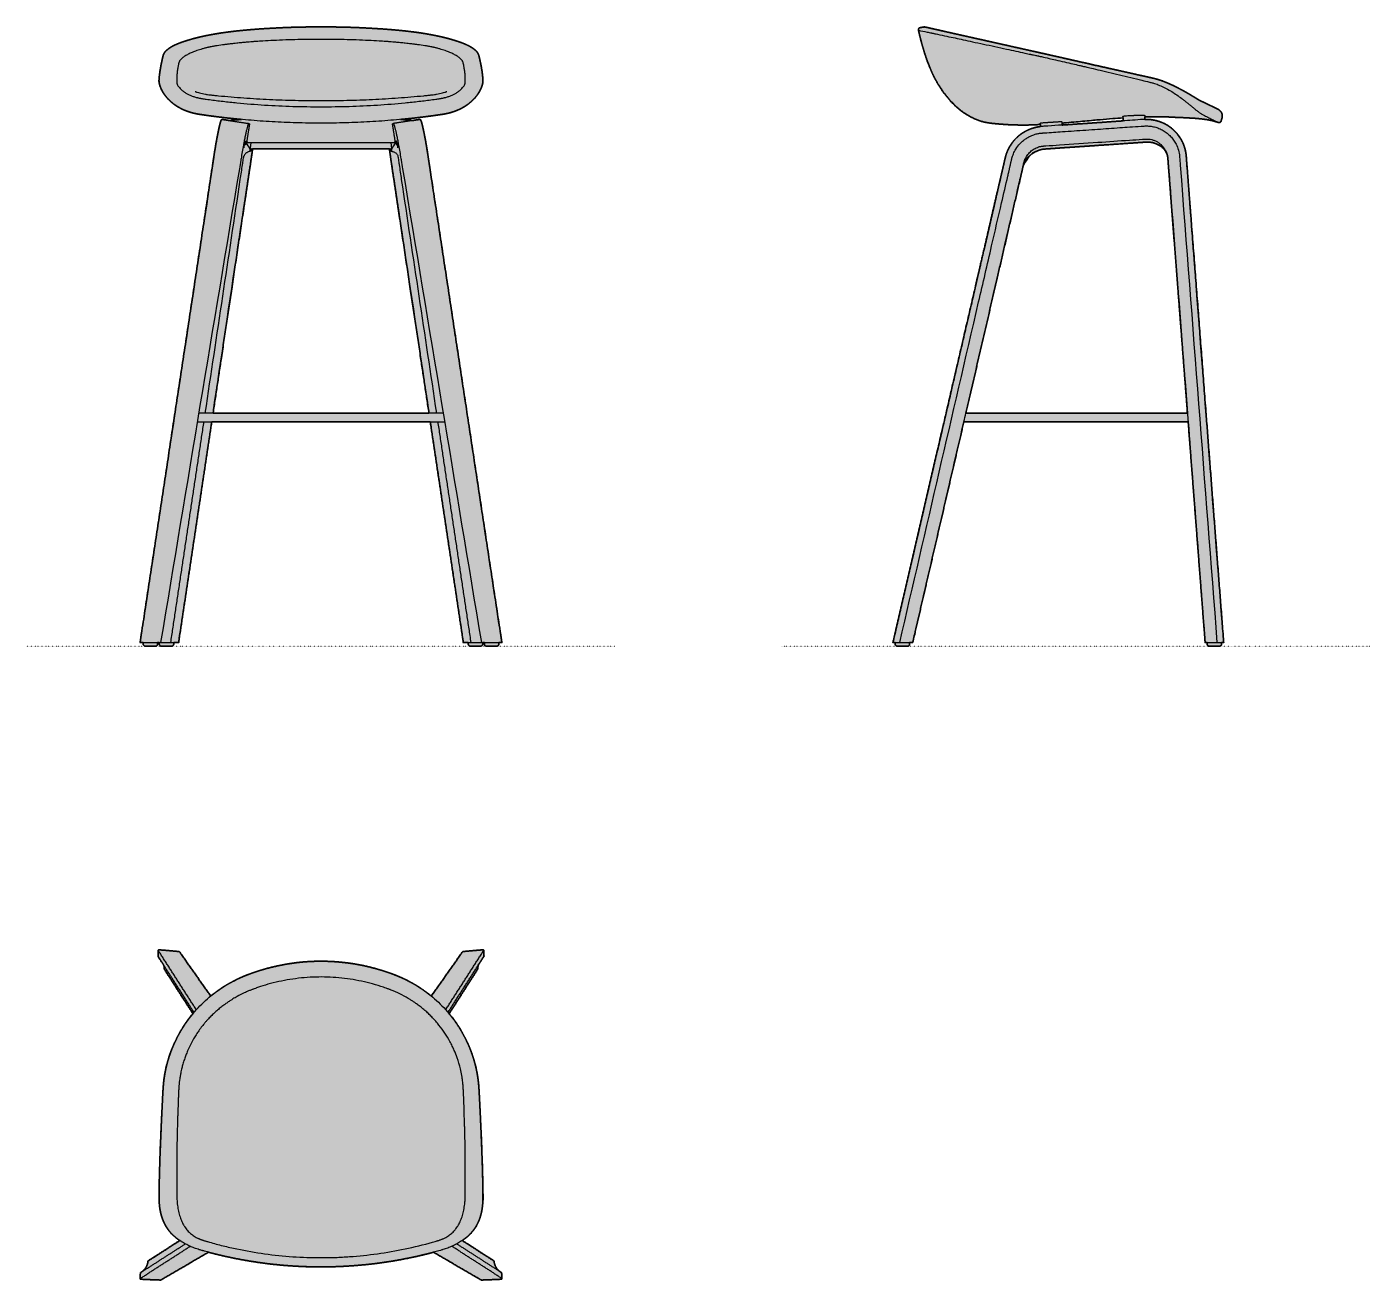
# Model space of a CAD drawing. Header units: millimetres. Extents: x 0 to 1859, y -877 to 857.
import ezdxf

# ---------------------------------------------------------------- set-up
doc = ezdxf.new("R2010")
doc.units = ezdxf.units.MM
doc.linetypes.add('Dots', pattern=[1, 0, -1])
doc.layers.add('Blocks', color=7, linetype='Continuous')
doc.layers.add('Blocks$Fill', color=7, linetype='Continuous', true_color=0xffffff)
for name, color, linetype, lineweight, true_color in [('Blocks$Inner', 7, 'Continuous', 25, 0x007f00), ('Blocks$Outline', 7, 'Continuous', 35, 0xff3f3f), ('Groud', 7, 'Dots', 25, 0x243775)]:
    doc.layers.add(name, color=color, linetype=linetype, lineweight=lineweight, true_color=true_color)

# ---------------------------------------------------------------- blocks, each defined once
blk = doc.blocks.new('AAS 33 Barstool High Top')
at = {"layer": 'Blocks$Fill'}
blk.add_hatch(color=256, dxfattribs=at).paths.add_polyline_path([(467.6, -92.7), (510.8, -31.4), (510.8, -31.4), (510.9, -31.4), (510.9, -31.4), (510.9, -31.4), (510.9, -31.3), (510.9, -31.3), (511, -31.3), (511, -31.3), (511, -31.3), (511, -31.2), (511, -31.2), (511.1, -31.2), (511.1, -31.2), (511.1, -31.2), (511.1, -31.2), (511.2, -31.1), (511.2, -31.1), (511.2, -31.1), (511.2, -31.1), (511.3, -31.1), (511.3, -31.1), (511.3, -31.1), (511.3, -31.1), (511.4, -31), (511.4, -31), (511.4, -31), (511.4, -31), (511.5, -31), (511.5, -31), (511.5, -31), (511.6, -31), (511.6, -31), (539, -28.6), (539.1, -28.6), (539.1, -28.6), (539.1, -28.6), (539.1, -28.6), (539.2, -28.6), (539.2, -28.6), (539.2, -28.6), (539.2, -28.6), (539.3, -28.6), (539.3, -28.6), (539.3, -28.6), (539.3, -28.7), (539.4, -28.7), (539.4, -28.7), (539.4, -28.7), (539.4, -28.7), (539.5, -28.7), (539.5, -28.7), (539.5, -28.7), (539.5, -28.7), (539.6, -28.7), (539.6, -28.7), (539.6, -28.7), (539.6, -28.8), (539.6, -28.8), (539.7, -28.8), (539.7, -28.8), (539.7, -28.8), (539.7, -28.8), (539.7, -28.8), (539.8, -28.9), (539.8, -28.9), (539.8, -28.9), (539.8, -28.9), (539.8, -28.9), (539.9, -28.9), (539.9, -29), (539.9, -29), (539.9, -29), (539.9, -29), (539.9, -29), (539.9, -29.1), (540, -29.1), (540, -29.1), (540, -29.1), (540, -29.1), (540, -29.2), (540, -29.2), (540, -29.2), (540, -29.2), (540, -29.3), (540.1, -29.3), (540.1, -29.3), (540.1, -29.3), (540.1, -29.3), (540.1, -29.4), (540.1, -29.4), (540.1, -29.4), (540.1, -29.4), (540.1, -29.5), (540.1, -29.5), (540.1, -29.5), (540.1, -29.5), (540.1, -29.6), (540.5, -37.1), (540.5, -37.1), (540.5, -37.2), (540.5, -37.2), (540.5, -37.2), (540.5, -37.2), (540.5, -37.2), (540.5, -37.3), (540.5, -37.3), (540.5, -37.3), (540.5, -37.3), (540.5, -37.4), (540.5, -37.4), (540.5, -37.4), (540.5, -37.4), (540.5, -37.4), (540.5, -37.5), (540.5, -37.5), (540.5, -37.5), (540.5, -37.5), (540.5, -37.5), (540.5, -37.6), (540.5, -37.6), (540.5, -37.6), (540.5, -37.6), (540.4, -37.6), (540.4, -37.6), (540.4, -37.7), (540.4, -37.7), (540.4, -37.7), (540.4, -37.7), (540.4, -37.7), (540.4, -37.8), (532.5, -50.1), (532.4, -50.7), (532.2, -51.3), (532.2, -51.8), (532.1, -52.5), (532, -53.1), (532, -53.7), (532, -54.3), (532, -54.9), (532, -54.9), (532, -54.9), (532, -54.9), (532, -54.9), (532, -55), (532, -55), (532, -55), (532, -55), (532, -55), (531.9, -55.1), (531.9, -55.1), (531.9, -55.1), (531.9, -55.1), (531.9, -55.1), (531.9, -55.2), (531.9, -55.2), (531.9, -55.2), (531.9, -55.2), (531.9, -55.2), (531.9, -55.2), (531.9, -55.3), (531.9, -55.3), (531.9, -55.3), (531.9, -55.3), (531.9, -55.3), (531.9, -55.3), (531.8, -55.4), (531.8, -55.4), (531.8, -55.4), (531.8, -55.4), (531.8, -55.4), (531.8, -55.4), (492.2, -117.1), (494.3, -119.6), (496.4, -122.2), (498.4, -124.9), (500.3, -127.5), (502.3, -130.3), (504.2, -133.2), (506.1, -136.1), (507.9, -139), (509.7, -141.9), (511.4, -144.9), (513, -147.9), (514.6, -151), (516.3, -154.5), (518, -158.1), (519.6, -161.8), (521.1, -165.5), (522.6, -169.2), (523.9, -172.9), (525.2, -176.7), (526.4, -180.4), (527.5, -184.2), (528.5, -188.1), (529.4, -191.9), (530.2, -195.8), (531.1, -200.2), (531.9, -205.4), (532.2, -207.5), (532.7, -211.3), (533, -213.8), (533.5, -220.6), (537.1, -295.9), (539.1, -368.1), (539.1, -371.7), (539.1, -374.2), (539, -376.7), (538.8, -379.2), (538.6, -381.7), (538.3, -384), (538, -386.3), (537.6, -388.5), (537.2, -390.8), (536.7, -392.9), (536.2, -395), (535.6, -397.1), (535, -399.1), (534.3, -401.1), (533.6, -403), (532.8, -404.9), (531.9, -406.7), (531, -408.5), (530.1, -410.3), (529, -412), (528.5, -412.8), (528, -413.7), (526.9, -415.2), (525.7, -416.8), (525.1, -417.6), (524.1, -418.8), (523.2, -419.8), (522.1, -421), (521, -422.2), (520.1, -423.1), (519.2, -423.9), (518.3, -424.7), (517.4, -425.5), (515.8, -426.8), (514.2, -428.1), (512.5, -429.4), (510.7, -430.6), (510.4, -430.8), (554, -458.9), (554, -458.9), (554, -458.9), (554.1, -458.9), (554.1, -458.9), (554.1, -459), (554.1, -459), (554.1, -459), (554.2, -459), (554.2, -459), (554.2, -459.1), (554.2, -459.1), (554.2, -459.1), (554.3, -459.1), (554.3, -459.1), (554.3, -459.2), (554.3, -459.2), (554.3, -459.2), (554.3, -459.2), (554.3, -459.3), (554.4, -459.3), (554.4, -459.3), (554.4, -459.3), (554.4, -459.4), (554.4, -459.4), (554.4, -459.4), (554.4, -459.5), (554.4, -459.5), (554.4, -459.5), (554.4, -459.5), (554.4, -459.6), (554.5, -459.6), (554.5, -459.6), (554.5, -460.2), (554.6, -460.7), (554.7, -461.2), (554.8, -461.8), (554.9, -462.3), (555.1, -462.8), (555.2, -463.4), (555.4, -463.9), (555.5, -464.4), (555.7, -464.9), (555.9, -465.4), (556.2, -465.9), (556.4, -466.4), (556.6, -466.9), (556.9, -467.4), (557.2, -467.8), (557.5, -468.3), (557.8, -468.8), (558.1, -469.2), (558.4, -469.7), (558.7, -470.1), (559.1, -470.5), (559.4, -471), (559.8, -471.4), (560.2, -471.8), (560.6, -472.1), (560.9, -472.5), (561.3, -472.9), (561.8, -473.2), (562.2, -473.6), (562.6, -473.9), (563.1, -474.2), (564.5, -475.1), (564.5, -475.1), (564.5, -475.2), (564.5, -475.2), (564.6, -475.2), (564.6, -475.2), (564.6, -475.2), (564.6, -475.3), (564.7, -475.3), (564.7, -475.3), (564.7, -475.3), (564.7, -475.3), (564.7, -475.4), (564.8, -475.4), (564.8, -475.4), (564.8, -475.4), (564.8, -475.5), (564.8, -475.5), (564.8, -475.5), (564.8, -475.6), (564.9, -475.6), (564.9, -475.6), (564.9, -475.6), (564.9, -475.7), (564.9, -475.7), (564.9, -475.7), (564.9, -475.8), (564.9, -475.8), (564.9, -475.8), (564.9, -475.8), (564.9, -475.9), (564.9, -475.9), (565.4, -483.4), (565.4, -483.4), (565.4, -483.4), (565.4, -483.5), (565.4, -483.5), (565.4, -483.5), (565.3, -483.5), (565.3, -483.6), (565.3, -483.6), (565.3, -483.6), (565.3, -483.6), (565.3, -483.7), (565.3, -483.7), (565.3, -483.7), (565.3, -483.7), (565.3, -483.7), (565.3, -483.8), (565.3, -483.8), (565.3, -483.8), (565.3, -483.8), (565.3, -483.9), (565.2, -483.9), (565.2, -483.9), (565.2, -483.9), (565.2, -483.9), (565.2, -484), (565.2, -484), (565.2, -484), (565.2, -484), (565.1, -484.1), (565.1, -484.1), (565.1, -484.1), (565.1, -484.1), (565.1, -484.1), (565.1, -484.1), (565, -484.2), (565, -484.2), (565, -484.2), (565, -484.2), (565, -484.2), (564.9, -484.2), (564.9, -484.3), (564.9, -484.3), (564.9, -484.3), (564.9, -484.3), (564.8, -484.3), (564.8, -484.3), (564.8, -484.3), (564.8, -484.3), (564.8, -484.3), (564.7, -484.4), (564.7, -484.4), (564.7, -484.4), (564.7, -484.4), (564.6, -484.4), (564.6, -484.4), (564.6, -484.4), (564.6, -484.4), (564.5, -484.4), (564.5, -484.4), (564.5, -484.4), (564.5, -484.4), (564.4, -484.4), (564.4, -484.4), (564.4, -484.4), (536.9, -485.5), (536.9, -485.5), (536.9, -485.5), (536.9, -485.5), (536.9, -485.5), (536.9, -485.5), (536.8, -485.5), (536.8, -485.5), (536.8, -485.5), (536.8, -485.5), (536.8, -485.5), (536.7, -485.5), (536.7, -485.5), (536.7, -485.5), (536.7, -485.5), (536.7, -485.5), (536.7, -485.5), (536.6, -485.5), (536.6, -485.5), (536.6, -485.5), (536.6, -485.5), (536.6, -485.5), (536.6, -485.5), (536.5, -485.5), (536.5, -485.4), (536.5, -485.4), (536.5, -485.4), (536.5, -485.4), (536.5, -485.4), (536.4, -485.4), (536.4, -485.4), (536.4, -485.4), (536.4, -485.4), (470.7, -447), (453.7, -451.3), (438.5, -454.7), (423.1, -457.6), (409.8, -459.9), (396.4, -461.9), (382.9, -463.5), (369.4, -464.9), (355.8, -466), (342.2, -466.7), (328.6, -467.2), (315, -467.3), (301.6, -467.2), (288.2, -466.7), (274.5, -466), (260.7, -464.9), (247.2, -463.6), (233.8, -461.9), (220.4, -459.9), (207, -457.7), (191.7, -454.7), (176.4, -451.3), (159.2, -447), (93.5, -485.4), (93.5, -485.4), (93.5, -485.4), (93.5, -485.4), (93.5, -485.4), (93.4, -485.4), (93.4, -485.4), (93.4, -485.4), (93.4, -485.4), (93.4, -485.5), (93.4, -485.5), (93.3, -485.5), (93.3, -485.5), (93.3, -485.5), (93.3, -485.5), (93.3, -485.5), (93.3, -485.5), (93.2, -485.5), (93.2, -485.5), (93.2, -485.5), (93.2, -485.5), (93.2, -485.5), (93.1, -485.5), (93.1, -485.5), (93.1, -485.5), (93.1, -485.5), (93.1, -485.5), (93.1, -485.5), (93, -485.5), (93, -485.5), (93, -485.5), (93, -485.5), (93, -485.5), (65.5, -484.4), (65.5, -484.4), (65.5, -484.4), (65.4, -484.4), (65.4, -484.4), (65.4, -484.4), (65.4, -484.4), (65.3, -484.4), (65.3, -484.4), (65.3, -484.4), (65.3, -484.4), (65.2, -484.4), (65.2, -484.4), (65.2, -484.4), (65.2, -484.4), (65.2, -484.3), (65.1, -484.3), (65.1, -484.3), (65.1, -484.3), (65.1, -484.3), (65, -484.3), (65, -484.3), (65, -484.3), (65, -484.3), (65, -484.2), (64.9, -484.2), (64.9, -484.2), (64.9, -484.2), (64.9, -484.2), (64.9, -484.2), (64.9, -484.1), (64.8, -484.1), (64.8, -484.1), (64.8, -484.1), (64.8, -484.1), (64.8, -484.1), (64.8, -484), (64.7, -484), (64.7, -484), (64.7, -484), (64.7, -483.9), (64.7, -483.9), (64.7, -483.9), (64.7, -483.9), (64.7, -483.9), (64.6, -483.8), (64.6, -483.8), (64.6, -483.8), (64.6, -483.8), (64.6, -483.7), (64.6, -483.7), (64.6, -483.7), (64.6, -483.7), (64.6, -483.7), (64.6, -483.6), (64.6, -483.6), (64.6, -483.6), (64.6, -483.6), (64.6, -483.5), (64.6, -483.5), (64.6, -483.5), (64.6, -483.5), (64.6, -483.4), (64.6, -483.4), (65, -475.9), (65, -475.9), (65, -475.9), (65, -475.8), (65, -475.8), (65, -475.8), (65, -475.8), (65, -475.7), (65, -475.7), (65, -475.7), (65, -475.6), (65, -475.6), (65.1, -475.6), (65.1, -475.6), (65.1, -475.5), (65.1, -475.5), (65.1, -475.5), (65.1, -475.4), (65.1, -475.4), (65.2, -475.4), (65.2, -475.4), (65.2, -475.3), (65.2, -475.3), (65.2, -475.3), (65.3, -475.3), (65.3, -475.3), (65.3, -475.2), (65.3, -475.2), (65.3, -475.2), (65.4, -475.2), (65.4, -475.2), (65.4, -475.1), (65.4, -475.1), (66.8, -474.2), (66.8, -474.2), (66.8, -474.2), (66.8, -474.2), (66.8, -474.2), (67.3, -473.9), (67.7, -473.6), (68.1, -473.2), (68.6, -472.9), (69, -472.5), (69.4, -472.1), (69.7, -471.8), (70.1, -471.4), (70.5, -471), (70.8, -470.5), (71.2, -470.1), (71.5, -469.7), (71.8, -469.2), (72.2, -468.8), (72.5, -468.3), (72.7, -467.8), (73, -467.4), (73.3, -466.9), (73.5, -466.4), (73.8, -465.9), (74, -465.4), (74.2, -464.9), (74.4, -464.4), (74.5, -463.9), (74.7, -463.4), (74.9, -462.8), (75, -462.3), (75.1, -461.8), (75.2, -461.2), (75.3, -460.7), (75.4, -460.2), (75.5, -459.6), (75.5, -459.6), (75.5, -459.6), (75.5, -459.5), (75.5, -459.5), (75.5, -459.5), (75.5, -459.5), (75.5, -459.4), (75.5, -459.4), (75.5, -459.4), (75.5, -459.3), (75.5, -459.3), (75.5, -459.3), (75.6, -459.3), (75.6, -459.2), (75.6, -459.2), (75.6, -459.2), (75.6, -459.2), (75.6, -459.1), (75.7, -459.1), (75.7, -459.1), (75.7, -459.1), (75.7, -459.1), (75.7, -459), (75.7, -459), (75.8, -459), (75.8, -459), (75.8, -459), (75.8, -458.9), (75.9, -458.9), (75.9, -458.9), (75.9, -458.9), (75.9, -458.9), (119.5, -430.8), (117.5, -429.4), (115.8, -428.2), (114.1, -426.9), (112.5, -425.5), (111, -424.2), (109.5, -422.8), (108.1, -421.4), (106.8, -419.9), (105.5, -418.4), (104.2, -416.8), (103.6, -416.1), (103.1, -415.3), (102, -413.7), (100.9, -412), (99.9, -410.3), (98.9, -408.5), (98, -406.8), (97.2, -404.9), (96.4, -403), (95.6, -401.1), (94.9, -399.1), (94.3, -397), (93.7, -395), (93.2, -392.9), (92.7, -390.7), (92.3, -388.5), (91.9, -386.3), (91.6, -384), (91.3, -381.7), (91.1, -379.3), (91, -376.8), (90.8, -374.3), (90.8, -371.9), (90.9, -359), (96, -227), (96.6, -218.5), (96.9, -213.8), (97.4, -209.5), (98.2, -203.7), (98.9, -199.9), (99.6, -196), (100.4, -192.2), (101.4, -188.4), (102.3, -184.6), (103.4, -180.8), (104.6, -177), (105.9, -173.2), (107.2, -169.5), (108.7, -165.7), (110.2, -162.1), (111.7, -158.5), (113.4, -154.9), (115.2, -151.3), (116.8, -148.2), (118.4, -145.2), (120.1, -142.2), (121.9, -139.2), (123.7, -136.2), (125.6, -133.3), (127.5, -130.4), (129.5, -127.6), (131.5, -124.9), (133.5, -122.3), (135.6, -119.6), (137.7, -117.1), (98.1, -55.4), (98.1, -55.4), (98.1, -55.4), (98.1, -55.4), (98.1, -55.4), (98.1, -55.4), (98.1, -55.3), (98, -55.3), (98, -55.3), (98, -55.3), (98, -55.3), (98, -55.3), (98, -55.2), (98, -55.2), (98, -55.2), (98, -55.2), (98, -55.2), (98, -55.2), (98, -55.1), (98, -55.1), (98, -55.1), (98, -55.1), (98, -55.1), (98, -55), (98, -55), (98, -55), (98, -55), (97.9, -55), (97.9, -54.9), (97.9, -54.9), (97.9, -54.9), (97.9, -54.9), (97.9, -54.9), (97.9, -54.3), (97.9, -53.7), (97.9, -53.1), (97.8, -52.5), (97.8, -51.8), (97.7, -51.3), (97.6, -50.7), (97.4, -50.1), (89.5, -37.8), (89.5, -37.7), (89.5, -37.7), (89.5, -37.7), (89.5, -37.7), (89.5, -37.7), (89.5, -37.6), (89.5, -37.6), (89.5, -37.6), (89.4, -37.6), (89.4, -37.6), (89.4, -37.6), (89.4, -37.5), (89.4, -37.5), (89.4, -37.5), (89.4, -37.5), (89.4, -37.5), (89.4, -37.4), (89.4, -37.4), (89.4, -37.4), (89.4, -37.4), (89.4, -37.4), (89.4, -37.3), (89.4, -37.3), (89.4, -37.3), (89.4, -37.3), (89.4, -37.2), (89.4, -37.2), (89.4, -37.2), (89.4, -37.2), (89.4, -37.2), (89.4, -37.1), (89.4, -37.1), (89.8, -29.6), (89.8, -29.5), (89.8, -29.5), (89.8, -29.5), (89.8, -29.5), (89.8, -29.4), (89.8, -29.4), (89.8, -29.4), (89.8, -29.4), (89.8, -29.3), (89.8, -29.3), (89.8, -29.3), (89.9, -29.3), (89.9, -29.3), (89.9, -29.2), (89.9, -29.2), (89.9, -29.2), (89.9, -29.2), (89.9, -29.1), (89.9, -29.1), (89.9, -29.1), (90, -29.1), (90, -29.1), (90, -29), (90, -29), (90, -29), (90, -29), (90, -29), (90.1, -28.9), (90.1, -28.9), (90.1, -28.9), (90.1, -28.9), (90.1, -28.9), (90.2, -28.9), (90.2, -28.8), (90.2, -28.8), (90.2, -28.8), (90.2, -28.8), (90.3, -28.8), (90.3, -28.8), (90.3, -28.8), (90.3, -28.7), (90.3, -28.7), (90.4, -28.7), (90.4, -28.7), (90.4, -28.7), (90.4, -28.7), (90.4, -28.7), (90.5, -28.7), (90.5, -28.7), (90.5, -28.7), (90.5, -28.7), (90.6, -28.7), (90.6, -28.6), (90.6, -28.6), (90.6, -28.6), (90.7, -28.6), (90.7, -28.6), (90.7, -28.6), (90.7, -28.6), (90.8, -28.6), (90.8, -28.6), (90.8, -28.6), (90.8, -28.6), (90.9, -28.6), (118.3, -31), (118.4, -31), (118.4, -31), (118.4, -31), (118.4, -31), (118.5, -31), (118.5, -31), (118.5, -31), (118.5, -31), (118.6, -31.1), (118.6, -31.1), (118.6, -31.1), (118.7, -31.1), (118.7, -31.1), (118.7, -31.1), (118.7, -31.1), (118.8, -31.1), (118.8, -31.2), (118.8, -31.2), (118.8, -31.2), (118.9, -31.2), (118.9, -31.2), (118.9, -31.2), (118.9, -31.3), (118.9, -31.3), (119, -31.3), (119, -31.3), (119, -31.3), (119, -31.4), (119, -31.4), (119.1, -31.4), (119.1, -31.4), (119.1, -31.4), (162.4, -92.7), (165.5, -90.2), (168.7, -87.7), (171.4, -85.7), (174.3, -83.7), (177.1, -81.8), (180, -79.9), (182.9, -78.1), (185.9, -76.3), (188.9, -74.6), (191.9, -72.9), (195, -71.3), (198.2, -69.8), (201.3, -68.2), (204.5, -66.8), (207.8, -65.4), (211, -64.1), (218.5, -61.3), (226.4, -58.6), (234.4, -56.1), (242.4, -53.8), (250.6, -51.8), (258.4, -50.1), (266.3, -48.6), (274.2, -47.4), (282.2, -46.3), (290.3, -45.5), (298.4, -44.9), (306.6, -44.6), (314.8, -44.4), (322.9, -44.6), (331.1, -44.9), (339.2, -45.5), (347.3, -46.3), (355.4, -47.3), (363.4, -48.6), (371.4, -50.1), (379.3, -51.8), (387.4, -53.8), (395.4, -56), (403.3, -58.5), (411.2, -61.2), (418.6, -64), (421.8, -65.3), (425, -66.6), (428.7, -68.3), (432.3, -70.1), (437.8, -72.8), (440.9, -74.5), (443.9, -76.2), (446.9, -78), (449.9, -79.9), (452.8, -81.8), (455.7, -83.8), (458.6, -85.8), (461.4, -87.8), (464.5, -90.2)], flags=0)
at = {"layer": 'Blocks$Inner'}
for points, degree in [([(89.4, -37.1), (89.6, -33.3), (89.8, -29.6)], 2), ([(142.4, -111.6), (116.1, -70.6), (89.8, -29.6)], 2), ([(90.9, -28.6), (104.6, -29.8), (118.3, -31)], 2), ([(119.1, -31.4), (140.7, -62), (162.4, -92.7)], 2), ([(510.8, -31.4), (489.2, -62), (467.6, -92.7)], 2), ([(487.5, -111.6), (513.8, -70.6), (540.1, -29.6)], 2), ([(539, -28.6), (525.3, -29.8), (511.6, -31)], 2), ([(540.5, -37.1), (540.3, -33.3), (540.1, -29.6)], 2), ([(139.2, -115.2), (114.4, -76.5), (89.5, -37.8)], 2), ([(137.7, -117.1), (117.9, -86.3), (98.1, -55.4)], 2), ([(490.7, -115.2), (515.5, -76.5), (540.4, -37.8)], 2), ([(492.2, -117.1), (512, -86.3), (531.8, -55.4)], 2), ([(64.6, -483.4), (99.2, -461.1), (133.9, -438.8)], 2), ([(65.4, -475.1), (96.3, -455.3), (127.1, -435.5)], 2), ([(75.9, -458.9), (97.7, -444.8), (119.5, -430.8)], 2), ([(122, -432.4), (121.5, -432.1), (120.9, -431.7), (120.3, -431.3), (119.8, -431), (119.2, -430.6)], 5), ([(565.4, -483.4), (530.7, -461.1), (496, -438.8)], 2), ([(564.5, -475.1), (533.6, -455.3), (502.8, -435.5)], 2), ([(510.7, -430.6), (510.2, -430.9), (509.7, -431.3), (509.1, -431.6), (508.6, -432), (508, -432.3)], 5), ([(554, -458.9), (532.2, -444.8), (510.4, -430.8)], 2), ([(159.5, -446.9), (126.5, -466.1), (93.5, -485.4)], 2), ([(470.4, -446.9), (503.4, -466.1), (536.4, -485.4)], 2), ([(64.6, -483.4), (64.8, -479.7), (65, -475.9)], 2), ([(565.4, -483.4), (565.1, -479.7), (564.9, -475.9)], 2), ([(93, -485.5), (79.2, -485), (65.5, -484.4)], 2), ([(536.9, -485.5), (550.7, -485), (564.4, -484.4)], 2)]:
    blk.add_open_spline(points, degree=degree, dxfattribs=at)
for points, weights in [([(89.5, -37.8), (89.3, -37.5), (89.4, -37.1)], [1, 0.951276264238, 1]), ([(118.3, -31), (118.8, -31), (119.1, -31.4)], [1, 0.907386183532, 1]), ([(511.6, -31), (511.1, -31), (510.8, -31.4)], [1, 0.907386183532, 1]), ([(540.4, -37.8), (540.6, -37.5), (540.5, -37.1)], [1, 0.951276264238, 1]), ([(97.9, -54.9), (98, -52.4), (97.4, -50.1)], [1, 0.9932574672, 1]), ([(98.1, -55.4), (97.9, -55.2), (97.9, -54.9)], [1, 0.958175038152, 1]), ([(531.8, -55.4), (532, -55.2), (532, -54.9)], [1, 0.958175038152, 1]), ([(532, -54.9), (531.9, -52.4), (532.5, -50.1)], [1, 0.9932574672, 1]), ([(75.5, -459.6), (75.5, -459.1), (75.9, -458.9)], [1, 0.901308945849, 1]), ([(554.5, -459.6), (554.4, -459.1), (554, -458.9)], [1, 0.901308945849, 1]), ([(65, -475.9), (65, -475.4), (65.4, -475.1)], [0.999999999995, 0.890807437463, 1]), ([(564.9, -475.9), (564.9, -475.4), (564.5, -475.1)], [0.999999999995, 0.890807437463, 1]), ([(93.5, -485.4), (93.3, -485.5), (93, -485.5)], [1, 0.959889368206, 0.999999999935]), ([(536.4, -485.4), (536.6, -485.5), (536.9, -485.5)], [1, 0.959889368206, 0.999999999935])]:
    blk.add_rational_spline(points, weights, degree=2, dxfattribs=at)
for points, knots in [([(89.8, -29.6), (89.8, -29.3), (89.9, -29), (90.3, -28.7), (90.6, -28.6), (90.9, -28.6)], [97.464665, 97.464665, 97.464665, 97.464665, 98.254428, 98.254428, 99.044796, 99.044796, 99.044796, 99.044796]), ([(540.1, -29.6), (540.1, -29.3), (540, -29), (539.6, -28.7), (539.3, -28.6), (539, -28.6)], [97.464665, 97.464665, 97.464665, 97.464665, 98.254428, 98.254428, 99.044796, 99.044796, 99.044796, 99.044796]), ([(119.2, -430.6), (116.9, -429.1), (112.5, -425.7), (107.6, -421), (104.6, -417.4), (103.1, -415.3), (101.6, -413.1), (99.8, -410.3), (98.3, -407.4), (97.2, -404.9), (96.1, -402.4), (94.4, -397.7), (92.5, -390.6), (91.2, -381.5), (90.8, -373.9), (90.8, -369), (90.8, -366.4), (90.9, -363.4), (91, -353.5), (91.4, -338.2), (92, -317.3), (92.7, -298.5), (93.3, -283.9), (93.7, -274.4), (94.4, -260.2), (95.1, -246.3), (95.7, -233.2), (95.9, -229.4), (96, -227), (96.1, -225.2), (96.3, -223.1), (96.4, -220.7), (96.6, -217.7), (96.9, -214.6), (97.2, -211.6), (97.4, -209.5), (97.7, -206.9), (98.2, -203.7), (98.9, -199.8), (100.3, -192.1), (103.2, -180.6), (108.4, -165.7), (116.6, -147.6), (126.6, -131.1), (138, -116.5), (150.5, -102.6), (168, -87.3), (187.8, -74.8), (202.4, -67.7), (210, -64.5), (214.7, -62.7), (227.7, -57.9), (250, -51.3), (282.3, -45.7), (314.8, -43.8), (347.3, -45.7), (379.7, -51.2), (402, -57.8), (414.1, -62.2), (416.5, -63.2), (418.9, -64.1), (421.8, -65.3), (426.4, -67.2), (431.8, -69.7), (444.3, -76.1), (461.8, -87.2), (479.4, -102.6), (491.9, -116.4), (503.3, -131), (513.2, -147.3), (521.4, -165.4), (526.6, -180.3), (529.6, -192.1), (531, -199.8), (531.6, -203), (532, -205.5), (532.3, -208.1), (532.7, -210.9), (533, -214.5), (533.3, -217.6), (533.5, -220.6), (533.6, -223), (533.8, -225.1), (533.9, -226.9), (534, -229.1), (534.3, -234.7), (534.9, -247.6), (535.5, -260.7), (536, -271.1), (536.2, -275.9), (536.6, -284), (537.5, -304.9), (538.4, -330.7), (538.9, -353.4), (539.1, -363.1), (539.1, -366.3), (539.2, -368.8), (539.2, -373.8), (538.8, -381.4), (537.4, -390.6), (535.2, -399), (532.1, -406.7), (528.8, -412.6), (526.1, -416.3), (524.8, -418), (523.9, -419), (522.8, -420.3), (520.6, -422.6), (517.7, -425.4), (514.2, -428.2), (511.9, -429.8), (510.7, -430.6)], [1458.982435, 1458.982435, 1458.982435, 1458.982435, 1467.400531, 1475.450454, 1479.413769, 1481.385438, 1483.313839, 1487.267799, 1491.269448, 1493.317104, 1495.38494, 1499.539192, 1508.189146, 1517.321276, 1527.208599, 1530.912, 1531.962735, 1535.078351, 1540.097107, 1561.472291, 1580.913262, 1602.957008, 1617.873998, 1624.685511, 1631.497991, 1660.698354, 1666.376838, 1670.758171, 1672.21894, 1673.517534, 1676.27777, 1678.38914, 1680.663636, 1685.377729, 1687.816766, 1689.686703, 1691.638093, 1695.622242, 1699.486112, 1703.432436, 1719.062463, 1735.032652, 1750.857545, 1778.643192, 1792.645375, 1806.42134, 1834.690349, 1862.295097, 1876.328853, 1883.351566, 1887.234981, 1891.368083, 1924.786024, 1956.910392, 1989.547018, 2022.183745, 2054.639474, 2087.891787, 2091.85999, 2093.181974, 2095.829193, 2099.300018, 2102.769657, 2110.861917, 2116.968912, 2144.985503, 2172.761395, 2187.029505, 2200.785838, 2228.245015, 2244.151984, 2260.041005, 2275.834223, 2280.351065, 2283.724823, 2285.676433, 2287.70911, 2291.612643, 2294.13317, 2298.763758, 2300.874886, 2303.147163, 2305.906299, 2307.204576, 2308.66484, 2312.557971, 2323.752735, 2347.436835, 2351.978892, 2354.898658, 2361.871765, 2376.303025, 2417.787351, 2439.161707, 2444.504168, 2447.054618, 2448.552427, 2452.136525, 2462.145068, 2471.353031, 2479.966335, 2488.183371, 2496.158883, 2500.02218, 2502.000261, 2502.661683, 2503.967846, 2507.205598, 2512.072514, 2516.212161, 2520.48593, 2520.48593, 2520.48593, 2520.48593]), ([(469.4, -122.7), (467.9, -121.1), (464.8, -118), (459.9, -113.5), (454.8, -109.2), (450.5, -105.8), (446.9, -103.2), (444.3, -101.4), (441.4, -99.5), (435.8, -95.9), (427, -90.9), (418.1, -86.8), (412.5, -84.5), (410.5, -83.7), (408.9, -83.1), (407.1, -82.5), (404.6, -81.6), (392.8, -77.5), (371.1, -71.5), (339.7, -66.8), (307.7, -65.7), (276, -68.5), (250.4, -73.7), (233.9, -78.6), (227, -81), (223.7, -82.2), (221.7, -82.9), (219.5, -83.7), (217.8, -84.4), (215.7, -85.2), (213.3, -86.2), (210.2, -87.5), (204.3, -90.3), (197.4, -94), (190.4, -98.2), (186.2, -101), (183, -103.2), (179.6, -105.7), (175.4, -109), (170.6, -113), (165.9, -117.2), (161.4, -121.6), (158.1, -125.1), (155.4, -128.3), (153.4, -130.6), (151.2, -133.3), (148.4, -137), (145.2, -141.4), (140.6, -148.5), (135.5, -157.1), (131, -166.6), (127.9, -174.3), (125.7, -180.4), (123.8, -186.4), (122.1, -192.8), (121, -197.8), (120.3, -201.9), (119.6, -205.5), (119.1, -209.1), (118.6, -213.2), (118.4, -215.4), (118.3, -216.7)], [656.235336, 656.235336, 656.235336, 656.235336, 662.937775, 669.414385, 676.193134, 682.830698, 685.840594, 689.550986, 692.141112, 696.282795, 709.409178, 722.607632, 725.825044, 727.390639, 729.041945, 731.141047, 733.042027, 737.04516, 768.566479, 800.40703, 832.240375, 864.374562, 895.778795, 910.418361, 915.949833, 917.734976, 920.992823, 922.246824, 924.683733, 926.598592, 928.861738, 932.690234, 936.513023, 948.646902, 955.920822, 961.200276, 963.701539, 967.505831, 973.739764, 980.001484, 986.182436, 992.650981, 998.803109, 1000.675931, 1005.096642, 1007.815221, 1011.212195, 1019.019882, 1024.107079, 1036.643871, 1049.126656, 1055.365789, 1061.683861, 1068.684849, 1074.147425, 1081.482883, 1084.040727, 1086.598846, 1092.651521, 1094.908411, 1099.048299, 1099.048299, 1099.048299, 1099.048299]), ([(487.6, -426.5), (488.6, -426), (490.4, -424.9), (493.8, -422.6), (497, -419.9), (499.4, -417.4), (500.7, -415.8), (502, -414.2), (503.5, -412.1), (505.8, -408.3), (508.3, -403.1), (510.8, -396.1), (512.6, -388.5), (513.8, -381.2), (514.3, -375.4), (514.5, -371.8), (514.5, -369.8), (514.5, -368.4), (514.5, -366.9), (514.6, -359.8), (514.6, -348.3), (514.6, -328.5), (514.5, -309.2), (514.2, -293.1), (514, -283.7), (513.9, -279), (513.8, -275.2), (513.7, -272.5), (513.6, -269), (513.4, -262.7), (513, -251.6), (512.7, -240.8), (512.4, -232.8), (512.2, -229.3), (512.1, -226.1), (511.9, -222.9), (511.8, -219.6), (511.6, -216.4), (511.2, -213), (510.9, -209.9), (510.4, -206.4), (509.5, -200.8), (507.5, -191.3), (504.1, -179.5), (500, -169.1), (496.5, -161.6), (492.4, -153.6), (486.5, -143.7), (480.4, -135.4), (476, -130), (473.9, -127.5), (471.7, -125.1), (470.2, -123.5), (469.4, -122.7)], [332.143385, 332.143385, 332.143385, 332.143385, 335.376232, 338.494208, 344.595412, 347.658009, 349.117992, 350.650585, 353.798285, 357.034032, 363.87606, 371.195307, 379.07582, 387.370393, 393.402805, 396.564657, 397.998121, 399.625528, 400.754138, 402.386714, 420.809577, 435.375002, 461.919379, 478.570498, 483.75709, 489.93032, 492.748902, 495.212186, 498.03012, 503.276026, 514.164816, 531.37918, 535.734987, 538.160959, 541.880614, 545.194312, 547.956576, 551.797786, 554.726031, 558.02823, 561.393439, 565.315556, 574.886141, 590.664167, 601.895631, 608.503244, 615.438639, 629.008114, 642.914618, 646.396083, 649.721535, 652.893464, 656.235336, 656.235336, 656.235336, 656.235336]), ([(118.3, -216.7), (118.2, -218.4), (118, -221.2), (117.9, -225.1), (117.7, -228.7), (117.5, -233), (117.3, -239.4), (117, -247.2), (116.7, -255.5), (116.5, -261.1), (116.4, -265.2), (116.3, -268.3), (116.2, -272), (116.1, -275.5), (116, -280), (115.8, -286.1), (115.7, -291.8), (115.6, -297.6), (115.6, -302.6), (115.5, -309.6), (115.4, -318.9), (115.3, -331.4), (115.3, -343.8), (115.3, -355), (115.4, -362.1), (115.4, -366.5), (115.4, -367.8), (115.4, -370.1), (115.5, -374.2), (116, -379.6), (116.6, -384.3), (117.3, -388.4), (118.2, -392.3), (119.2, -396.1), (120.4, -399.6), (122.1, -404.1), (123.8, -407.7), (125.5, -410.6), (126.7, -412.4), (128.2, -414.6), (130.2, -417), (133, -420), (136.1, -422.6), (139.5, -424.9), (141.3, -426), (142.3, -426.5)], [1099.048299, 1099.048299, 1099.048299, 1099.048299, 1104.160499, 1107.25307, 1110.946779, 1114.763226, 1120.263791, 1130.137662, 1138.278947, 1145.08408, 1146.910726, 1150.77487, 1154.364165, 1157.788256, 1161.431454, 1167.836228, 1176.004247, 1178.572048, 1185.439712, 1190.971482, 1199.366442, 1213.499587, 1228.396627, 1236.731102, 1246.880079, 1249.706597, 1250.083978, 1250.555592, 1256.603113, 1262.575249, 1266.793824, 1270.908156, 1274.931327, 1278.790827, 1282.563005, 1286.158597, 1293.080552, 1294.726856, 1296.310556, 1299.48663, 1302.608111, 1305.645078, 1311.73351, 1314.802274, 1318.043034, 1318.043034, 1318.043034, 1318.043034]), ([(142.3, -426.5), (142.9, -426.8), (143.6, -427.2), (144.6, -427.6), (145, -427.9), (145.6, -428.1), (146.2, -428.4), (146.9, -428.7), (147.8, -429.1), (148.5, -429.3), (149.1, -429.6), (149.7, -429.8), (150.4, -430), (151.3, -430.3), (152.1, -430.6), (153.3, -430.9), (154.6, -431.3), (156.3, -431.8), (158.2, -432.4), (159.7, -432.8), (160.6, -433.1)], [1318.043034, 1318.043034, 1318.043034, 1318.043034, 1320.08249, 1320.584314, 1321.086668, 1321.678622, 1322.271472, 1323.173652, 1324.14163, 1325.060325, 1325.546028, 1326.031961, 1326.939551, 1327.77824, 1328.682389, 1329.58988, 1331.451391, 1332.873693, 1334.764112, 1337.579141, 1337.579141, 1337.579141, 1337.579141]), ([(469.3, -433.1), (470.6, -432.7), (472.5, -432.2), (474.8, -431.5), (476.1, -431.1), (477.3, -430.8), (478.7, -430.3), (480.4, -429.7), (481.8, -429.2), (483, -428.7), (484.2, -428.2), (485.8, -427.4), (487, -426.8), (487.6, -426.5)], [312.607326, 312.607326, 312.607326, 312.607326, 316.58052, 318.632793, 319.75388, 320.59336, 322.408389, 324.15297, 326.116551, 327.004367, 327.913162, 330.103474, 332.143385, 332.143385, 332.143385, 332.143385]), ([(315, -467.3), (306, -467.3), (287.9, -466.9), (251.8, -464.5), (214.5, -459.5), (181.5, -452.7), (163.9, -448.3), (155.6, -446.1), (151.8, -445), (149.7, -444.4), (148.3, -444), (147.1, -443.7), (144.5, -442.9), (139.8, -441.4), (133.5, -438.8), (127.6, -435.8), (123.8, -433.6), (122, -432.4)], [1260.321952, 1260.321952, 1260.321952, 1260.321952, 1287.065193, 1314.63319, 1368.858862, 1400.072012, 1415.44551, 1423.332922, 1425.822769, 1427.43044, 1429.724184, 1430.293358, 1431.01791, 1438.118032, 1444.930522, 1451.508868, 1457.982435, 1457.982435, 1457.982435, 1457.982435]), ([(160.6, -433.1), (166.8, -434.9), (179.4, -438.2), (204.8, -444), (249.8, -451.8), (288.9, -454.5), (315, -454.5)], [1337.579141, 1337.579141, 1337.579141, 1337.579141, 1356.977807, 1376.686839, 1415.668021, 1493.882803, 1493.882803, 1493.882803, 1493.882803]), ([(508, -432.3), (506.2, -433.5), (502.5, -435.8), (496.5, -438.7), (490.2, -441.3), (485.5, -442.9), (482.9, -443.6), (481.8, -444), (479.6, -444.6), (475, -445.9), (466.2, -448.2), (448.6, -452.6), (415.7, -459.5), (369.4, -465.7), (333.1, -467.3), (315, -467.3)], [1062.503494, 1062.503494, 1062.503494, 1062.503494, 1068.947977, 1075.569043, 1082.428047, 1089.551137, 1090.215329, 1090.766689, 1093.044768, 1097.089707, 1104.975572, 1120.348151, 1151.559858, 1205.784033, 1260.321952, 1260.321952, 1260.321952, 1260.321952]), ([(315, -454.5), (321.6, -454.5), (334.8, -454.3), (360.8, -452.9), (393.1, -449.5), (431.4, -442.9), (456.7, -436.7), (469.3, -433.1)], [156.303662, 156.303662, 156.303662, 156.303662, 176.1054, 195.88784, 234.493154, 273.485802, 312.607326, 312.607326, 312.607326, 312.607326]), ([(66.8, -474.2), (67.4, -473.8), (68.6, -472.9), (70.7, -470.9), (72.9, -467.9), (74.7, -463.9), (75.3, -461.1), (75.5, -459.6)], [0, 0, 0, 0, 2.201338, 4.350888, 8.76991, 13.130181, 17.49116, 17.49116, 17.49116, 17.49116]), ([(563.1, -474.2), (562.5, -473.8), (561.3, -472.9), (559.2, -470.9), (557, -467.9), (555.2, -463.9), (554.6, -461.1), (554.5, -459.6)], [0, 0, 0, 0, 2.201338, 4.350888, 8.76991, 13.130181, 17.49116, 17.49116, 17.49116, 17.49116]), ([(65.5, -484.4), (65.2, -484.4), (65, -484.3), (64.6, -483.9), (64.5, -483.7), (64.6, -483.4)], [28.057448, 28.057448, 28.057448, 28.057448, 28.845332, 28.845332, 29.633364, 29.633364, 29.633364, 29.633364]), ([(564.4, -484.4), (564.7, -484.4), (564.9, -484.3), (565.3, -483.9), (565.4, -483.7), (565.4, -483.4)], [28.057448, 28.057448, 28.057448, 28.057448, 28.845332, 28.845332, 29.633364, 29.633364, 29.633364, 29.633364])]:
    blk.add_open_spline(points, degree=3, knots=knots, dxfattribs=at)
at = {"layer": 'Blocks$Outline'}
for points, weights, degree, knots in [([(97.4, -50.1), (93.5, -43.9), (89.5, -37.8), (89.3, -37.5), (89.4, -37.1), (89.6, -33.3), (89.8, -29.6)], [1, 1, 1, 0.951276264238, 1, 1, 1], 2, [-14.626445, -14.626445, -14.626445, 0, 0, 0.659324, 0.659324, 8.235097, 8.235097, 8.235097]), ([(89.8, -29.6), (89.8, -29.3), (89.9, -29), (90.3, -28.7), (90.6, -28.6), (90.9, -28.6), (100, -29.4), (109.2, -30.2), (118.3, -31), (118.6, -31), (118.9, -31.2), (119.1, -31.4), (133.5, -51.8), (147.9, -72.2), (162.4, -92.7)], [1, 1, 1, 1, 1, 1, 1, 1, 1, 0.938257455688, 0.938257455688, 1, 1, 1, 1], 3, [97.464665, 97.464665, 97.464665, 97.464665, 98.254428, 98.254428, 99.044796, 99.044796, 99.044796, 126.610503, 126.610503, 126.610503, 127.518513, 127.518513, 127.518513, 202.478929, 202.478929, 202.478929, 202.478929]), ([(467.6, -92.7), (482, -72.2), (496.4, -51.8), (510.8, -31.4), (511, -31.2), (511.3, -31), (511.6, -31), (520.7, -30.2), (529.9, -29.4), (539, -28.6), (539.3, -28.6), (539.6, -28.7), (540, -29), (540.1, -29.3), (540.1, -29.6)], [1, 1, 1, 1, 0.938257455688, 0.938257455688, 1, 1, 1, 1, 1, 1, 1, 1, 1], 3, [-202.478929, -202.478929, -202.478929, -202.478929, -127.518513, -127.518513, -127.518513, -126.610503, -126.610503, -126.610503, -99.044796, -99.044796, -99.044796, -98.254428, -98.254428, -97.464665, -97.464665, -97.464665, -97.464665]), ([(540.1, -29.6), (540.3, -33.3), (540.5, -37.1), (540.6, -37.5), (540.4, -37.8), (536.4, -43.9), (532.5, -50.1)], [1, 1, 1, 0.951276264238, 1, 1, 1], 2, [-8.235097, -8.235097, -8.235097, -0.659324, -0.659324, 0, 0, 14.626445, 14.626445, 14.626445]), ([(137.7, -117.1), (117.9, -86.3), (98.1, -55.4), (97.9, -55.2), (97.9, -54.9), (98, -52.4), (97.4, -50.1)], [1, 1, 1, 0.958175038152, 1, 0.9932574672, 1], 2, [-73.233449, -73.233449, -73.233449, 0, 0, 0.61074, 0.61074, 5.456588, 5.456588, 5.456588]), ([(532.5, -50.1), (531.9, -52.4), (532, -54.9), (532, -55.2), (531.8, -55.4), (512, -86.3), (492.2, -117.1)], [1, 0.9932574672, 1, 0.958175038152, 1, 1, 1], 2, [-5.456588, -5.456588, -5.456588, -0.61074, -0.61074, 0, 0, 73.233449, 73.233449, 73.233449]), ([(66.8, -474.2), (67.4, -473.8), (68.6, -472.9), (70.7, -470.9), (72.9, -467.9), (74.7, -463.9), (75.3, -461.1), (75.5, -459.6), (75.5, -459.3), (75.7, -459), (75.9, -458.9), (90.5, -449.5), (105, -440.2), (119.5, -430.8)], [1, 1, 1, 1, 1, 1, 1, 1, 0.934205963899, 0.934205963899, 1, 1, 1, 1], 3, [0, 0, 0, 0, 2.201332, 4.350882, 8.769905, 13.130176, 17.491155, 17.491155, 17.491155, 18.406792, 18.406792, 18.406792, 70.259499, 70.259499, 70.259499, 70.259499]), ([(510.4, -430.8), (524.9, -440.2), (539.5, -449.5), (554, -458.9), (554.3, -459), (554.4, -459.3), (554.5, -459.6), (554.6, -461.1), (555.2, -463.9), (557, -467.9), (559.2, -470.9), (561.3, -472.9), (562.5, -473.8), (563.1, -474.2)], [1, 1, 1, 1, 0.934205963899, 0.934205963899, 1, 1, 1, 1, 1, 1, 1, 1], 3, [-70.25931, -70.25931, -70.25931, -70.25931, -18.406797, -18.406797, -18.406797, -17.49116, -17.49116, -17.49116, -13.130181, -8.76991, -4.350888, -2.201338, -0.000012, -0.000012, -0.000012, -0.000012]), ([(159.2, -447), (137.3, -459.8), (115.4, -472.6), (93.5, -485.4), (93.4, -485.5), (93.2, -485.5), (93, -485.5), (83.8, -485.2), (74.7, -484.8), (65.5, -484.4), (65.2, -484.4), (65, -484.3), (64.6, -483.9), (64.5, -483.7), (64.6, -483.4), (64.7, -480.9), (64.8, -478.4), (65, -475.9), (65, -475.6), (65.2, -475.3), (65.4, -475.1), (65.9, -474.8), (66.4, -474.5), (66.8, -474.2), (66.8, -474.2)], [1, 1, 1, 1, 0.973259578804, 0.973259578782, 0.999999999935, 0.999999999935, 0.999999999935, 0.999999999935, 0.999999999935, 0.999999999935, 0.999999999935, 0.999999999935, 0.999999999935, 0.999999999935, 0.999999999935, 0.999999999935, 0.927204958251, 0.927204958253, 0.99999999994, 0.99999999994, 0.99999999994, 0.99999999994, 0.99999999994], 3, [-76.076401, -76.076401, -76.076401, -76.076401, 0.000004, 0.000004, 0.000004, 0.585895, 0.585895, 0.585895, 28.057454, 28.057454, 28.057454, 28.845337, 28.845337, 29.63337, 29.63337, 29.63337, 37.102841, 37.102841, 37.102841, 38.066345, 38.066345, 38.066345, 39.725883, 39.725889, 39.725889, 39.725889, 39.725889]), ([(563.1, -474.2), (563.5, -474.5), (564, -474.8), (564.5, -475.1), (564.8, -475.3), (564.9, -475.6), (564.9, -475.9), (565.1, -478.4), (565.2, -480.9), (565.4, -483.4), (565.4, -483.7), (565.3, -483.9), (564.9, -484.3), (564.7, -484.4), (564.4, -484.4), (555.2, -484.8), (546.1, -485.2), (536.9, -485.5), (536.8, -485.5), (536.6, -485.5), (536.4, -485.4), (514.5, -472.6), (492.6, -459.8), (470.7, -447)], [0.99999999994, 0.99999999994, 0.99999999994, 0.99999999994, 0.927204958253, 0.927204958251, 0.999999999935, 0.999999999935, 0.999999999935, 0.999999999935, 0.999999999935, 0.999999999935, 0.999999999935, 0.999999999935, 0.999999999935, 0.999999999935, 0.999999999935, 0.999999999935, 0.973259578782, 0.973259578804, 1, 1, 1, 1], 3, [-39.725877, -39.725877, -39.725877, -39.725877, -38.066339, -38.066339, -38.066339, -37.102835, -37.102835, -37.102835, -29.633364, -29.633364, -29.633364, -28.845332, -28.845332, -28.057448, -28.057448, -28.057448, -0.585891, -0.585891, -0.585891, 0, 0, 0, 76.075884, 76.075884, 76.075884, 76.075884])]:
    blk.add_rational_spline(points, weights, degree=degree, knots=knots, dxfattribs=at)
for points, knots in [([(162.4, -92.7), (163.6, -91.6), (164.8, -90.6), (166.1, -89.7), (171.8, -85.3), (177.6, -81.3), (182.3, -78.3), (189.5, -74.1), (196.9, -70.3), (199.4, -69.1), (203.2, -67.3), (207.1, -65.7), (208.4, -65.1), (210.4, -64.3), (212.5, -63.5), (213.2, -63.2), (214.7, -62.7), (216.2, -62.1), (217, -61.8), (224, -59.3), (231.2, -56.9), (237.6, -55), (250.3, -51.7), (263.1, -49.1), (269.4, -48), (282.3, -46.1), (295.2, -45), (301.7, -44.6), (314.8, -44.3), (327.8, -44.6), (334.3, -45), (347.3, -46.1), (360.2, -47.9), (366.6, -49), (379.5, -51.7), (392.2, -55), (398.6, -56.9), (405.7, -59.2), (412.7, -61.7), (413.4, -62), (414.4, -62.4), (415.4, -62.7), (415.6, -62.8), (416.4, -63.1), (417.1, -63.4), (417.6, -63.6), (418.8, -64), (419.9, -64.5), (420.5, -64.8), (421.8, -65.3), (423.1, -65.8), (423.7, -66.1), (425.9, -67), (428, -68), (429.4, -68.6), (432, -69.9), (434.5, -71.1), (435.6, -71.7), (441.7, -74.9), (447.6, -78.3), (452.3, -81.3), (458.2, -85.4), (463.9, -89.7), (465.1, -90.7), (466.3, -91.7), (467.6, -92.7)], [1826.708512, 1826.708512, 1826.708512, 1826.708512, 1826.708512, 1826.708512, 1834.690349, 1834.690349, 1834.690349, 1862.295097, 1862.295097, 1862.295097, 1876.328853, 1876.328853, 1876.328853, 1883.351566, 1883.351566, 1883.351566, 1887.234981, 1887.234981, 1887.234981, 1891.368083, 1891.368083, 1891.368083, 1924.786024, 1924.786024, 1924.786024, 1956.910392, 1956.910392, 1956.910392, 1989.547018, 1989.547018, 1989.547018, 2022.183745, 2022.183745, 2022.183745, 2054.639474, 2054.639474, 2054.639474, 2087.891787, 2087.891787, 2087.891787, 2091.85999, 2091.85999, 2091.85999, 2093.181974, 2093.181974, 2093.181974, 2095.829193, 2095.829193, 2095.829193, 2099.300018, 2099.300018, 2099.300018, 2102.769657, 2102.769657, 2102.769657, 2110.861917, 2110.861917, 2110.861917, 2116.968912, 2116.968912, 2116.968912, 2144.985503, 2144.985503, 2144.985503, 2152.786284, 2152.786284, 2152.786284, 2152.786284, 2152.786284, 2152.786284]), ([(119.5, -430.8), (119.5, -430.8), (119.4, -430.7), (119.3, -430.7), (119.3, -430.6), (119.2, -430.6), (117.8, -429.7), (116.4, -428.7), (115.1, -427.7), (112.5, -425.6), (110.1, -423.4), (108.9, -422.3), (107.3, -420.5), (105.7, -418.7), (105.2, -418.1), (104.5, -417.2), (103.8, -416.2), (103.5, -415.9), (103.1, -415.3), (102.6, -414.6), (102.4, -414.3), (101.7, -413.3), (101.1, -412.3), (100.7, -411.7), (99.9, -410.3), (99.1, -408.9), (98.7, -408.2), (98.2, -407.1), (97.7, -406), (97.5, -405.7), (97.2, -404.9), (96.8, -404.1), (96.7, -403.8), (96.2, -402.6), (95.7, -401.5), (95.5, -400.7), (94.6, -398.3), (93.9, -395.8), (93.4, -394.1), (92.6, -390.7), (92, -387.2), (91.7, -385.4), (91.3, -381.6), (91, -377.8), (90.9, -375.8), (90.8, -373.1), (90.8, -370.4), (90.8, -369.6), (90.8, -368.7), (90.8, -367.7), (90.8, -367.5), (90.8, -366.7), (90.8, -365.9), (90.8, -365.2), (90.8, -363.6), (90.9, -362), (90.9, -361), (91, -355.7), (91.1, -350.4), (91.2, -346.1), (91.4, -338), (91.6, -329.8), (91.8, -325.9), (92, -317.6), (92.3, -309.4), (92.5, -304.9), (92.8, -297.6), (93.1, -290.2), (93.2, -287.2), (93.4, -282.9), (93.6, -278.5), (93.6, -277.2), (93.7, -274.4), (93.9, -271.7), (93.9, -270.3), (94.3, -263.1), (94.6, -256), (94.9, -250.1), (95.2, -243.2), (95.6, -236.2), (95.6, -235.1), (95.7, -233), (95.8, -231), (95.9, -230.2), (95.9, -229), (96, -227.8), (96, -227.5), (96, -227), (96.1, -226.4), (96.1, -226.2), (96.1, -225.4), (96.2, -224.6), (96.2, -224), (96.3, -223), (96.3, -222.1), (96.3, -221.6), (96.4, -220.8), (96.5, -219.9), (96.5, -219.4), (96.6, -218), (96.7, -216.6), (96.8, -215.7), (96.9, -214.3), (97, -212.9), (97.1, -212.4), (97.2, -211.5), (97.3, -210.7), (97.3, -210.3), (97.4, -209.5), (97.5, -208.8), (97.6, -208.4), (97.7, -207.2), (97.9, -206), (98, -205.2), (98.2, -203.7), (98.5, -202.1), (98.6, -201.4), (98.9, -199.8), (99.2, -198.3), (99.3, -197.5), (100.1, -193.7), (100.9, -189.9), (101.7, -186.8), (103.4, -180.7), (105.3, -174.7), (106.4, -171.7), (108.6, -165.7), (111.1, -159.9), (112.4, -157), (116.1, -149.1), (120.4, -141.5), (123.2, -136.7), (127.8, -129.9), (132.7, -123.3), (134.3, -121.2), (136, -119.1), (137.7, -117.1)], [1458.865277, 1458.865277, 1458.865277, 1458.865277, 1458.865277, 1458.865277, 1458.982435, 1458.982435, 1458.982435, 1458.982435, 1458.982435, 1467.400531, 1467.400531, 1467.400531, 1475.450454, 1475.450454, 1475.450454, 1479.413769, 1479.413769, 1479.413769, 1481.385438, 1481.385438, 1481.385438, 1483.313839, 1483.313839, 1483.313839, 1487.267799, 1487.267799, 1487.267799, 1491.269448, 1491.269448, 1491.269448, 1493.317104, 1493.317104, 1493.317104, 1495.38494, 1495.38494, 1495.38494, 1499.539192, 1499.539192, 1499.539192, 1508.189146, 1508.189146, 1508.189146, 1517.321276, 1517.321276, 1517.321276, 1527.208599, 1527.208599, 1527.208599, 1530.912, 1530.912, 1530.912, 1531.962735, 1531.962735, 1531.962735, 1535.078351, 1535.078351, 1535.078351, 1540.097107, 1540.097107, 1540.097107, 1561.472291, 1561.472291, 1561.472291, 1580.913262, 1580.913262, 1580.913262, 1602.957008, 1602.957008, 1602.957008, 1617.873998, 1617.873998, 1617.873998, 1624.685511, 1624.685511, 1624.685511, 1631.497991, 1631.497991, 1631.497991, 1660.698354, 1660.698354, 1660.698354, 1666.376838, 1666.376838, 1666.376838, 1670.758171, 1670.758171, 1670.758171, 1672.21894, 1672.21894, 1672.21894, 1673.517534, 1673.517534, 1673.517534, 1676.27777, 1676.27777, 1676.27777, 1678.38914, 1678.38914, 1678.38914, 1680.663636, 1680.663636, 1680.663636, 1685.377729, 1685.377729, 1685.377729, 1687.816766, 1687.816766, 1687.816766, 1689.686703, 1689.686703, 1689.686703, 1691.638093, 1691.638093, 1691.638093, 1695.622242, 1695.622242, 1695.622242, 1699.486112, 1699.486112, 1699.486112, 1703.432436, 1703.432436, 1703.432436, 1719.062463, 1719.062463, 1719.062463, 1735.032652, 1735.032652, 1735.032652, 1750.857545, 1750.857545, 1750.857545, 1778.643192, 1778.643192, 1778.643192, 1791.92165, 1791.92165, 1791.92165, 1791.92165, 1791.92165, 1791.92165]), ([(492.2, -117.1), (493.9, -119.1), (495.6, -121.2), (497.2, -123.3), (502.1, -129.8), (506.6, -136.6), (509.4, -141.3), (513.6, -148.9), (517.4, -156.7), (518.7, -159.6), (521.2, -165.4), (523.4, -171.4), (524.5, -174.4), (526.4, -180.4), (528.1, -186.5), (528.9, -189.6), (529.8, -193.5), (530.6, -197.5), (530.8, -198.4), (531.1, -200), (531.3, -201.5), (531.4, -202.2), (531.6, -203.2), (531.8, -204.3), (531.8, -204.7), (531.9, -205.5), (532.1, -206.2), (532.1, -206.7), (532.3, -207.8), (532.4, -209), (532.5, -209.8), (532.7, -211.1), (532.8, -212.3), (532.9, -212.8), (533, -214.3), (533.1, -215.7), (533.2, -216.6), (533.3, -218), (533.4, -219.3), (533.4, -219.7), (533.5, -220.6), (533.6, -221.5), (533.6, -221.9), (533.6, -222.9), (533.7, -223.9), (533.7, -224.5), (533.8, -225.3), (533.8, -226.1), (533.8, -226.4), (533.9, -226.9), (533.9, -227.5), (533.9, -227.8), (534, -228.8), (534, -229.9), (534.1, -230.7), (534.2, -233.7), (534.4, -236.7), (534.5, -238.9), (534.8, -245.9), (535.2, -252.9), (535.4, -257.6), (535.7, -263.2), (535.9, -268.9), (536, -269.8), (536, -271.3), (536.1, -272.8), (536.1, -273.4), (536.2, -275.3), (536.3, -277.3), (536.4, -278.7), (536.5, -283), (536.7, -287.3), (536.8, -290.1), (537.3, -301.3), (537.7, -312.5), (538, -320.8), (538.4, -333.3), (538.7, -345.9), (538.8, -350.2), (538.9, -355.5), (539, -360.9), (539, -361.9), (539.1, -363.5), (539.1, -365.1), (539.1, -365.6), (539.1, -366.4), (539.1, -367.2), (539.1, -367.5), (539.1, -368.5), (539.1, -369.6), (539.1, -370.3), (539.1, -373), (539, -375.7), (538.9, -377.7), (538.6, -381.5), (538.2, -385.4), (537.9, -387.2), (537.3, -390.7), (536.5, -394.2), (536, -395.8), (535.1, -399.1), (533.9, -402.2), (533.3, -403.7), (532, -406.7), (530.5, -409.6), (529.7, -411), (528.4, -413), (527.1, -414.9), (526.6, -415.6), (526, -416.5), (525.2, -417.4), (525, -417.7), (524.7, -418.1), (524.3, -418.5), (524.2, -418.6), (524, -418.9), (523.7, -419.2), (523.5, -419.4), (522.9, -420.1), (522.3, -420.8), (521.9, -421.3), (520.8, -422.4), (519.6, -423.6), (518.9, -424.2), (517.6, -425.4), (516.2, -426.6), (515.5, -427.1), (514.2, -428.1), (512.8, -429.1), (512.1, -429.6), (511.4, -430.1), (510.7, -430.6)], [2187.573157, 2187.573157, 2187.573157, 2187.573157, 2187.573157, 2187.573157, 2200.785838, 2200.785838, 2200.785838, 2228.245015, 2228.245015, 2228.245015, 2244.151984, 2244.151984, 2244.151984, 2260.041005, 2260.041005, 2260.041005, 2275.834223, 2275.834223, 2275.834223, 2280.351065, 2280.351065, 2280.351065, 2283.724823, 2283.724823, 2283.724823, 2285.676433, 2285.676433, 2285.676433, 2287.70911, 2287.70911, 2287.70911, 2291.612643, 2291.612643, 2291.612643, 2294.13317, 2294.13317, 2294.13317, 2298.763758, 2298.763758, 2298.763758, 2300.874886, 2300.874886, 2300.874886, 2303.147163, 2303.147163, 2303.147163, 2305.906299, 2305.906299, 2305.906299, 2307.204576, 2307.204576, 2307.204576, 2308.66484, 2308.66484, 2308.66484, 2312.557971, 2312.557971, 2312.557971, 2323.752735, 2323.752735, 2323.752735, 2347.436835, 2347.436835, 2347.436835, 2351.978892, 2351.978892, 2351.978892, 2354.898658, 2354.898658, 2354.898658, 2361.871765, 2361.871765, 2361.871765, 2376.303025, 2376.303025, 2376.303025, 2417.787351, 2417.787351, 2417.787351, 2439.161707, 2439.161707, 2439.161707, 2444.504168, 2444.504168, 2444.504168, 2447.054618, 2447.054618, 2447.054618, 2448.552427, 2448.552427, 2448.552427, 2452.136525, 2452.136525, 2452.136525, 2462.145068, 2462.145068, 2462.145068, 2471.353031, 2471.353031, 2471.353031, 2479.966335, 2479.966335, 2479.966335, 2488.183371, 2488.183371, 2488.183371, 2496.158883, 2496.158883, 2496.158883, 2500.02218, 2500.02218, 2500.02218, 2502.000261, 2502.000261, 2502.000261, 2502.661683, 2502.661683, 2502.661683, 2503.967846, 2503.967846, 2503.967846, 2507.205598, 2507.205598, 2507.205598, 2512.072514, 2512.072514, 2512.072514, 2516.212161, 2516.212161, 2516.212161, 2520.48593, 2520.48593, 2520.48593, 2520.48593, 2520.48593, 2520.48593]), ([(470.7, -447), (470.3, -447.1), (469.9, -447.3), (469.4, -447.4), (466.1, -448.3), (462.7, -449.1), (459.7, -449.9), (450.6, -452.1), (441.5, -454.1), (435.4, -455.3), (418.6, -458.6), (401.8, -461.3), (391, -462.7), (369.4, -465.1), (347.7, -466.6), (336.8, -467.1), (325.9, -467.3), (315, -467.3), (309.6, -467.3), (304.3, -467.3), (298.9, -467.2), (288.1, -466.8), (277.2, -466.2), (271.7, -465.8), (255.4, -464.6), (239.1, -462.7), (228.4, -461.3), (211.5, -458.6), (194.7, -455.4), (188.6, -454.1), (179.5, -452.1), (170.5, -449.9), (167.5, -449.2), (164, -448.3), (160.6, -447.4), (160.1, -447.3), (159.7, -447.2), (159.2, -447)], [1102.833429, 1102.833429, 1102.833429, 1102.833429, 1102.833429, 1102.833429, 1104.975572, 1104.975572, 1104.975572, 1120.348151, 1120.348151, 1120.348151, 1151.559858, 1151.559858, 1151.559858, 1205.784033, 1205.784033, 1205.784033, 1260.321952, 1260.321952, 1260.321952, 1260.321952, 1260.321952, 1287.065193, 1287.065193, 1287.065193, 1314.63319, 1314.63319, 1314.63319, 1368.858862, 1368.858862, 1368.858862, 1400.072012, 1400.072012, 1400.072012, 1415.44551, 1415.44551, 1415.44551, 1417.810054, 1417.810054, 1417.810054, 1417.810054, 1417.810054, 1417.810054])]:
    blk.add_open_spline(points, degree=5, knots=knots, dxfattribs=at)
blk.add_open_spline([(510.7, -430.6), (510.7, -430.6), (510.6, -430.7), (510.5, -430.7), (510.4, -430.8), (510.4, -430.8)], degree=5, dxfattribs=at)
blk = doc.blocks.new('AAS 33 Barstool High Side')
at = {"layer": 'Blocks$Fill'}
h = blk.add_hatch(color=256, dxfattribs=at)
h.paths.add_polyline_path([(176.8, 5), (176.8, 3), (176.8, 2.9), (176.8, 2.9), (176.8, 2.8), (176.8, 2.7), (176.8, 2.7), (176.8, 2.6), (176.8, 2.5), (176.8, 2.5), (176.8, 2.4), (176.7, 2.3), (176.7, 2.2), (176.7, 2.2), (176.7, 2.1), (176.7, 2), (176.6, 2), (176.6, 1.9), (176.6, 1.8), (176.5, 1.8), (176.5, 1.7), (176.5, 1.6), (176.4, 1.6), (176.4, 1.5), (176.4, 1.4), (176.3, 1.4), (176.3, 1.3), (176.2, 1.2), (176.2, 1.2), (176.1, 1.1), (176.1, 1), (176, 1), (176, 0.9), (175.9, 0.9), (175.9, 0.8), (175.8, 0.8), (175.8, 0.7), (175.7, 0.7), (175.6, 0.6), (175.6, 0.6), (175.5, 0.5), (175.5, 0.5), (175.4, 0.4), (175.3, 0.4), (175.3, 0.4), (175.2, 0.3), (175.1, 0.3), (175.1, 0.3), (175, 0.2), (174.9, 0.2), (174.8, 0.2), (174.8, 0.2), (174.7, 0.1), (174.6, 0.1), (174.6, 0.1), (174.5, 0.1), (174.4, 0.1), (174.4, 0.1), (174.3, 0), (174.2, 0), (174.2, 0), (174.1, 0), (174, 0), (173.9, 0), (173.9, 0), (173.8, 0), (159.8, 0), (159.7, 0), (159.7, 0), (159.6, 0), (159.5, 0), (159.5, 0), (159.4, 0), (159.3, 0), (159.3, 0.1), (159.2, 0.1), (159.1, 0.1), (159.1, 0.1), (159, 0.1), (158.9, 0.1), (158.8, 0.2), (158.8, 0.2), (158.7, 0.2), (158.6, 0.2), (158.6, 0.3), (158.5, 0.3), (158.4, 0.3), (158.4, 0.4), (158.3, 0.4), (158.2, 0.4), (158.2, 0.5), (158.1, 0.5), (158, 0.6), (158, 0.6), (157.9, 0.7), (157.9, 0.7), (157.8, 0.8), (157.7, 0.8), (157.7, 0.9), (157.6, 0.9), (157.6, 1), (157.5, 1), (157.5, 1.1), (157.4, 1.2), (157.4, 1.2), (157.3, 1.3), (157.3, 1.4), (157.3, 1.4), (157.2, 1.5), (157.2, 1.6), (157.1, 1.6), (157.1, 1.7), (157.1, 1.8), (157.1, 1.8), (157, 1.9), (157, 2), (157, 2), (157, 2.1), (156.9, 2.2), (156.9, 2.2), (156.9, 2.3), (156.9, 2.4), (156.9, 2.5), (156.9, 2.5), (156.8, 2.6), (156.8, 2.7), (156.8, 2.7), (156.8, 2.8), (156.8, 2.9), (156.8, 2.9), (156.8, 3), (156.8, 5), (153.6, 5), (265, 485.5), (309.5, 677.2), (310, 679), (310.6, 680.8), (311.2, 682.7), (311.9, 684.4), (312.3, 685.4), (312.8, 686.4), (313.2, 687.4), (313.7, 688.4), (314.2, 689.4), (314.8, 690.3), (315.3, 691.3), (315.9, 692.2), (316.6, 693.5), (317.5, 694.7), (318.3, 695.9), (319.2, 697.1), (320.1, 698.2), (321, 699.3), (322, 700.4), (323, 701.5), (324, 702.6), (325.1, 703.6), (326.1, 704.6), (327.2, 705.5), (328.3, 706.5), (329.5, 707.4), (330.7, 708.3), (331.9, 709.1), (333.1, 709.9), (334.3, 710.7), (335.6, 711.5), (336.9, 712.2), (338.2, 712.9), (339.5, 713.5), (340.8, 714.1), (342.1, 714.7), (343.5, 715.3), (344.8, 715.8), (346.2, 716.2), (347.5, 716.7), (349, 717.1), (350.4, 717.5), (351.8, 717.8), (353.2, 718.1), (354.2, 718.3), (355.2, 718.4), (356.1, 718.6), (357.9, 718.8), (357.7, 721.6), (351.3, 721.3), (338.2, 720.9), (326.2, 721), (314.4, 721.4), (307.8, 721.8), (294.5, 722.9), (289.8, 723.3), (287.8, 723.6), (285.7, 723.9), (283.7, 724.2), (281.7, 724.7), (279.7, 725.1), (277.8, 725.6), (275.8, 726.2), (273.9, 726.8), (272, 727.5), (270.1, 728.2), (268.2, 729), (266.3, 729.8), (264.5, 730.6), (262.6, 731.5), (260.8, 732.5), (259, 733.5), (257.3, 734.5), (255.5, 735.6), (253.8, 736.7), (252.1, 737.9), (250.4, 739.1), (248.7, 740.3), (247, 741.6), (245.4, 742.9), (243.8, 744.2), (242.2, 745.6), (240.6, 747), (239.1, 748.5), (237.5, 749.9), (236, 751.5), (233.1, 754.6), (231.4, 756.5), (229.7, 758.4), (228.1, 760.3), (226.5, 762.3), (224.9, 764.4), (223.4, 766.5), (221.8, 768.6), (220.3, 770.8), (218.9, 773), (217.4, 775.3), (214.7, 779.9), (212.1, 784.7), (209.6, 789.5), (208.1, 792.6), (206.7, 795.7), (204, 802), (201.4, 808.9), (198.9, 815.9), (196.5, 823.5), (194.3, 831.1), (192.1, 839.1), (190, 847.7), (189, 852.1), (189, 852.3), (188.9, 852.4), (188.9, 852.5), (188.9, 852.5), (188.9, 852.6), (188.9, 852.7), (188.9, 852.7), (188.9, 852.8), (188.9, 852.9), (188.9, 852.9), (188.9, 853), (188.9, 853.1), (188.9, 853.2), (188.9, 853.2), (188.9, 853.3), (188.9, 853.4), (188.9, 853.4), (189, 853.5), (189, 853.6), (189, 853.7), (189, 853.7), (189, 853.8), (189.1, 853.9), (189.1, 853.9), (189.1, 854), (189.2, 854.1), (189.2, 854.2), (189.2, 854.2), (189.3, 854.3), (189.3, 854.4), (189.3, 854.4), (189.4, 854.5), (189.4, 854.6), (189.5, 854.6), (189.5, 854.7), (189.6, 854.7), (189.6, 854.8), (189.7, 854.8), (189.7, 854.9), (189.8, 854.9), (189.8, 855), (189.9, 855), (189.9, 855.1), (190, 855.1), (190, 855.2), (190.1, 855.2), (190.1, 855.2), (190.2, 855.3), (190.3, 855.3), (190.3, 855.3), (190.4, 855.3), (190.4, 855.4), (190.5, 855.4), (190.6, 855.4), (190.6, 855.4), (190.7, 855.4), (190.8, 855.5), (190.9, 855.5), (193.8, 856.2), (194.3, 856.3), (194.8, 856.4), (195, 856.4), (195.3, 856.4), (195.6, 856.5), (196, 856.5), (196.3, 856.5), (196.6, 856.6), (197, 856.6), (197.3, 856.6), (197.6, 856.5), (198, 856.5), (198.3, 856.5), (198.6, 856.4), (198.8, 856.4), (199.1, 856.3), (512.4, 786), (515.4, 785.3), (518.1, 784.6), (520.9, 783.8), (523.7, 782.9), (526.5, 781.9), (529.4, 780.8), (532.3, 779.6), (535.4, 778.3), (538.4, 777), (545.2, 773.7), (552.4, 770), (559.5, 766.1), (577.2, 755.5), (577.9, 755.2), (579.7, 754.3), (581.1, 753.5), (581.9, 753.2), (602.3, 743.4), (602.8, 743.2), (603.3, 742.9), (603.8, 742.6), (604.3, 742.3), (604.6, 742.1), (604.9, 741.9), (605.1, 741.7), (605.4, 741.5), (605.7, 741.3), (606, 741), (606.3, 740.7), (606.6, 740.4), (606.7, 740.3), (606.9, 740.1), (607, 740), (607.1, 739.8), (607.3, 739.7), (607.4, 739.5), (607.5, 739.4), (607.6, 739.2), (607.7, 739.1), (607.9, 738.9), (608, 738.7), (608.1, 738.6), (608.2, 738.4), (608.3, 738.3), (608.4, 738.1), (608.4, 737.9), (608.5, 737.7), (608.6, 737.6), (608.7, 737.4), (608.8, 737.2), (608.8, 737.1), (608.9, 736.9), (609, 736.7), (609, 736.5), (609.1, 736.3), (609.1, 736.2), (609.2, 736), (609.2, 735.8), (609.3, 735.6), (609.3, 735.4), (609.3, 735.2), (609.4, 735), (609.4, 734.9), (609.4, 734.7), (609.4, 734.5), (609.4, 734.3), (609.5, 734.1), (609.5, 733.9), (609.5, 733.7), (609.5, 733.5), (609.5, 733.3), (609.5, 733.1), (609.4, 732.7), (609.4, 732.3), (609.3, 731.8), (609.3, 731.4), (609.2, 731), (609.1, 730.5), (609, 730.1), (608.8, 729.7), (608.7, 729.2), (607.8, 726.3), (607.7, 726.2), (607.7, 726.2), (607.7, 726.1), (607.6, 726), (607.6, 725.9), (607.6, 725.8), (607.5, 725.7), (607.5, 725.7), (607.4, 725.6), (607.4, 725.5), (607.4, 725.4), (607.3, 725.4), (607.3, 725.3), (607.2, 725.2), (607.2, 725.2), (607.1, 725.1), (607.1, 725.1), (607, 725), (607, 724.9), (606.9, 724.9), (606.9, 724.8), (606.8, 724.8), (606.8, 724.7), (606.7, 724.7), (606.7, 724.7), (606.6, 724.6), (606.5, 724.6), (606.5, 724.5), (606.4, 724.5), (606.3, 724.5), (606.3, 724.4), (606.2, 724.4), (606.2, 724.4), (606.1, 724.4), (606, 724.3), (605.9, 724.3), (605.9, 724.3), (605.8, 724.3), (605.7, 724.3), (605.7, 724.2), (605.6, 724.2), (605.5, 724.2), (605.4, 724.2), (605.4, 724.2), (605.3, 724.2), (605.2, 724.2), (605.1, 724.2), (605, 724.2), (605, 724.2), (604.9, 724.2), (604.8, 724.2), (604.7, 724.2), (604.6, 724.2), (604.5, 724.2), (604.5, 724.3), (604.4, 724.3), (604.3, 724.3), (604.2, 724.3), (604, 724.4), (603.8, 724.4), (599.2, 725.9), (598.1, 726.2), (595.9, 726.8), (593.5, 727.4), (591, 727.9), (588.1, 728.4), (585.2, 728.8), (582, 729.2), (578.8, 729.6), (572.3, 730.1), (539.2, 731.8), (527.8, 732.3), (515.5, 732.5), (502.2, 732.3), (502.2, 731.7), (502.4, 728.7), (504.8, 728.7), (505.8, 728.7), (506.7, 728.7), (507.6, 728.7), (508.6, 728.6), (509.5, 728.5), (510.4, 728.4), (512.4, 728.2), (514.4, 727.8), (516.3, 727.4), (517.3, 727.2), (518.3, 727), (520.2, 726.4), (521.1, 726.1), (522.1, 725.8), (523, 725.5), (523.9, 725.2), (524.8, 724.8), (525.7, 724.5), (526.6, 724.1), (527.5, 723.7), (528.4, 723.3), (529.3, 722.9), (530.1, 722.4), (531, 722), (531.9, 721.5), (532.7, 721), (534.4, 720), (536, 718.9), (536.8, 718.4), (537.5, 717.8), (538.3, 717.2), (539.1, 716.6), (539.8, 716), (540.6, 715.4), (541.3, 714.7), (542.1, 714), (542.8, 713.4), (543.5, 712.7), (544.2, 712), (544.9, 711.3), (545.5, 710.6), (546.2, 709.8), (546.8, 709.1), (547.4, 708.4), (548, 707.6), (548.6, 706.8), (549.2, 706.1), (549.8, 705.3), (550.3, 704.5), (550.8, 703.7), (551.4, 702.8), (551.9, 702), (552.4, 701.2), (552.9, 700.3), (553.3, 699.5), (553.8, 698.6), (554.2, 697.7), (554.6, 696.8), (555, 695.9), (555.4, 695), (555.8, 694.1), (556.2, 693.2), (556.5, 692.3), (556.8, 691.4), (557.3, 689.9), (557.7, 688.7), (558, 687.4), (558.3, 686.2), (558.6, 684.9), (558.9, 683.4), (559.1, 682), (559.3, 680.5), (559.5, 679.1), (611.4, 5), (608.5, 5), (608.5, 3), (608.5, 2.9), (608.5, 2.9), (608.5, 2.8), (608.5, 2.7), (608.5, 2.7), (608.5, 2.6), (608.5, 2.5), (608.4, 2.5), (608.4, 2.4), (608.4, 2.3), (608.4, 2.2), (608.4, 2.2), (608.4, 2.1), (608.3, 2), (608.3, 2), (608.3, 1.9), (608.3, 1.8), (608.2, 1.8), (608.2, 1.7), (608.2, 1.6), (608.1, 1.6), (608.1, 1.5), (608, 1.4), (608, 1.4), (608, 1.3), (607.9, 1.2), (607.9, 1.2), (607.8, 1.1), (607.8, 1), (607.7, 1), (607.7, 0.9), (607.6, 0.9), (607.6, 0.8), (607.5, 0.8), (607.4, 0.7), (607.4, 0.7), (607.3, 0.6), (607.3, 0.6), (607.2, 0.5), (607.1, 0.5), (607.1, 0.4), (607, 0.4), (606.9, 0.4), (606.9, 0.3), (606.8, 0.3), (606.7, 0.3), (606.7, 0.2), (606.6, 0.2), (606.5, 0.2), (606.5, 0.2), (606.4, 0.1), (606.3, 0.1), (606.2, 0.1), (606.2, 0.1), (606.1, 0.1), (606, 0.1), (606, 0), (605.9, 0), (605.8, 0), (605.8, 0), (605.7, 0), (605.6, 0), (605.6, 0), (605.5, 0), (591.5, 0), (591.4, 0), (591.4, 0), (591.3, 0), (591.2, 0), (591.2, 0), (591.1, 0), (591, 0), (590.9, 0.1), (590.9, 0.1), (590.8, 0.1), (590.7, 0.1), (590.7, 0.1), (590.6, 0.1), (590.5, 0.2), (590.5, 0.2), (590.4, 0.2), (590.3, 0.2), (590.2, 0.3), (590.2, 0.3), (590.1, 0.3), (590, 0.4), (590, 0.4), (589.9, 0.4), (589.8, 0.5), (589.8, 0.5), (589.7, 0.6), (589.7, 0.6), (589.6, 0.7), (589.5, 0.7), (589.5, 0.8), (589.4, 0.8), (589.4, 0.9), (589.3, 0.9), (589.3, 1), (589.2, 1), (589.2, 1.1), (589.1, 1.2), (589.1, 1.2), (589, 1.3), (589, 1.4), (588.9, 1.4), (588.9, 1.5), (588.9, 1.6), (588.8, 1.6), (588.8, 1.7), (588.8, 1.8), (588.7, 1.8), (588.7, 1.9), (588.7, 2), (588.6, 2), (588.6, 2.1), (588.6, 2.2), (588.6, 2.2), (588.6, 2.3), (588.6, 2.4), (588.5, 2.5), (588.5, 2.5), (588.5, 2.6), (588.5, 2.7), (588.5, 2.7), (588.5, 2.8), (588.5, 2.9), (588.5, 2.9), (588.5, 3), (588.5, 5), (585.7, 5), (562.2, 310.5), (251.9, 310.5), (181.1, 5)], flags=0)
h.paths.add_polyline_path([(387.9, 720.9), (472.5, 726.7), (472.3, 729.4), (472.2, 730.9), (387.7, 723.6)], flags=0)
h.paths.add_polyline_path([(254.7, 322.5), (561.2, 322.5), (534.1, 675.4), (534, 676.3), (533.8, 677.2), (533.6, 678.1), (533.4, 678.9), (533.2, 679.8), (533.1, 680.2), (532.9, 680.8), (532.6, 681.4), (532.3, 682.1), (532, 682.7), (531.8, 683.1), (531.5, 683.6), (531.3, 684), (531, 684.4), (530.5, 685.2), (530.3, 685.6), (530, 686), (529.7, 686.4), (529.5, 686.7), (529.2, 687.1), (528.9, 687.5), (528.6, 687.8), (528.3, 688.2), (528, 688.5), (527.7, 688.8), (527.4, 689.1), (527, 689.5), (526.7, 689.8), (526.4, 690.1), (526.1, 690.4), (525.7, 690.6), (525.4, 690.9), (525, 691.2), (524.7, 691.4), (524.3, 691.7), (524, 691.9), (523.6, 692.1), (523.3, 692.3), (522.9, 692.5), (522.6, 692.7), (522.2, 692.9), (521.9, 693.1), (521.5, 693.2), (521.2, 693.4), (520.8, 693.5), (520.7, 693.5), (520.7, 693.5), (520.7, 693.5), (520.6, 693.5), (520.6, 693.6), (520.6, 693.6), (519.9, 693.9), (519.5, 694.2), (519, 694.4), (518.5, 694.6), (518, 694.8), (517.5, 695.1), (517, 695.3), (516.5, 695.5), (516, 695.6), (515.5, 695.8), (515, 696), (514.5, 696.1), (514, 696.3), (513.5, 696.4), (513, 696.5), (512.5, 696.7), (511.9, 696.8), (511.4, 696.9), (510.9, 697), (510.4, 697), (509.8, 697.1), (509.3, 697.2), (508.2, 697.3), (507.2, 697.3), (506.7, 697.4), (506.2, 697.4), (505.6, 697.4), (505.1, 697.3), (501.9, 697.2), (363.6, 687.7), (362.1, 687.5), (361.5, 687.5), (360.8, 687.4), (360.2, 687.2), (359.6, 687.1), (358.8, 686.9), (358, 686.8), (357.4, 686.6), (356.7, 686.4), (356, 686.2), (355.4, 685.9), (354.7, 685.7), (354, 685.4), (353.4, 685.1), (352.7, 684.8), (351.2, 684), (349.7, 683.2), (348.2, 682.3), (346.7, 681.4), (346, 680.9), (345.3, 680.4), (344.5, 679.9), (343.8, 679.4), (343.2, 678.8), (342.5, 678.3), (341.8, 677.7), (341.2, 677.1), (340.6, 676.5), (340, 675.9), (339.5, 675.2), (338.9, 674.6), (338.4, 673.9), (337.9, 673.2), (337.4, 672.5), (337, 671.8), (336.5, 671.1), (336.1, 670.3), (335.8, 669.5), (335.4, 668.7), (335.1, 667.9), (334.8, 667.1), (334.5, 666.3), (334.2, 665.5)], flags=0)
at = {"layer": 'Blocks$Inner'}
for p, q in [((561.2, 322.5), (254.7, 322.5)), ((251.9, 310.5), (562.2, 310.5))]:
    blk.add_line(p, q, dxfattribs=at)
for points in [[(153.6, 5), (181.1, 5)], [(156.8, 3), (156.8, 5)], [(173.8, 0), (159.8, 0)], [(176.8, 5), (176.8, 3)], [(585.7, 5), (611.4, 5)], [(588.5, 3), (588.5, 5)], [(605.5, 0), (591.5, 0)], [(608.5, 5), (608.5, 3)]]:
    blk.add_lwpolyline(points, dxfattribs=at)
at = {"layer": 'Blocks$Inner', "extrusion": (0, 0, -1)}
for centre, start, end in [((-159.8, 3), 270, 360), ((-173.8, 3), 180, 270), ((-591.5, 3), 270, 360), ((-605.5, 3), 180, 270)]:
    blk.add_arc(centre, 3, start, end, dxfattribs=at)
at = {"layer": 'Blocks$Inner'}
for points, degree in [([(190.9, 855.5), (190.1, 855.3), (189.4, 855.1), (188.7, 853.6), (188.8, 852.8), (189, 852.1)], 5), ([(193.8, 856.2), (192.4, 855.8), (190.9, 855.5)], 2), ([(189, 852.1), (189.5, 849.9), (190, 847.7)], 2), ([(233.1, 754.6), (248.6, 737.6), (267.9, 725.7), (289.8, 723.3)], 3), ([(387.5, 725.4), (387.7, 723.2), (387.9, 720.9)], 2), ([(472.3, 729.4), (472.2, 731.2), (472, 733)], 2), ([(472.5, 726.7), (472.4, 728.1), (472.3, 729.4)], 2), ([(502, 734.3), (502.1, 733.3), (502.2, 732.2)], 2), ([(502.2, 732.2), (502.2, 732), (502.2, 731.7)], 2), ([(502.2, 731.7), (502.3, 730.2), (502.4, 728.7)], 2), ([(600.2, 725.6), (600.9, 725.4), (601.6, 725.1), (602.3, 725), (603, 724.7), (603.6, 724.5)], 5), ([(603.6, 724.5), (605.7, 723.8), (607.1, 724.4), (607.8, 726.3)], 3), ([(607.8, 726.3), (608.2, 727.8), (608.7, 729.2)], 2), ([(357.7, 721.6), (357.7, 722.6), (357.6, 723.5)], 2), ([(357.9, 718.8), (357.8, 720.2), (357.7, 721.6)], 2), ([(520.4, 693.7), (520.5, 693.6), (520.6, 693.6), (520.7, 693.5), (520.7, 693.5), (520.8, 693.5)], 5), ([(553.8, 698.6), (553.8, 698.6), (553.8, 698.6), (553.8, 698.6), (553.8, 698.6), (553.8, 698.6)], 5), ([(334.2, 665.5), (335.9, 670.7), (338.5, 675.9), (342.8, 679.2), (348, 682.5), (352.7, 684.8)], 5), ([(531, 684.4), (531.2, 684.1), (531.4, 683.7), (531.6, 683.4), (531.8, 683), (532, 682.7)], 5), ([(532.7, 681.6), (532.8, 681.1), (533, 680.6), (533.1, 680.2)], 3), ([(251.9, 310.5), (252.8, 314.5), (253.7, 318.5), (254.7, 322.5)], 3), ([(561.2, 322.5), (561.6, 318.5), (561.9, 314.5), (562.2, 310.5)], 3), ([(181.1, 5), (204.7, 106.8), (228.3, 208.6), (251.9, 310.5)], 3), ([(562.2, 310.5), (570, 208.6), (577.8, 106.8), (585.7, 5)], 3)]:
    blk.add_open_spline(points, degree=degree, dxfattribs=at)
for points, knots in [([(567, 761.7), (566.7, 761.9), (566, 762.3), (564.7, 763.1), (562.6, 764.4), (559.6, 766.1), (556, 768.1), (551.2, 770.7), (545.4, 773.7), (538.7, 776.9), (532.4, 779.6), (526.6, 781.9), (521, 783.8), (516.2, 785.1), (513.2, 785.9), (511.8, 786.2), (509.8, 786.6), (507.7, 787.1), (504.6, 787.8), (499.4, 788.9), (485.9, 791.9), (466.6, 796.2), (433.1, 803.8), (403.2, 810.6), (377.6, 816.3), (367.7, 818.6), (361.8, 819.9), (356.9, 821), (353.4, 821.8), (350, 822.5), (344.6, 823.7), (335.2, 825.8), (317.7, 829.7), (299.1, 833.9), (283.1, 837.5), (273.5, 839.6), (268.3, 840.8), (261.4, 842.3), (254.4, 843.9), (240.9, 846.9), (230.5, 849.2), (221.7, 851.2), (219.4, 851.7), (217.5, 852.2), (214.3, 852.9), (208.2, 854.3), (202.7, 855.5), (199.3, 856.3), (198.8, 856.4), (198.1, 856.5), (197.3, 856.6), (196.6, 856.6), (196, 856.5), (195.3, 856.4), (194.6, 856.3), (194.1, 856.2), (193.8, 856.2)], [353.10722, 353.10722, 353.10722, 353.10722, 354.266897, 355.487574, 357.567578, 361.777869, 365.855814, 369.862877, 378.02784, 385.536501, 392.220464, 398.440683, 404.353624, 410.086265, 413.11765, 413.654617, 414.614647, 419.054204, 420.203407, 423.963425, 435.244319, 461.562518, 483.279704, 538.386755, 553.413718, 561.976842, 568.969838, 571.572495, 577.067216, 579.655411, 581.901662, 593.853674, 608.400697, 635.75671, 650.911755, 657.783783, 665.288149, 666.71865, 679.076155, 686.871152, 708.1459, 711.16079, 713.960436, 715.027181, 717.116464, 723.763834, 733.83674, 734.126967, 734.182964, 735.38779, 736.038964, 736.6965, 737.386432, 738.076262, 738.590247, 739.53526, 739.53526, 739.53526, 739.53526]), ([(189, 852.1), (193, 851.2), (199, 849.9), (205.4, 848.6), (208.5, 848), (210, 847.6), (212.4, 847.1), (218.5, 845.9), (231.6, 843.1), (247.7, 839.6), (264.5, 836), (273.9, 834), (278.9, 832.9)], [743.535066, 743.535066, 743.535066, 743.535066, 755.847447, 761.912591, 763.250413, 765.083033, 766.694403, 770.522955, 783.827969, 806.784145, 820.071987, 835.408654, 835.408654, 835.408654, 835.408654]), ([(190, 847.7), (190.7, 844.8), (192, 839.3), (194.9, 828.7), (198.7, 816.2), (203.8, 802.3), (207.6, 793.6), (209.6, 789.5)], [4.465869, 4.465869, 4.465869, 4.465869, 13.267202, 21.603888, 37.483852, 52.290295, 66.012151, 66.012151, 66.012151, 66.012151]), ([(278.9, 832.9), (289.5, 830.7), (308.7, 826.5), (330.5, 821.8), (341.8, 819.3), (344.8, 818.7), (345.5, 818.5), (347.3, 818.1), (350.6, 817.4), (353.7, 816.7), (356.7, 816.1), (361.7, 815), (369.2, 813.3), (379.8, 810.8), (390.8, 808.3), (401.9, 805.7), (410.2, 803.8), (416.6, 802.3), (422.9, 800.9), (432.2, 798.7), (449.8, 794.5), (469.8, 789.8), (487.8, 785.4), (499.1, 782.7), (505.6, 781.1), (509.6, 780.1), (510.1, 780)], [835.408654, 835.408654, 835.408654, 835.408654, 868.016264, 894.219929, 902.43242, 902.853017, 903.221139, 904.79914, 908.381375, 913.244712, 914.278356, 917.709813, 928.378096, 937.431666, 950.325711, 962.329727, 971.443703, 976.0665, 981.923437, 990.978514, 1004.567468, 1036.336167, 1052.53246, 1060.30224, 1071.165238, 1072.60221, 1072.60221, 1072.60221, 1072.60221]), ([(209.6, 789.5), (210.4, 787.9), (212, 784.6), (215.5, 778.4), (220.2, 770.8), (226.3, 762.3), (230.8, 757.1), (233.1, 754.6)], [66.012151, 66.012151, 66.012151, 66.012151, 71.434317, 76.855029, 87.577329, 98.063855, 108.230102, 108.230102, 108.230102, 108.230102]), ([(510.1, 780), (510.8, 779.8), (512.2, 779.5), (514.6, 778.8), (518.7, 777.5), (524.7, 775.1), (532.1, 771.5), (539.4, 767.3), (546.6, 762.6), (552.4, 758.4), (556.6, 755.2), (559.1, 753.2), (561.5, 751.3), (563.9, 749.3), (566.9, 746.8), (569.3, 744.8), (572.2, 742.4), (574.5, 740.6), (576.7, 738.9), (578.2, 737.8), (579.6, 736.9), (580.5, 736.4), (580.9, 736.2)], [1072.60221, 1072.60221, 1072.60221, 1072.60221, 1074.799693, 1076.861258, 1080.171918, 1087.881622, 1096.054516, 1104.848862, 1113.1612, 1121.85361, 1126.439398, 1128.892309, 1131.273976, 1135.922082, 1138.109901, 1142.997866, 1145.341135, 1149.469221, 1151.67018, 1153.62614, 1155.226215, 1156.63157, 1156.63157, 1156.63157, 1156.63157]), ([(577.2, 755.5), (577, 755.7), (576.6, 755.9), (575.8, 756.4), (574.8, 757), (572.6, 758.3), (570, 759.9), (567.9, 761.2), (567, 761.7)], [341.177438, 341.177438, 341.177438, 341.177438, 341.864996, 342.557403, 343.998751, 345.509083, 350.086628, 353.10722, 353.10722, 353.10722, 353.10722]), ([(579.7, 754.3), (579.5, 754.4), (579.1, 754.5), (578.6, 754.8), (578.2, 755), (578, 755.1), (577.9, 755.2)], [338.399916, 338.399916, 338.399916, 338.399916, 339.057775, 339.61529, 340.085151, 340.427411, 340.427411, 340.427411, 340.427411]), ([(608.7, 729.2), (608.9, 729.8), (609.2, 730.9), (609.5, 732.6), (609.5, 734.3), (609.3, 735.8), (608.8, 737.3), (608.1, 738.6), (607.2, 739.9), (606.2, 740.8), (605.3, 741.6), (604.4, 742.3), (603.3, 742.9), (602.5, 743.3), (602, 743.6), (601.6, 743.8), (598.1, 745.4), (593.9, 747.4), (589.3, 749.7), (586.4, 751), (583.9, 752.2), (581.9, 753.2), (581.4, 753.4), (581.1, 753.5)], [295.981114, 295.981114, 295.981114, 295.981114, 297.823858, 299.529247, 301.131048, 302.668956, 304.169316, 305.684492, 307.246934, 308.895429, 309.6741, 310.9852, 312.231399, 313.286595, 313.751894, 313.79779, 314.758522, 325.365729, 327.656809, 330.25521, 335.036485, 335.980833, 336.774975, 336.774975, 336.774975, 336.774975]), ([(502.4, 728.7), (501.7, 728.7), (499.9, 728.6), (497.9, 728.5), (491.7, 728), (481.8, 727.4), (461.3, 725.9), (434.7, 724.1), (400.1, 721.7), (376, 720.1), (361.8, 719.1), (360, 719), (358.5, 718.9), (357.9, 718.8)], [1626.351815, 1626.351815, 1626.351815, 1626.351815, 1628.598719, 1631.698281, 1632.401172, 1647.139552, 1661.46249, 1694.201722, 1726.941204, 1765.691497, 1766.651997, 1769.595982, 1771.18247, 1771.18247, 1771.18247, 1771.18247]), ([(379.5, 725.4), (380, 725.4), (381, 725.5), (382.5, 725.6), (383.9, 725.6), (385.1, 725.6), (386, 725.6), (386.5, 725.6), (386.9, 725.6), (387.2, 725.6), (387.3, 725.5), (387.4, 725.5), (387.5, 725.5), (387.5, 725.5), (387.5, 725.4), (387.5, 725.4)], [26.802751, 26.802751, 26.802751, 26.802751, 28.332537, 29.80083, 31.198973, 32.45168, 33.442026, 33.862486, 34.198946, 34.481347, 34.677081, 34.748001, 34.801756, 34.840018, 34.86751, 34.86751, 34.86751, 34.86751]), ([(387.7, 723.6), (389.7, 723.7), (396.2, 724.3), (410.8, 725.6), (426.3, 727), (443.2, 728.6), (456.8, 729.7), (467.4, 730.5), (472.2, 730.9)], [73.379742, 73.379742, 73.379742, 73.379742, 79.602797, 92.884692, 117.297971, 126.278964, 143.813689, 158.213638, 158.213638, 158.213638, 158.213638]), ([(472, 733), (472, 733.1), (472, 733.1), (472.1, 733.1), (472.1, 733.1), (472.2, 733.2), (472.4, 733.2), (472.8, 733.3), (473.5, 733.4), (474.5, 733.6), (475.7, 733.7), (477.6, 733.9), (479, 734), (480, 734)], [6.341529, 6.341529, 6.341529, 6.341529, 6.374082, 6.414262, 6.47027, 6.546953, 6.760609, 7.061863, 7.841165, 8.895126, 10.106234, 11.446152, 14.397363, 14.397363, 14.397363, 14.397363]), ([(494, 734.6), (494.4, 734.6), (495.4, 734.6), (496.8, 734.6), (498.2, 734.6), (499.4, 734.6), (500.5, 734.5), (501.2, 734.5), (501.6, 734.4), (501.8, 734.4), (501.9, 734.3), (502, 734.3), (502, 734.3), (502, 734.3), (502, 734.3)], [28.406037, 28.406037, 28.406037, 28.406037, 29.834064, 31.295289, 32.644161, 33.923628, 34.984384, 35.769949, 36.074066, 36.290211, 36.3677, 36.424318, 36.464363, 36.495136, 36.495136, 36.495136, 36.495136]), ([(502.2, 732.3), (503.6, 732.3), (508, 732.4), (516.6, 732.5), (527.5, 732.4), (535.4, 732.1), (539.2, 731.8)], [188.226223, 188.226223, 188.226223, 188.226223, 192.576223, 201.513108, 213.84451, 225.296346, 225.296346, 225.296346, 225.296346]), ([(553.8, 698.6), (552.6, 700.9), (549.9, 705.4), (545, 711.4), (539.2, 716.7), (532.8, 721.2), (527, 724.1), (522.1, 725.9), (517, 727.4), (512.5, 728.2), (508.6, 728.6), (506.7, 728.7), (504.8, 728.7), (503.4, 728.7), (502.6, 728.7), (502.4, 728.7)], [1563.524284, 1563.524284, 1563.524284, 1563.524284, 1571.330486, 1579.082022, 1586.940334, 1594.684371, 1602.505639, 1606.38965, 1610.340623, 1618.348118, 1620.200671, 1622.085551, 1623.937927, 1625.980761, 1626.351815, 1626.351815, 1626.351815, 1626.351815]), ([(539.2, 731.8), (541, 731.7), (543.7, 731.6), (548.9, 731.4), (553.5, 731.2), (559.3, 730.9), (565.2, 730.6), (572, 730.2), (578.8, 729.6), (585, 728.9), (590.7, 728), (595.7, 726.9), (598.8, 726.1), (600.2, 725.6)], [225.296613, 225.296613, 225.296613, 225.296613, 230.684516, 233.486761, 240.692244, 244.585614, 251.024599, 258.408719, 264.907763, 271.420808, 277.23776, 282.299017, 286.768794, 286.768794, 286.768794, 286.768794]), ([(580.9, 736.2), (581, 736.1), (581.7, 735.8), (583.5, 734.8), (587.2, 732.9), (592.3, 730.3), (597.3, 727.7), (601.1, 725.8), (602.8, 724.9), (603.6, 724.5)], [1156.63157, 1156.63157, 1156.63157, 1156.63157, 1156.847042, 1159.051948, 1162.684588, 1169.370683, 1176.298585, 1179.516821, 1182.190402, 1182.190402, 1182.190402, 1182.190402]), ([(289.8, 723.3), (290.7, 723.3), (292.2, 723.1), (295.3, 722.8), (300.4, 722.3), (304.8, 722), (307.8, 721.8)], [180.226702, 180.226702, 180.226702, 180.226702, 182.786361, 184.924953, 189.40769, 198.264569, 198.264569, 198.264569, 198.264569]), ([(314.4, 721.4), (318.3, 721.2), (324.3, 721), (332.2, 720.9), (340.6, 720.9), (349.1, 721.2), (355.6, 721.5), (357.7, 721.6)], [204.879548, 204.879548, 204.879548, 204.879548, 216.747662, 222.745515, 228.743085, 241.82439, 248.257042, 248.257042, 248.257042, 248.257042]), ([(357.9, 718.8), (357.7, 718.8), (356.7, 718.7), (355.2, 718.5), (352.9, 718.1), (350.4, 717.5), (346.6, 716.5), (340.2, 714.1), (333.4, 710.4), (327.2, 705.6), (321.5, 700.2), (317.9, 695.6), (315.9, 692.2)], [1771.18247, 1771.18247, 1771.18247, 1771.18247, 1771.997579, 1773.982461, 1775.933568, 1778.876389, 1781.820255, 1787.58034, 1799.25526, 1805.167196, 1810.977971, 1822.720753, 1822.720753, 1822.720753, 1822.720753]), ([(323.7, 687.6), (325.5, 690.4), (328.4, 694.3), (333.2, 698.8), (337.2, 701.9), (341.5, 704.5), (345.5, 706.3), (348.5, 707.5), (351, 708.3), (353.2, 708.9), (355.5, 709.3), (357.2, 709.6), (358.5, 709.7), (359.6, 709.9), (360.6, 709.9), (361.8, 710), (362.9, 710.1), (371.6, 710.7), (385.4, 711.6), (409.8, 713.3), (436.3, 715.1), (462, 716.9), (482.1, 718.3), (492.1, 719), (498.5, 719.4), (500.3, 719.5), (502.5, 719.6), (504.3, 719.7), (506.5, 719.6), (510.3, 719.3), (514.6, 718.6), (518.8, 717.4), (522.9, 715.9), (527.8, 713.4), (533.3, 709.7), (538.1, 705.3), (542.2, 700.2), (544.5, 696.5), (545.5, 694.5)], [0, 0, 0, 0, 9.85526, 14.619432, 19.771462, 24.936046, 29.745496, 32.722234, 34.667331, 37.561872, 39.747988, 41.438608, 42.856777, 43.767835, 44.73157, 45.94811, 47.142573, 47.984827, 72.400023, 88.529338, 121.294197, 152.150323, 165.864147, 181.613362, 182.309218, 185.014731, 187.166824, 188.899582, 190.449087, 193.662724, 200.331784, 203.53776, 206.740806, 213.359968, 220.025587, 226.469713, 232.97864, 239.558988, 239.558988, 239.558988, 239.558988]), ([(357.6, 723.5), (357.6, 723.5), (357.6, 723.6), (357.6, 723.6), (357.7, 723.6), (357.8, 723.7), (357.9, 723.7), (358.3, 723.8), (359, 723.9), (360, 724.1), (361.2, 724.2), (363.1, 724.4), (364.5, 724.5), (365.5, 724.5)], [4.744423, 4.744423, 4.744423, 4.744423, 4.774461, 4.808127, 4.864182, 4.932702, 5.131587, 5.395416, 6.13059, 7.115645, 8.356758, 9.780928, 12.801802, 12.801802, 12.801802, 12.801802]), ([(315.9, 692.2), (315.1, 691), (313.7, 688.4), (311.4, 683.4), (310, 679.3), (309.3, 676.4), (309.1, 675.8), (309, 675.1), (308.7, 674.2), (308.6, 673.3), (308.3, 672.2), (308, 671.1), (307.7, 669.5), (307.3, 667.9), (306.9, 666), (306.3, 663.4), (305.1, 658.6), (301.4, 642.3), (292.9, 605.8), (280.1, 550.5), (232.9, 347.1), (190.8, 165.2), (153.6, 5)], [1822.720753, 1822.720753, 1822.720753, 1822.720753, 1827.131022, 1831.462048, 1839.148836, 1840.19603, 1840.388209, 1841.110698, 1842.183673, 1843.404942, 1843.813687, 1845.399877, 1846.921195, 1848.794749, 1850.411383, 1852.63264, 1856.693026, 1865.321829, 1902.884212, 1968.872087, 2035.874843, 2529.135749, 2529.135749, 2529.135749, 2529.135749]), ([(338.5, 677.6), (339.7, 679.5), (341.8, 682.1), (345, 685.1), (347.7, 687.1), (350.6, 688.7), (353.6, 690.1), (356.2, 690.9), (358.3, 691.4), (359.7, 691.6), (360.8, 691.8), (361.5, 691.9), (362.2, 691.9), (362.9, 692), (363.7, 692), (364.5, 692.1), (371.3, 692.6), (395.6, 694.2), (434.2, 696.8), (472.4, 699.5), (493.2, 700.9), (499.6, 701.3), (500.4, 701.4), (501.1, 701.4), (501.8, 701.5), (502.5, 701.5), (503.4, 701.6), (504.1, 701.6), (504.9, 701.6), (505.5, 701.6), (506.4, 701.5), (508.6, 701.4), (511.8, 700.8), (515.8, 699.5), (519.7, 697.6), (523.2, 695.2), (526.3, 692.4), (529, 689.1), (530.4, 686.7), (531.1, 685.4)], [3221.053552, 3221.053552, 3221.053552, 3221.053552, 3227.746825, 3231.060006, 3234.367213, 3237.651764, 3240.949529, 3244.229535, 3245.907743, 3247.546909, 3248.344949, 3249.251883, 3249.791612, 3250.429771, 3251.261582, 3252.13351, 3252.832662, 3271.937738, 3325.089262, 3368.883279, 3386.830382, 3387.515733, 3388.357571, 3388.976446, 3389.705783, 3390.442029, 3391.17516, 3392.285389, 3392.775274, 3393.304388, 3394.303137, 3395.456614, 3399.737739, 3404.068912, 3408.242521, 3412.518964, 3416.655478, 3420.916322, 3425.139331, 3425.139331, 3425.139331, 3425.139331]), ([(352.7, 684.8), (353.6, 685.2), (355.3, 685.9), (357.6, 686.7), (359.5, 687.1), (360.6, 687.3), (361.5, 687.5), (362.4, 687.6), (363.5, 687.7), (364.9, 687.8), (390.2, 689.5), (432.6, 692.4), (477.4, 695.5), (498.3, 696.9), (501.8, 697.2), (502.8, 697.2), (504.3, 697.3), (506.1, 697.4), (508.3, 697.3), (510.4, 697.1), (513.2, 696.6), (516.6, 695.5), (519.2, 694.4), (520.4, 693.7)], [0, 0, 0, 0, 2.897995, 5.664248, 7.232257, 8.538765, 9.191922, 9.844995, 11.306972, 12.454439, 14.073548, 87.299674, 140.156298, 148.826501, 149.975711, 150.680811, 152.014874, 154.260447, 156.282274, 158.433083, 160.569109, 164.809189, 169.090016, 169.090016, 169.090016, 169.090016]), ([(520.8, 693.5), (521.3, 693.3), (522.3, 692.9), (524.2, 691.9), (526.5, 690.1), (529, 687.5), (530.4, 685.5), (531, 684.4)], [170.090016, 170.090016, 170.090016, 170.090016, 171.573789, 173.194753, 176.644808, 180.267685, 183.987452, 183.987452, 183.987452, 183.987452]), ([(545.5, 694.5), (546.8, 691.9), (549, 686.3), (550.1, 680.4), (550.3, 677), (550.6, 673), (567.9, 448.9), (585.1, 225.2), (602.1, 5)], [239.558988, 239.558988, 239.558988, 239.558988, 248.494203, 257.215303, 257.719295, 258.534147, 269.372282, 931.836272, 931.836272, 931.836272, 931.836272]), ([(611.4, 5), (597.8, 181.5), (580.8, 401.5), (563.6, 625.8), (559.9, 673.8), (559.5, 678.4), (559.3, 680.7), (558.7, 684.7), (557.7, 688.8), (557, 690.9), (556.8, 691.4)], [866.001195, 866.001195, 866.001195, 866.001195, 1396.952241, 1528.057731, 1540.930451, 1541.22952, 1542.054105, 1547.960538, 1553.137419, 1554.660735, 1554.660735, 1554.660735, 1554.660735]), ([(163.1, 5), (199.5, 162.1), (241.9, 345), (288.9, 547.8), (302.3, 605.8), (310.2, 639.8), (313.6, 654.5), (314.3, 657.6), (314.8, 659.3), (315.2, 661.2), (315.6, 663), (316, 664.7), (316.4, 666.5), (316.7, 667.8), (316.9, 668.8), (317, 669.2), (317.1, 669.6), (317.3, 670.5), (317.6, 671.5), (317.8, 672.3), (317.8, 672.7), (317.9, 672.9), (318, 673.2), (318.1, 673.6), (318.2, 674.3), (318.8, 676.8), (320, 680.3), (321.9, 684.4), (323.1, 686.6), (323.7, 687.6)], [-701.498793, -701.498793, -701.498793, -701.498793, -217.846509, -138.133492, -77.000081, -39.195222, -33.363474, -31.682424, -29.757033, -27.96317, -26.077816, -24.208398, -22.51847, -20.585431, -20.173809, -19.664269, -19.362708, -18.760283, -16.968183, -16.381021, -16.126953, -15.855009, -15.654369, -15.120208, -14.592313, -13.7668, -7.302232, -3.648686, 0, 0, 0, 0]), ([(334.2, 665.5), (334.4, 666.6), (334.7, 667.7), (335, 669.3), (335.5, 670.8), (336.5, 673.8), (337.7, 676.2), (338.5, 677.6)], [3208.16811, 3208.16811, 3208.16811, 3208.16811, 3211.47777, 3211.629519, 3212.940267, 3216.351219, 3221.053552, 3221.053552, 3221.053552, 3221.053552]), ([(533.1, 680.2), (533.2, 680.1), (533.4, 679.4), (533.8, 677.5), (534.1, 675.6), (534.2, 674.2), (534.3, 672.4), (534.7, 668), (535.9, 651.9), (544.8, 536.4), (553.5, 423.5), (561.2, 322.5)], [187.739941, 187.739941, 187.739941, 187.739941, 188.128443, 189.923592, 193.526448, 193.722882, 194.221296, 198.967324, 207.067076, 242.503506, 546.603147, 546.603147, 546.603147, 546.603147]), ([(254.7, 322.5), (278.7, 426.1), (305, 539.7), (331.5, 654), (334, 664.7), (334.2, 665.5)], [2856.011851, 2856.011851, 2856.011851, 2856.011851, 3175.221963, 3205.690755, 3208.16811, 3208.16811, 3208.16811, 3208.16811])]:
    blk.add_open_spline(points, degree=3, knots=knots, dxfattribs=at)
for points, weights in [([(577.9, 755.2), (577.5, 755.4), (577.2, 755.5)], [1, 0.999878320787, 1]), ([(581.1, 753.5), (580.4, 753.9), (579.7, 754.3)], [1, 0.999935113476, 1]), ([(365.5, 724.5), (372.5, 724.9), (379.5, 725.4)], [1, 0.999977250327, 1]), ([(480, 734), (487, 734.4), (494, 734.6)], [1, 0.999953161978, 1]), ([(307.8, 721.8), (309.4, 721.7), (311.1, 721.6)], [1, 0.999996708044, 1]), ([(311.1, 721.6), (312.7, 721.5), (314.4, 721.4)], [1, 0.999996440242, 0.999999999872]), ([(556.8, 691.4), (555.6, 695.1), (553.8, 698.6)], [1, 0.997417035727, 1]), ([(531.1, 685.4), (532, 683.6), (532.7, 681.6)], [1, 0.997419251644, 0.999999999998]), ([(532, 682.7), (532.6, 681.5), (533.1, 680.2)], [1, 0.998884900522, 1])]:
    blk.add_rational_spline(points, weights, degree=2, dxfattribs=at)
at = {"layer": 'Blocks$Outline'}
for points in [[(254.7, 322.5), (561.2, 322.5)], [(562.2, 310.5), (251.9, 310.5)]]:
    blk.add_lwpolyline(points, dxfattribs=at)
for points, weights, degree, knots in [([(189, 852.1), (188.8, 852.8), (188.7, 853.6), (189.4, 855.1), (190.1, 855.3), (190.9, 855.5), (191.5, 855.6), (192.1, 855.8), (192.7, 855.9), (193.3, 856), (193.8, 856.2), (194, 856.2), (194.2, 856.3), (194.4, 856.3), (194.7, 856.3), (195, 856.4), (195.1, 856.4), (195.3, 856.4), (195.5, 856.5), (195.7, 856.5), (196, 856.5), (196.2, 856.5), (196.4, 856.5), (196.6, 856.6), (196.9, 856.6), (197, 856.6), (197.3, 856.6), (197.6, 856.5), (197.7, 856.5), (198.1, 856.5), (198.4, 856.5), (198.7, 856.4), (198.9, 856.4), (199.2, 856.3), (199.2, 856.3), (199.2, 856.3), (199.3, 856.3), (199.4, 856.3), (201.4, 855.8), (203.4, 855.4), (205.4, 854.9), (208.6, 854.2), (211.9, 853.4), (213.2, 853.1), (214.9, 852.8), (216.6, 852.4), (217, 852.3), (217.6, 852.1), (218.2, 852), (218.5, 852), (219.2, 851.8), (220, 851.6), (220.5, 851.5), (221.6, 851.2), (222.8, 851), (223.4, 850.8), (228.1, 849.8), (232.8, 848.7), (237, 847.8), (242.7, 846.5), (248.3, 845.2), (249.9, 844.9), (253.8, 844), (257.7, 843.1), (260.1, 842.6), (262.8, 842), (265.5, 841.4), (265.8, 841.3), (267.5, 840.9), (269.3, 840.5), (270.7, 840.2), (273.6, 839.6), (276.4, 839), (277.7, 838.7), (282, 837.7), (286.3, 836.7), (289.3, 836.1), (297.6, 834.2), (305.9, 832.4), (311.2, 831.2), (319.4, 829.3), (327.6, 827.5), (330.4, 826.9), (335.6, 825.7), (340.7, 824.6), (343.1, 824.1), (345.8, 823.4), (348.6, 822.8), (349.1, 822.7), (350, 822.5), (350.9, 822.3), (351.4, 822.2), (353, 821.8), (354.6, 821.5), (355.7, 821.2), (357.3, 820.9), (358.8, 820.5), (359.3, 820.4), (361.2, 820), (363.1, 819.6), (364.5, 819.3), (367.5, 818.6), (370.5, 817.9), (372.2, 817.5), (376.8, 816.5), (381.4, 815.5), (384.3, 814.8), (398, 811.7), (411.7, 808.6), (422.4, 806.2), (437.4, 802.8), (452.4, 799.4), (456.7, 798.5), (466, 796.4), (475.4, 794.3), (480.5, 793.1), (487.9, 791.5), (495.2, 789.8), (497.4, 789.4), (500.4, 788.7), (503.3, 788.1), (504, 787.9), (505, 787.7), (505.9, 787.5), (506.2, 787.4), (507.3, 787.2), (508.4, 786.9), (509.2, 786.7), (510.3, 786.5), (511.3, 786.3), (511.5, 786.2), (511.8, 786.2), (512.1, 786.1), (512.2, 786.1), (512.9, 785.9), (513.6, 785.8), (514.2, 785.6), (515.9, 785.2), (517.6, 784.8), (518.7, 784.4), (520.9, 783.8), (523.1, 783.1), (524.3, 782.7), (526.6, 781.9), (528.8, 781), (530, 780.6), (532.4, 779.6), (534.8, 778.6), (536, 778.1), (538.6, 776.9), (541.1, 775.7), (542.5, 775.1), (545.3, 773.7), (548.1, 772.3), (549.6, 771.5), (551.7, 770.4), (553.9, 769.2), (554.6, 768.9), (556, 768.1), (557.4, 767.3), (558.1, 766.9), (559.5, 766.1), (561, 765.3), (561.7, 764.8), (562.8, 764.2), (563.9, 763.6), (564.2, 763.4), (564.8, 763), (565.4, 762.7), (565.6, 762.6), (566, 762.3), (566.4, 762.1), (566.6, 762), (566.8, 761.8), (567, 761.7), (567.5, 761.4), (568, 761.1), (568.6, 760.8), (569.9, 760), (571.2, 759.2), (571.9, 758.7), (573, 758.1), (574, 757.5), (574.3, 757.3), (574.8, 757), (575.3, 756.7), (575.5, 756.5), (575.9, 756.3), (576.3, 756.1), (576.4, 756), (576.6, 755.9), (576.9, 755.8), (577, 755.7), (577.1, 755.6), (577.2, 755.5), (577.3, 755.5), (577.5, 755.4), (577.6, 755.3), (577.7, 755.2), (577.9, 755.2), (577.9, 755.1), (578, 755.1), (578.1, 755.1), (578.2, 755), (578.3, 754.9), (578.4, 754.9), (578.6, 754.8), (578.8, 754.7), (578.9, 754.6), (579.1, 754.5), (579.3, 754.4), (579.4, 754.4), (579.6, 754.3), (579.7, 754.3), (580, 754.1), (580.3, 754), (580.6, 753.8), (580.8, 753.7), (581.1, 753.5), (581.3, 753.5), (581.4, 753.4), (581.6, 753.3), (581.9, 753.2), (582.2, 753), (582.4, 753), (583.4, 752.5), (584.4, 752), (585.3, 751.6), (586.6, 750.9), (588, 750.3), (588.4, 750.1), (589.3, 749.6), (590.2, 749.2), (590.6, 749), (592.9, 747.9), (595.3, 746.8), (597.2, 745.9), (599.3, 744.9), (601.4, 743.9), (601.5, 743.8), (601.7, 743.7), (601.9, 743.6), (601.9, 743.6), (602, 743.6), (602.1, 743.5), (602.2, 743.5), (602.4, 743.4), (602.7, 743.2), (602.9, 743.1), (603.3, 742.9), (603.7, 742.7), (603.9, 742.5), (604.3, 742.3), (604.8, 742), (605, 741.8), (605.3, 741.6), (605.6, 741.3), (605.8, 741.2), (606.1, 740.9), (606.5, 740.6), (606.7, 740.3), (607.1, 739.9), (607.5, 739.4), (607.7, 739.1), (608.1, 738.6), (608.4, 738.1), (608.5, 737.8), (608.8, 737.2), (609, 736.7), (609.1, 736.4), (609.2, 735.8), (609.3, 735.2), (609.4, 734.9), (609.5, 734.3), (609.5, 733.6), (609.5, 733.3), (609.4, 732.7), (609.4, 732), (609.3, 731.7), (609.2, 731), (609, 730.3), (608.9, 729.9), (608.8, 729.6), (608.7, 729.2), (608.5, 728.6), (608.3, 728.1), (608.1, 727.5), (608, 726.9), (607.8, 726.3), (607.4, 725.2), (606.7, 724.4), (605.9, 724), (604.9, 724.1), (603.6, 724.5), (603, 724.7), (602.3, 725), (601.6, 725.1), (600.9, 725.4), (600.2, 725.6), (599.4, 725.9), (598.5, 726.1), (597.7, 726.4), (595.8, 726.9), (594, 727.3), (593, 727.5), (590.8, 727.9), (588.7, 728.3), (587.5, 728.5), (585.1, 728.8), (582.6, 729.1), (581.4, 729.3), (578.8, 729.6), (576.2, 729.8), (574.9, 729.9), (572.1, 730.2), (569.3, 730.4), (567.9, 730.4), (565.1, 730.6), (562.4, 730.8), (561.1, 730.8), (559, 730.9), (556.9, 731), (556.2, 731.1), (553.9, 731.2), (551.7, 731.3), (550.3, 731.3), (548.3, 731.4), (546.3, 731.5), (545.7, 731.5), (544.1, 731.6), (542.5, 731.7), (541.4, 731.7), (540.3, 731.8), (539.2, 731.8), (536.9, 732), (534.6, 732.1), (532.4, 732.2), (527.6, 732.3), (522.8, 732.4), (520.4, 732.5), (516.1, 732.5), (511.9, 732.5), (510.1, 732.5), (507.4, 732.4), (504.8, 732.4), (503.9, 732.3), (503, 732.3), (502.2, 732.3)], [1, 1, 1, 1, 1, 1, 1, 1, 1, 1, 1, 1, 1, 1, 1, 1, 1, 1, 1, 1, 1, 1, 1, 1, 1, 1, 1, 1, 1, 1, 1, 1, 1, 1, 1, 1, 1, 1, 1, 1, 1, 1, 1, 1, 1, 1, 1, 1, 1, 1, 1, 1, 1, 1, 1, 1, 1, 1, 1, 1, 1, 1, 1, 1, 1, 1, 1, 1, 1, 1, 1, 1, 1, 1, 1, 1, 1, 1, 1, 1, 1, 1, 1, 1, 1, 1, 1, 1, 1, 1, 1, 1, 1, 1, 1, 1, 1, 1, 1, 1, 1, 1, 1, 1, 1, 1, 1, 1, 1, 1, 1, 1, 1, 1, 1, 1, 1, 1, 1, 1, 1, 1, 1, 1, 1, 1, 1, 1, 1, 1, 1, 1, 1, 1, 1, 1, 1, 1, 1, 1, 1, 1, 1, 1, 1, 1, 1, 1, 1, 1, 1, 1, 1, 1, 1, 1, 1, 1, 1, 1, 1, 1, 1, 1, 1, 1, 1, 1, 1, 1, 1, 1, 1, 1, 1, 1, 1, 1, 1, 1, 1, 1, 1, 1, 1, 1, 1, 1, 1, 1, 1, 1, 1, 1, 1, 0.999951328315, 0.999926992472, 0.999926992472, 0.999951328315, 1, 1, 1, 1, 1, 1, 1, 1, 1, 1, 1, 1, 1, 1, 1, 0.99997404539, 0.999961068085, 0.999961068085, 0.99997404539, 1, 1, 1, 1, 1, 1, 1, 1, 1, 1, 1, 1, 1, 1, 1, 1, 1, 1, 1, 1, 1, 1, 1, 1, 1, 1, 1, 1, 1, 1, 1, 1, 1, 1, 1, 1, 1, 1, 1, 1, 1, 1, 1, 1, 1, 1, 1, 1, 1, 1, 1, 1, 1, 1, 1, 1, 1, 1, 1, 1, 1, 1, 1, 1, 1, 1, 1, 1, 1, 1, 1, 1, 1, 1, 1, 1, 1, 1, 1, 1, 1, 1, 1, 1, 1, 1, 1, 1, 1, 1, 1, 1, 1, 1, 1, 1, 1, 1, 1, 1, 1, 1, 1, 1, 1, 1, 1, 1, 1, 1, 1, 1, 1, 1, 1, 1, 1, 1, 1, 1, 1, 1, 1, 1, 1, 1, 1, 1, 1, 1], 5, [-743.535066, -743.535066, -743.535066, -743.535066, -743.535066, -743.535066, -742.535066, -742.535066, -742.535066, -742.535066, -742.535066, -739.53526, -739.53526, -739.53526, -739.53526, -739.53526, -738.590247, -738.590247, -738.590247, -738.076262, -738.076262, -738.076262, -737.386432, -737.386432, -737.386432, -736.6965, -736.6965, -736.6965, -736.038964, -736.038964, -736.038964, -735.38779, -735.38779, -735.38779, -734.182964, -734.182964, -734.182964, -734.126967, -734.126967, -734.126967, -733.83674, -733.83674, -733.83674, -723.763834, -723.763834, -723.763834, -717.116464, -717.116464, -717.116464, -715.027181, -715.027181, -715.027181, -713.960436, -713.960436, -713.960436, -711.16079, -711.16079, -711.16079, -708.1459, -708.1459, -708.1459, -686.871152, -686.871152, -686.871152, -679.076155, -679.076155, -679.076155, -666.71865, -666.71865, -666.71865, -665.288149, -665.288149, -665.288149, -657.783783, -657.783783, -657.783783, -650.911755, -650.911755, -650.911755, -635.75671, -635.75671, -635.75671, -608.400697, -608.400697, -608.400697, -593.853674, -593.853674, -593.853674, -581.901662, -581.901662, -581.901662, -579.655411, -579.655411, -579.655411, -577.067216, -577.067216, -577.067216, -571.572495, -571.572495, -571.572495, -568.969838, -568.969838, -568.969838, -561.976842, -561.976842, -561.976842, -553.413718, -553.413718, -553.413718, -538.386755, -538.386755, -538.386755, -483.279704, -483.279704, -483.279704, -461.562518, -461.562518, -461.562518, -435.244319, -435.244319, -435.244319, -423.963425, -423.963425, -423.963425, -420.203407, -420.203407, -420.203407, -419.054204, -419.054204, -419.054204, -414.614647, -414.614647, -414.614647, -413.654617, -413.654617, -413.654617, -413.11765, -413.11765, -413.11765, -410.086265, -410.086265, -410.086265, -404.353624, -404.353624, -404.353624, -398.440683, -398.440683, -398.440683, -392.220464, -392.220464, -392.220464, -385.536501, -385.536501, -385.536501, -378.02784, -378.02784, -378.02784, -369.862877, -369.862877, -369.862877, -365.855814, -365.855814, -365.855814, -361.777869, -361.777869, -361.777869, -357.567578, -357.567578, -357.567578, -355.487574, -355.487574, -355.487574, -354.266897, -354.266897, -354.266897, -353.10722, -353.10722, -353.10722, -353.10722, -353.10722, -350.086628, -350.086628, -350.086628, -345.509083, -345.509083, -345.509083, -343.998751, -343.998751, -343.998751, -342.557403, -342.557403, -342.557403, -341.864996, -341.864996, -341.864996, -341.177438, -341.177438, -341.177438, -341.177438, -341.177438, -340.427411, -340.427411, -340.427411, -340.427411, -340.427411, -340.085151, -340.085151, -340.085151, -339.61529, -339.61529, -339.61529, -339.057775, -339.057775, -339.057775, -338.399916, -338.399916, -338.399916, -338.399916, -338.399916, -336.774975, -336.774975, -336.774975, -336.774975, -336.774975, -335.980833, -335.980833, -335.980833, -335.036485, -335.036485, -335.036485, -330.25521, -330.25521, -330.25521, -327.656809, -327.656809, -327.656809, -325.365729, -325.365729, -325.365729, -314.758522, -314.758522, -314.758522, -313.79779, -313.79779, -313.79779, -313.751894, -313.751894, -313.751894, -313.286595, -313.286595, -313.286595, -312.231399, -312.231399, -312.231399, -310.9852, -310.9852, -310.9852, -309.6741, -309.6741, -309.6741, -308.895429, -308.895429, -308.895429, -307.246934, -307.246934, -307.246934, -305.684492, -305.684492, -305.684492, -304.169316, -304.169316, -304.169316, -302.668956, -302.668956, -302.668956, -301.131048, -301.131048, -301.131048, -299.529247, -299.529247, -299.529247, -297.823858, -297.823858, -297.823858, -295.981114, -295.981114, -295.981114, -295.981114, -295.981114, -292.946349, -292.946349, -292.946349, -292.946349, -292.946349, -287.768794, -287.768794, -287.768794, -287.768794, -287.768794, -286.768794, -286.768794, -286.768794, -286.768794, -286.768794, -282.299017, -282.299017, -282.299017, -277.23776, -277.23776, -277.23776, -271.420808, -271.420808, -271.420808, -264.907763, -264.907763, -264.907763, -258.408719, -258.408719, -258.408719, -251.024599, -251.024599, -251.024599, -244.585614, -244.585614, -244.585614, -240.692244, -240.692244, -240.692244, -233.486761, -233.486761, -233.486761, -230.684516, -230.684516, -230.684516, -225.296613, -225.296613, -225.296613, -225.296613, -225.296613, -213.844694, -213.844694, -213.844694, -201.513203, -201.513203, -201.513203, -192.576254, -192.576254, -192.576254, -188.226223, -188.226223, -188.226223, -188.226223, -188.226223, -188.226223]), ([(357.7, 721.6), (355.6, 721.5), (349.1, 721.2), (340.6, 720.9), (332.2, 720.9), (324.3, 721), (318.3, 721.2), (314.4, 721.4), (313.3, 721.4), (312.2, 721.5), (311.1, 721.6), (310, 721.6), (308.9, 721.7), (307.8, 721.8), (304.8, 722), (300.4, 722.3), (295.3, 722.8), (292.2, 723.1), (290.7, 723.3), (289.8, 723.3), (267.9, 725.7), (248.6, 737.6), (233.1, 754.6), (230.8, 757.1), (226.3, 762.3), (220.2, 770.8), (215.5, 778.4), (212, 784.6), (210.4, 787.9), (209.6, 789.5), (207.6, 793.6), (203.8, 802.3), (198.7, 816.2), (194.9, 828.7), (192, 839.3), (190.7, 844.8), (190, 847.7), (189.7, 849.2), (189.3, 850.6), (189, 852.1)], [0.999999999872, 0.999999999872, 0.999999999872, 0.999999999872, 0.999999999872, 0.999999999872, 0.999999999872, 0.999999999872, 0.999997626785, 0.999997626828, 1, 0.999997805363, 0.999997805363, 1, 1, 1, 1, 1, 1, 1, 1, 1, 1, 1, 1, 1, 1, 1, 1, 1, 1, 1, 1, 1, 1, 1, 1, 1, 1, 1], 3, [-248.257042, -248.257042, -248.257042, -248.257042, -241.82439, -228.743085, -222.745515, -216.747662, -204.879548, -204.879548, -204.879548, -201.572285, -201.572285, -201.572285, -198.264569, -198.264569, -198.264569, -189.40769, -184.924953, -182.786361, -180.226702, -180.226702, -180.226702, -108.230102, -108.230102, -108.230102, -98.063855, -87.577329, -76.855029, -71.434317, -66.012151, -66.012151, -66.012151, -52.290295, -37.483852, -21.603888, -13.267202, -4.465869, -4.465869, -4.465869, 0, 0, 0, 0]), ([(502.4, 728.7), (502.5, 728.7), (502.6, 728.7), (502.7, 728.7), (503.1, 728.7), (503.6, 728.7), (504, 728.7), (504.8, 728.7), (505.6, 728.7), (506, 728.7), (506.7, 728.7), (507.5, 728.7), (507.8, 728.6), (508.6, 728.6), (509.3, 728.5), (509.7, 728.5), (511.6, 728.3), (513.6, 728), (515.2, 727.7), (517.5, 727.2), (519.8, 726.6), (520.6, 726.3), (522.1, 725.9), (523.6, 725.3), (524.3, 725.1), (526.5, 724.2), (528.6, 723.2), (530, 722.5), (532.7, 721), (535.4, 719.4), (536.6, 718.5), (539.1, 716.6), (541.5, 714.6), (542.7, 713.5), (544.9, 711.3), (546.9, 709), (547.9, 707.8), (549.8, 705.3), (551.5, 702.7), (552.3, 701.4), (553.1, 700), (553.8, 698.6), (553.8, 698.6), (553.8, 698.6), (553.8, 698.6), (553.8, 698.6), (553.8, 698.6), (554.5, 697.2), (555.2, 695.8), (555.8, 694.3), (556.3, 692.8), (556.8, 691.4), (556.9, 691.1), (557, 690.8), (557.1, 690.5), (557.5, 689.2), (557.9, 687.9), (558.1, 686.9), (558.6, 684.8), (559, 682.6), (559.2, 681.4), (559.4, 680.1), (559.5, 678.7), (559.5, 678.6), (559.5, 678.3), (559.5, 678.1), (559.6, 678.1), (559.8, 675.4), (560, 672.8), (560.2, 670.2), (562.4, 641.5), (564.6, 612.8), (566.6, 586.7), (576.8, 454.7), (586.9, 322.6), (595.1, 216.8), (603.2, 110.9), (611.4, 5), (610.8, 5), (610.2, 5), (609.6, 5), (609.1, 5), (608.5, 5)], [1, 1, 1, 1, 1, 1, 1, 1, 1, 1, 1, 1, 1, 1, 1, 1, 1, 1, 1, 1, 1, 1, 1, 1, 1, 1, 1, 1, 1, 1, 1, 1, 1, 1, 1, 1, 1, 1, 1, 1, 1, 1, 1, 1, 1, 1, 1, 0.998966814291, 0.998450221436, 0.998450221436, 0.998966814291, 1, 1, 1, 1, 1, 1, 1, 1, 1, 1, 1, 1, 1, 1, 1, 1, 1, 1, 1, 1, 1, 1, 1, 1, 1, 1, 1, 1, 1, 1, 1, 1], 5, [-1626.351815, -1626.351815, -1626.351815, -1626.351815, -1626.351815, -1626.351815, -1625.980761, -1625.980761, -1625.980761, -1623.937927, -1623.937927, -1623.937927, -1622.085551, -1622.085551, -1622.085551, -1620.200671, -1620.200671, -1620.200671, -1618.348118, -1618.348118, -1618.348118, -1610.340623, -1610.340623, -1610.340623, -1606.38965, -1606.38965, -1606.38965, -1602.505639, -1602.505639, -1602.505639, -1594.684371, -1594.684371, -1594.684371, -1586.940334, -1586.940334, -1586.940334, -1579.082022, -1579.082022, -1579.082022, -1571.330486, -1571.330486, -1571.330486, -1563.524284, -1563.524284, -1563.524284, -1563.524284, -1563.524284, -1562.524284, -1562.524284, -1562.524284, -1562.524284, -1562.524284, -1554.660735, -1554.660735, -1554.660735, -1554.660735, -1554.660735, -1553.137419, -1553.137419, -1553.137419, -1547.960538, -1547.960538, -1547.960538, -1542.054105, -1542.054105, -1542.054105, -1541.22952, -1541.22952, -1541.22952, -1540.930451, -1540.930451, -1540.930451, -1528.057731, -1528.057731, -1528.057731, -1396.952241, -1396.952241, -1396.952241, -866.001195, -866.001195, -866.001195, -866.001195, -866.001195, -865.88935, -865.88935, -865.88935, -865.88935, -865.88935, -865.88935]), ([(561.2, 322.5), (556.6, 383.1), (551.9, 443.7), (547.2, 504.4), (542, 572.1), (536.8, 639.8), (536.3, 646.9), (535.6, 655.5), (534.9, 664.2), (534.8, 665.8), (534.6, 668.4), (534.4, 671), (534.3, 671.9), (534.3, 673), (534.2, 674), (534.2, 674.1), (534.2, 674.2), (534.2, 674.4), (534.2, 674.4), (534.1, 675.2), (534, 675.9), (533.9, 676.6), (533.7, 677.7), (533.5, 678.8), (533.4, 679.1), (533.3, 679.5), (533.2, 680), (533.2, 680), (533.1, 680.1), (533.1, 680.2), (532.9, 680.7), (532.7, 681.2), (532.5, 681.7), (532.2, 682.2), (532, 682.7), (531.8, 683), (531.6, 683.4), (531.4, 683.7), (531.2, 684.1), (531, 684.4), (530.6, 685.1), (530.2, 685.7), (529.8, 686.3), (528.9, 687.5), (527.9, 688.6), (527.4, 689.1), (526.4, 690.1), (525.3, 691), (524.8, 691.4), (523.9, 692), (523.1, 692.5), (522.8, 692.6), (522.2, 692.9), (521.7, 693.2), (521.4, 693.3), (521.1, 693.4), (520.8, 693.5), (520.7, 693.5), (520.7, 693.5), (520.6, 693.6), (520.5, 693.6), (520.4, 693.7), (519.7, 694.1), (518.9, 694.5), (518.1, 694.8), (516.5, 695.5), (514.9, 696), (514.1, 696.3), (512.9, 696.6), (511.6, 696.8), (511.2, 696.9), (510.4, 697), (509.5, 697.2), (509.1, 697.2), (508.3, 697.3), (507.4, 697.3), (507, 697.3), (506.2, 697.4), (505.3, 697.4), (504.9, 697.3), (504.1, 697.3), (503.4, 697.3), (503.2, 697.3), (502.8, 697.2), (502.3, 697.2), (502.2, 697.2), (501.8, 697.2), (501.5, 697.1), (501.2, 697.1), (499.3, 697), (497.3, 696.9), (495.6, 696.7), (483.3, 695.9), (471, 695), (460.5, 694.3), (435.3, 692.6), (410.2, 690.9), (395.6, 689.9), (380.6, 688.9), (365.7, 687.8), (365.4, 687.8), (364.8, 687.8), (364.3, 687.7), (364, 687.7), (363.5, 687.7), (363, 687.6), (362.7, 687.6), (362.3, 687.6), (361.9, 687.5), (361.7, 687.5), (361.5, 687.5), (361.2, 687.4), (361.1, 687.4), (360.7, 687.3), (360.3, 687.3), (360.1, 687.2), (359.5, 687.1), (358.9, 687), (358.6, 686.9), (357.8, 686.7), (357, 686.5), (356.4, 686.3), (355.4, 685.9), (354.3, 685.5), (353.8, 685.3), (353.2, 685.1), (352.7, 684.8), (348, 682.5), (342.8, 679.2), (338.5, 675.9), (335.9, 670.7), (334.2, 665.5)], [1, 1, 1, 1, 1, 1, 1, 1, 1, 1, 1, 1, 1, 1, 1, 1, 1, 1, 1, 1, 1, 1, 1, 1, 1, 1, 1, 1, 1, 1, 0.999553960209, 0.999330940313, 0.999330940313, 0.999553960209, 1, 1, 1, 1, 1, 1, 1, 1, 1, 1, 1, 1, 1, 1, 1, 1, 1, 1, 1, 1, 1, 1, 1, 1, 1, 1, 1, 1, 1, 1, 1, 1, 1, 1, 1, 1, 1, 1, 1, 1, 1, 1, 1, 1, 1, 1, 1, 1, 1, 1, 1, 1, 1, 1, 1, 1, 1, 1, 1, 1, 1, 1, 1, 1, 1, 1, 1, 1, 1, 1, 1, 1, 1, 1, 1, 1, 1, 1, 1, 1, 1, 1, 1, 1, 1, 1, 1, 1, 1, 1, 1, 1, 1, 1, 1, 1, 1, 1], 5, [-546.603147, -546.603147, -546.603147, -546.603147, -546.603147, -546.603147, -242.503506, -242.503506, -242.503506, -207.067076, -207.067076, -207.067076, -198.967324, -198.967324, -198.967324, -194.221296, -194.221296, -194.221296, -193.722882, -193.722882, -193.722882, -193.526448, -193.526448, -193.526448, -189.923592, -189.923592, -189.923592, -188.128443, -188.128443, -188.128443, -187.739941, -187.739941, -187.739941, -187.739941, -187.739941, -184.987452, -184.987452, -184.987452, -184.987452, -184.987452, -183.987452, -183.987452, -183.987452, -183.987452, -183.987452, -180.267685, -180.267685, -180.267685, -176.644808, -176.644808, -176.644808, -173.194753, -173.194753, -173.194753, -171.573789, -171.573789, -171.573789, -170.090016, -170.090016, -170.090016, -170.090016, -170.090016, -169.090016, -169.090016, -169.090016, -169.090016, -169.090016, -164.809189, -164.809189, -164.809189, -160.569109, -160.569109, -160.569109, -158.433083, -158.433083, -158.433083, -156.282274, -156.282274, -156.282274, -154.260447, -154.260447, -154.260447, -152.014874, -152.014874, -152.014874, -150.680811, -150.680811, -150.680811, -149.975711, -149.975711, -149.975711, -148.826501, -148.826501, -148.826501, -140.156298, -140.156298, -140.156298, -87.299674, -87.299674, -87.299674, -14.073548, -14.073548, -14.073548, -12.454439, -12.454439, -12.454439, -11.306972, -11.306972, -11.306972, -9.844995, -9.844995, -9.844995, -9.191922, -9.191922, -9.191922, -8.538765, -8.538765, -8.538765, -7.232257, -7.232257, -7.232257, -5.664248, -5.664248, -5.664248, -2.897995, -2.897995, -2.897995, 0, 0, 0, 0, 0, 1, 1, 1, 1, 1, 1]), ([(176.8, 5), (176.8, 4), (176.8, 3), (176.8, 0), (173.8, 0), (166.8, 0), (159.8, 0), (156.8, 0), (156.8, 3), (156.8, 4), (156.8, 5)], [1, 1, 1, 0.707106781187, 1, 1, 1, 0.707106781187, 1, 1, 1], 2, [0, 0, 0, 1, 1, 5.712389, 5.712389, 6.712389, 6.712389, 11.424778, 11.424778, 12.424778, 12.424778, 12.424778]), ([(608.5, 5), (608.5, 4), (608.5, 3), (608.5, 0), (605.5, 0), (598.5, 0), (591.5, 0), (588.5, 0), (588.5, 3), (588.5, 4), (588.5, 5)], [1, 1, 1, 0.707106781187, 1, 1, 1, 0.707106781187, 1, 1, 1], 2, [0, 0, 0, 1, 1, 5.712389, 5.712389, 6.712389, 6.712389, 11.424778, 11.424778, 12.424778, 12.424778, 12.424778])]:
    blk.add_rational_spline(points, weights, degree=degree, knots=knots, dxfattribs=at)
for points, degree, knots in [([(472.2, 730.9), (467.4, 730.5), (456.8, 729.7), (443.2, 728.6), (426.3, 727), (410.8, 725.6), (396.2, 724.3), (389.7, 723.7), (387.7, 723.6)], 3, [-158.213638, -158.213638, -158.213638, -158.213638, -143.813689, -126.278964, -117.297971, -92.884692, -79.602797, -73.379742, -73.379742, -73.379742, -73.379742]), ([(387.9, 720.9), (387.9, 720.9), (390.7, 721.1), (393.6, 721.3), (396.4, 721.5), (405.8, 722.1), (415.1, 722.8), (421.7, 723.2), (434.7, 724.1), (447.8, 725), (454.3, 725.5), (461.9, 726), (469.4, 726.5), (470.5, 726.6), (471.5, 726.6), (472.5, 726.7)], 5, [-1741.18144, -1741.18144, -1741.18144, -1741.18144, -1741.18144, -1741.18144, -1741.181438, -1726.941204, -1726.941204, -1726.941204, -1694.201722, -1694.201722, -1694.201722, -1661.46249, -1661.46249, -1661.46249, -1656.353762, -1656.353762, -1656.353762, -1656.353762, -1656.353762, -1656.353762]), ([(472.5, 726.7), (472.4, 727.6), (472.4, 728.5), (472.3, 729.4), (472.3, 729.9), (472.2, 730.4), (472.2, 730.9)], 3, [0, 0, 0, 0, 2.726447, 2.726447, 2.726447, 4.153603, 4.153603, 4.153603, 4.153603]), ([(502.2, 732.3), (502.2, 732.3), (502.2, 732.3), (502.2, 732.2), (502.2, 732.1), (502.2, 731.9), (502.2, 731.7), (502.3, 730.7), (502.4, 729.7), (502.4, 728.7)], 3, [38.461228, 38.461228, 38.461228, 38.461228, 38.511391, 38.511391, 38.511391, 39.097325, 39.097325, 39.097325, 42.07013, 42.07013, 42.07013, 42.07013]), ([(156.8, 5), (156.2, 5), (155.5, 5), (154.9, 5), (154.3, 5), (153.6, 5), (175.9, 101.1), (198.2, 197.2), (220.5, 293.3), (245.8, 402.5), (271.1, 511.6), (274.1, 524.7), (280.1, 550.6), (286.1, 576.5), (289.1, 589.4), (293.8, 609.5), (298.4, 629.7), (300.1, 637), (302.2, 646), (304.3, 655), (304.7, 656.7), (305.3, 659.2), (305.9, 661.7), (306, 662.4), (306.3, 663.7), (306.6, 664.9), (306.7, 665.3), (306.9, 666.1), (307.1, 666.8), (307.1, 667.1), (307.3, 667.8), (307.4, 668.5), (307.5, 668.9), (307.7, 669.5), (307.8, 670.2), (307.9, 670.5), (308, 671.1), (308.2, 671.7), (308.3, 672), (308.3, 672.4), (308.4, 672.8), (308.5, 672.9), (308.5, 673.2), (308.6, 673.5), (308.7, 673.7), (308.8, 674.2), (308.9, 674.6), (308.9, 674.8), (309, 675.2), (309.1, 675.5), (309.1, 675.7), (309.1, 675.9), (309.2, 676), (309.2, 676.1), (309.3, 676.3), (309.3, 676.6), (309.4, 676.8), (309.8, 678.4), (310.3, 680.1), (310.8, 681.6), (311.6, 683.8), (312.6, 686), (312.9, 686.8), (313.7, 688.4), (314.5, 689.9), (315, 690.7), (315.4, 691.5), (315.9, 692.2), (317.1, 694.2), (318.4, 696.2), (319.9, 698), (322.1, 700.7), (324.6, 703.2), (325.5, 704), (327.2, 705.6), (329, 707), (330, 707.8), (332.8, 709.8), (335.8, 711.7), (337.9, 712.8), (341, 714.3), (344.3, 715.6), (345.3, 716), (347, 716.5), (348.7, 717), (349.2, 717.2), (350.4, 717.5), (351.5, 717.7), (352.1, 717.9), (353, 718.1), (354, 718.3), (354.4, 718.3), (355.2, 718.5), (356, 718.6), (356.3, 718.6), (356.9, 718.7), (357.5, 718.8), (357.6, 718.8), (357.8, 718.8), (357.9, 718.8)], 5, [-2529.251419, -2529.251419, -2529.251419, -2529.251419, -2529.251419, -2529.251419, -2529.135749, -2529.135749, -2529.135749, -2529.135749, -2529.135749, -2035.874843, -2035.874843, -2035.874843, -1968.872087, -1968.872087, -1968.872087, -1902.884212, -1902.884212, -1902.884212, -1865.321829, -1865.321829, -1865.321829, -1856.693026, -1856.693026, -1856.693026, -1852.63264, -1852.63264, -1852.63264, -1850.411383, -1850.411383, -1850.411383, -1848.794749, -1848.794749, -1848.794749, -1846.921195, -1846.921195, -1846.921195, -1845.399877, -1845.399877, -1845.399877, -1843.813687, -1843.813687, -1843.813687, -1843.404942, -1843.404942, -1843.404942, -1842.183673, -1842.183673, -1842.183673, -1841.110698, -1841.110698, -1841.110698, -1840.388209, -1840.388209, -1840.388209, -1840.19603, -1840.19603, -1840.19603, -1839.148836, -1839.148836, -1839.148836, -1831.462048, -1831.462048, -1831.462048, -1827.131022, -1827.131022, -1827.131022, -1822.720753, -1822.720753, -1822.720753, -1822.720753, -1822.720753, -1810.977971, -1810.977971, -1810.977971, -1805.167196, -1805.167196, -1805.167196, -1799.25526, -1799.25526, -1799.25526, -1787.58034, -1787.58034, -1787.58034, -1781.820255, -1781.820255, -1781.820255, -1778.876389, -1778.876389, -1778.876389, -1775.933568, -1775.933568, -1775.933568, -1773.982461, -1773.982461, -1773.982461, -1771.997579, -1771.997579, -1771.997579, -1771.18247, -1771.18247, -1771.18247, -1771.18247, -1771.18247, -1771.18247]), ([(334.2, 665.5), (334.1, 665), (334, 664.6), (333.8, 664.1), (332.4, 657.7), (330.9, 651.2), (329.5, 645.3), (313.7, 577.2), (297.9, 509), (283.5, 446.8), (269.1, 384.7), (254.7, 322.5)], 5, [-3208.16811, -3208.16811, -3208.16811, -3208.16811, -3208.16811, -3208.16811, -3205.690755, -3205.690755, -3205.690755, -3175.221963, -3175.221963, -3175.221963, -2856.011851, -2856.011851, -2856.011851, -2856.011851, -2856.011851, -2856.011851]), ([(251.9, 310.5), (237.7, 249.4), (223.5, 188.3), (209.4, 127.2), (195.2, 66.1), (181.1, 5), (180.2, 5), (179.4, 5), (178.5, 5), (177.7, 5), (176.8, 5)], 5, [-2843.693681, -2843.693681, -2843.693681, -2843.693681, -2843.693681, -2843.693681, -2530.135749, -2530.135749, -2530.135749, -2530.135749, -2530.135749, -2529.980728, -2529.980728, -2529.980728, -2529.980728, -2529.980728, -2529.980728]), ([(588.5, 5), (587.9, 5), (587.4, 5), (586.8, 5), (586.2, 5), (585.7, 5), (581, 66.1), (576.3, 127.2), (571.6, 188.3), (566.9, 249.4), (562.2, 310.5)], 5, [-865.110442, -865.110442, -865.110442, -865.110442, -865.110442, -865.110442, -865.001195, -865.001195, -865.001195, -865.001195, -865.001195, -558.638645, -558.638645, -558.638645, -558.638645, -558.638645, -558.638645])]:
    blk.add_open_spline(points, degree=degree, knots=knots, dxfattribs=at)
for points in [[(357.9, 718.8), (357.9, 719.7), (357.8, 720.6), (357.7, 721.6)], [(387.7, 723.6), (387.7, 722.7), (387.8, 721.8), (387.9, 720.9)]]:
    blk.add_open_spline(points, degree=3, dxfattribs=at)
blk = doc.blocks.new('AAS 33 Barstool High Front')
at = {"layer": 'Blocks$Fill'}
h = blk.add_hatch(color=256, dxfattribs=at)
h.paths.add_polyline_path([(181, 5), (181, 3), (181, 2.9), (181, 2.9), (181, 2.8), (181, 2.7), (181, 2.7), (180.9, 2.6), (180.9, 2.5), (180.9, 2.5), (180.9, 2.4), (180.9, 2.3), (180.9, 2.2), (180.9, 2.2), (180.8, 2.1), (180.8, 2), (180.8, 2), (180.8, 1.9), (180.7, 1.8), (180.7, 1.8), (180.7, 1.7), (180.6, 1.6), (180.6, 1.6), (180.6, 1.5), (180.5, 1.4), (180.5, 1.4), (180.4, 1.3), (180.4, 1.2), (180.4, 1.2), (180.3, 1.1), (180.3, 1), (180.2, 1), (180.2, 0.9), (180.1, 0.9), (180, 0.8), (180, 0.8), (179.9, 0.7), (179.9, 0.7), (179.8, 0.6), (179.7, 0.6), (179.7, 0.5), (179.6, 0.5), (179.6, 0.4), (179.5, 0.4), (179.4, 0.4), (179.4, 0.3), (179.3, 0.3), (179.2, 0.3), (179.1, 0.2), (179.1, 0.2), (179, 0.2), (178.9, 0.2), (178.9, 0.1), (178.8, 0.1), (178.7, 0.1), (178.7, 0.1), (178.6, 0.1), (178.5, 0.1), (178.5, 0), (178.4, 0), (178.3, 0), (178.2, 0), (178.2, 0), (178.1, 0), (178, 0), (178, 0), (164, 0), (163.9, 0), (163.8, 0), (163.8, 0), (163.7, 0), (163.6, 0), (163.6, 0), (163.5, 0), (163.4, 0.1), (163.4, 0.1), (163.3, 0.1), (163.2, 0.1), (163.1, 0.1), (163.1, 0.1), (163, 0.2), (162.9, 0.2), (162.9, 0.2), (162.8, 0.2), (162.7, 0.3), (162.7, 0.3), (162.6, 0.3), (162.5, 0.4), (162.5, 0.4), (162.4, 0.4), (162.3, 0.5), (162.3, 0.5), (162.2, 0.6), (162.1, 0.6), (162.1, 0.7), (162, 0.7), (162, 0.8), (161.9, 0.8), (161.9, 0.9), (161.8, 0.9), (161.7, 1), (161.7, 1), (161.6, 1.1), (161.6, 1.2), (161.6, 1.2), (161.5, 1.3), (161.5, 1.4), (161.4, 1.4), (161.4, 1.5), (161.3, 1.6), (161.3, 1.6), (161.3, 1.7), (161.2, 1.8), (161.2, 1.8), (161.2, 1.9), (161.2, 2), (161.1, 2), (161.1, 2.1), (161.1, 2.2), (161.1, 2.2), (161.1, 2.3), (161, 2.4), (161, 2.5), (161, 2.5), (161, 2.6), (161, 2.7), (161, 2.7), (161, 2.8), (161, 2.9), (161, 2.9), (161, 3), (161, 5), (156.7, 5), (255, 652.6), (262.2, 698.3), (265, 713), (266.3, 718.7), (266.9, 721.1), (267.4, 723.2), (267.9, 724.8), (268.1, 725.4), (268.3, 726), (268.5, 726.5), (268.5, 726.8), (268.6, 727), (268.7, 727.2), (268.8, 727.4), (268.9, 727.6), (269, 727.8), (269.1, 727.9), (269.1, 728), (269.1, 728), (269.2, 728.1), (269.2, 728.1), (269.3, 728.2), (269.3, 728.2), (269.3, 728.3), (269.4, 728.3), (269.4, 728.4), (269.4, 728.4), (269.5, 728.4), (269.5, 728.4), (269.5, 728.4), (269.5, 728.5), (269.5, 728.5), (269.6, 728.5), (269.6, 728.5), (269.6, 728.5), (269.6, 728.5), (269.7, 728.6), (269.7, 728.6), (269.7, 728.6), (269.7, 728.6), (269.8, 728.6), (269.8, 728.6), (269.8, 728.6), (269.8, 728.6), (269.9, 728.7), (269.9, 728.7), (269.9, 728.7), (269.9, 728.7), (270, 728.7), (270, 728.7), (270, 728.7), (270, 728.7), (270.1, 728.7), (270.1, 728.7), (270.1, 728.7), (270.1, 728.7), (270.2, 728.7), (270.2, 728.7), (270.2, 728.7), (270.2, 728.7), (270.3, 728.7), (270.3, 728.7), (270.3, 728.7), (270.4, 728.7), (270.4, 728.7), (270.4, 728.7), (270.4, 728.7), (280.1, 727.2), (296.9, 728.7), (260, 732.8), (238.7, 735.8), (237.1, 736), (234.5, 736.5), (231.4, 737.2), (229.8, 737.6), (228.2, 738), (226.7, 738.4), (225.2, 738.9), (222.8, 739.7), (221.1, 740.3), (219.4, 741), (217.7, 741.7), (216, 742.4), (213.8, 743.5), (211.9, 744.5), (209.9, 745.6), (208.4, 746.5), (206.7, 747.6), (204.9, 748.8), (203.3, 750), (201.7, 751.2), (200.1, 752.5), (198.6, 753.9), (197.1, 755.2), (195.7, 756.7), (194.4, 758.1), (193.1, 759.6), (192.5, 760.3), (191.9, 761.1), (191.3, 761.8), (190.7, 762.6), (190.2, 763.4), (189.6, 764.2), (189.1, 765), (188.6, 765.8), (188.1, 766.6), (187.7, 767.4), (187.2, 768.2), (186.8, 769), (186.4, 769.8), (186.1, 770.5), (185.7, 771.3), (185.4, 772.1), (185.1, 772.8), (184.8, 773.6), (184.5, 774.3), (184.2, 775.1), (184, 775.8), (183.8, 776.6), (183.6, 777.3), (183.4, 778), (183.3, 778.7), (183.1, 779.4), (183, 780.1), (182.9, 780.7), (182.9, 781.3), (182.9, 781.5), (182.8, 781.8), (182.8, 782.2), (182.8, 782.6), (182.8, 782.8), (182.9, 783.3), (183.2, 787.8), (183.7, 791.6), (184.5, 797.2), (185.8, 804.4), (188, 815), (188.4, 816.5), (188.6, 817.2), (188.8, 817.7), (188.9, 818.2), (189.1, 818.6), (189.2, 818.8), (189.3, 819), (189.4, 819.3), (189.6, 819.6), (189.7, 819.8), (189.8, 820), (189.9, 820.2), (190.1, 820.5), (190.2, 820.7), (190.4, 821), (190.7, 821.4), (191, 821.8), (191.2, 822.1), (191.5, 822.4), (191.8, 822.7), (192, 823), (192.5, 823.5), (193, 824), (193.6, 824.5), (194.2, 825.1), (194.8, 825.6), (195.5, 826.1), (196.1, 826.6), (196.8, 827.1), (197.6, 827.6), (198.4, 828.1), (199.1, 828.6), (200, 829.1), (200.9, 829.6), (202.6, 830.5), (204.6, 831.5), (206.6, 832.5), (208.9, 833.4), (211.1, 834.3), (213.6, 835.2), (216, 836.1), (221.4, 837.8), (227.6, 839.7), (235, 841.6), (242.8, 843.5), (251.2, 845.2), (260, 846.8), (269.3, 848.3), (279, 849.7), (289.3, 850.9), (311.7, 853), (325.2, 854), (352.1, 855.5), (379.4, 856.4), (407.2, 856.7), (434.7, 856.4), (462, 855.5), (488.9, 854), (514.5, 852), (524.8, 850.9), (535.1, 849.7), (544.7, 848.3), (554, 846.8), (562.9, 845.2), (571.2, 843.5), (579.1, 841.6), (586.4, 839.7), (592.7, 837.8), (598, 836.1), (600.5, 835.2), (602.9, 834.3), (605.2, 833.4), (607.4, 832.5), (609.4, 831.5), (611.4, 830.5), (613.2, 829.6), (614, 829.1), (614.9, 828.6), (615.7, 828.1), (616.4, 827.6), (617.2, 827.1), (617.9, 826.6), (618.6, 826.1), (619.2, 825.6), (619.9, 825.1), (620.5, 824.5), (621, 824), (621.5, 823.5), (622, 823), (622.3, 822.7), (622.5, 822.4), (622.8, 822.1), (623.1, 821.8), (623.4, 821.4), (623.6, 821), (623.8, 820.7), (624, 820.5), (624.1, 820.2), (624.2, 820), (624.4, 819.8), (624.5, 819.6), (624.6, 819.3), (624.8, 819), (624.9, 818.8), (625, 818.6), (625.1, 818.2), (625.3, 817.7), (625.4, 817.2), (625.6, 816.5), (626, 815), (628.3, 804.4), (629.6, 797.2), (630.4, 791.6), (630.8, 787.8), (631.2, 783.1), (631.2, 782.8), (631.2, 782.6), (631.2, 782.2), (631.2, 781.8), (631.2, 781.5), (631.2, 781.3), (631.1, 780.7), (631, 780.1), (630.9, 779.4), (630.8, 778.7), (630.6, 778), (630.5, 777.3), (630.3, 776.6), (630, 775.8), (629.8, 775.1), (629.5, 774.3), (629.3, 773.6), (629, 772.8), (628.7, 772.1), (628.3, 771.3), (628, 770.5), (627.6, 769.8), (627.2, 769), (626.8, 768.2), (626.4, 767.4), (625.9, 766.6), (625.4, 765.8), (624.9, 765), (624.4, 764.2), (623.9, 763.4), (623.3, 762.6), (622.7, 761.8), (622.1, 761.1), (621.5, 760.3), (620.9, 759.6), (619.7, 758.1), (618.3, 756.7), (616.9, 755.2), (615.5, 753.9), (613.9, 752.5), (612.4, 751.2), (610.8, 750), (609.1, 748.8), (607.4, 747.6), (605.6, 746.5), (604.1, 745.6), (602.2, 744.5), (600.2, 743.5), (598.1, 742.4), (596.4, 741.7), (594.7, 741), (593, 740.3), (591.3, 739.7), (588.8, 738.9), (587.3, 738.4), (585.8, 738), (584.2, 737.6), (582.6, 737.2), (579.5, 736.5), (576.9, 736), (568.4, 734.7), (539.9, 731.1), (517.2, 728.7), (533.9, 727.2), (543.6, 728.7), (543.6, 728.7), (543.6, 728.7), (543.6, 728.7), (543.7, 728.7), (543.7, 728.7), (543.7, 728.7), (543.7, 728.7), (543.8, 728.7), (543.8, 728.7), (543.8, 728.7), (543.8, 728.7), (543.9, 728.7), (543.9, 728.7), (543.9, 728.7), (544, 728.7), (544, 728.7), (544, 728.7), (544, 728.7), (544.1, 728.7), (544.1, 728.7), (544.1, 728.7), (544.1, 728.7), (544.2, 728.7), (544.2, 728.7), (544.2, 728.6), (544.2, 728.6), (544.3, 728.6), (544.3, 728.6), (544.3, 728.6), (544.3, 728.6), (544.4, 728.6), (544.4, 728.6), (544.4, 728.5), (544.4, 728.5), (544.5, 728.5), (544.5, 728.5), (544.5, 728.5), (544.5, 728.5), (544.5, 728.4), (544.6, 728.4), (544.6, 728.4), (544.6, 728.4), (544.6, 728.4), (544.7, 728.3), (544.7, 728.3), (544.7, 728.2), (544.8, 728.2), (544.8, 728.1), (544.9, 728.1), (544.9, 728), (544.9, 728), (545, 727.9), (545.1, 727.8), (545.1, 727.6), (545.2, 727.4), (545.3, 727.2), (545.4, 727), (545.5, 726.8), (545.6, 726.5), (545.8, 726), (546, 725.4), (546.2, 724.8), (546.6, 723.2), (547.2, 721.1), (547.8, 718.7), (549, 713), (551.9, 698.3), (551.9, 698.3), (551.9, 698.3), (551.9, 698.3), (551.9, 698.3), (551.9, 698.3), (551.9, 698.3), (552.4, 695), (657.3, 5), (653.1, 5), (653.1, 3), (653.1, 2.9), (653.1, 2.9), (653.1, 2.8), (653.1, 2.7), (653, 2.7), (653, 2.6), (653, 2.5), (653, 2.5), (653, 2.4), (653, 2.3), (653, 2.2), (653, 2.2), (652.9, 2.1), (652.9, 2), (652.9, 2), (652.9, 1.9), (652.8, 1.8), (652.8, 1.8), (652.8, 1.7), (652.7, 1.6), (652.7, 1.6), (652.7, 1.5), (652.6, 1.4), (652.6, 1.4), (652.5, 1.3), (652.5, 1.2), (652.4, 1.2), (652.4, 1.1), (652.3, 1), (652.3, 1), (652.2, 0.9), (652.2, 0.9), (652.1, 0.8), (652.1, 0.8), (652, 0.7), (652, 0.7), (651.9, 0.6), (651.8, 0.6), (651.8, 0.5), (651.7, 0.5), (651.6, 0.4), (651.6, 0.4), (651.5, 0.4), (651.4, 0.3), (651.4, 0.3), (651.3, 0.3), (651.2, 0.2), (651.2, 0.2), (651.1, 0.2), (651, 0.2), (651, 0.1), (650.9, 0.1), (650.8, 0.1), (650.8, 0.1), (650.7, 0.1), (650.6, 0.1), (650.5, 0), (650.5, 0), (650.4, 0), (650.3, 0), (650.3, 0), (650.2, 0), (650.1, 0), (650.1, 0), (636.1, 0), (636, 0), (635.9, 0), (635.9, 0), (635.8, 0), (635.7, 0), (635.7, 0), (635.6, 0), (635.5, 0.1), (635.5, 0.1), (635.4, 0.1), (635.3, 0.1), (635.2, 0.1), (635.2, 0.1), (635.1, 0.2), (635, 0.2), (635, 0.2), (634.9, 0.2), (634.8, 0.3), (634.8, 0.3), (634.7, 0.3), (634.6, 0.4), (634.6, 0.4), (634.5, 0.4), (634.4, 0.5), (634.4, 0.5), (634.3, 0.6), (634.2, 0.6), (634.2, 0.7), (634.1, 0.7), (634.1, 0.8), (634, 0.8), (633.9, 0.9), (633.9, 0.9), (633.8, 1), (633.8, 1), (633.7, 1.1), (633.7, 1.2), (633.6, 1.2), (633.6, 1.3), (633.6, 1.4), (633.5, 1.4), (633.5, 1.5), (633.4, 1.6), (633.4, 1.6), (633.4, 1.7), (633.3, 1.8), (633.3, 1.8), (633.3, 1.9), (633.3, 2), (633.2, 2), (633.2, 2.1), (633.2, 2.2), (633.2, 2.2), (633.1, 2.3), (633.1, 2.4), (633.1, 2.5), (633.1, 2.5), (633.1, 2.6), (633.1, 2.7), (633.1, 2.7), (633.1, 2.8), (633.1, 2.9), (633.1, 2.9), (633.1, 3), (633.1, 5), (630.8, 5), (630.8, 3), (630.8, 2.9), (630.8, 2.9), (630.8, 2.8), (630.8, 2.7), (630.8, 2.7), (630.8, 2.6), (630.8, 2.5), (630.8, 2.5), (630.7, 2.4), (630.7, 2.3), (630.7, 2.2), (630.7, 2.2), (630.7, 2.1), (630.7, 2), (630.6, 2), (630.6, 1.9), (630.6, 1.8), (630.5, 1.8), (630.5, 1.7), (630.5, 1.6), (630.4, 1.6), (630.4, 1.5), (630.4, 1.4), (630.3, 1.4), (630.3, 1.3), (630.2, 1.2), (630.2, 1.2), (630.1, 1.1), (630.1, 1), (630, 1), (630, 0.9), (629.9, 0.9), (629.9, 0.8), (629.8, 0.8), (629.8, 0.7), (629.7, 0.7), (629.6, 0.6), (629.6, 0.6), (629.5, 0.5), (629.5, 0.5), (629.4, 0.4), (629.3, 0.4), (629.3, 0.4), (629.2, 0.3), (629.1, 0.3), (629.1, 0.3), (629, 0.2), (628.9, 0.2), (628.8, 0.2), (628.8, 0.2), (628.7, 0.1), (628.6, 0.1), (628.6, 0.1), (628.5, 0.1), (628.4, 0.1), (628.4, 0.1), (628.3, 0), (628.2, 0), (628.2, 0), (628.1, 0), (628, 0), (627.9, 0), (627.9, 0), (627.8, 0), (613.8, 0), (613.7, 0), (613.7, 0), (613.6, 0), (613.5, 0), (613.5, 0), (613.4, 0), (613.3, 0), (613.3, 0.1), (613.2, 0.1), (613.1, 0.1), (613.1, 0.1), (613, 0.1), (612.9, 0.1), (612.8, 0.2), (612.8, 0.2), (612.7, 0.2), (612.6, 0.2), (612.6, 0.3), (612.5, 0.3), (612.4, 0.3), (612.4, 0.4), (612.3, 0.4), (612.2, 0.4), (612.2, 0.5), (612.1, 0.5), (612, 0.6), (612, 0.6), (611.9, 0.7), (611.9, 0.7), (611.8, 0.8), (611.7, 0.8), (611.7, 0.9), (611.6, 0.9), (611.6, 1), (611.5, 1), (611.5, 1.1), (611.4, 1.2), (611.4, 1.2), (611.3, 1.3), (611.3, 1.4), (611.3, 1.4), (611.2, 1.5), (611.2, 1.6), (611.1, 1.6), (611.1, 1.7), (611.1, 1.8), (611.1, 1.8), (611, 1.9), (611, 2), (611, 2), (610.9, 2.1), (610.9, 2.2), (610.9, 2.2), (610.9, 2.3), (610.9, 2.4), (610.9, 2.5), (610.9, 2.5), (610.8, 2.6), (610.8, 2.7), (610.8, 2.7), (610.8, 2.8), (610.8, 2.9), (610.8, 2.9), (610.8, 3), (610.8, 5), (604, 5), (558.2, 310.5), (255.9, 310.5), (210, 5), (203.2, 5), (203.2, 3), (203.2, 2.9), (203.2, 2.9), (203.2, 2.8), (203.2, 2.7), (203.2, 2.7), (203.2, 2.6), (203.2, 2.5), (203.2, 2.5), (203.2, 2.4), (203.2, 2.3), (203.1, 2.2), (203.1, 2.2), (203.1, 2.1), (203.1, 2), (203, 2), (203, 1.9), (203, 1.8), (203, 1.8), (202.9, 1.7), (202.9, 1.6), (202.9, 1.6), (202.8, 1.5), (202.8, 1.4), (202.7, 1.4), (202.7, 1.3), (202.7, 1.2), (202.6, 1.2), (202.6, 1.1), (202.5, 1), (202.5, 1), (202.4, 0.9), (202.4, 0.9), (202.3, 0.8), (202.2, 0.8), (202.2, 0.7), (202.1, 0.7), (202.1, 0.6), (202, 0.6), (201.9, 0.5), (201.9, 0.5), (201.8, 0.4), (201.7, 0.4), (201.7, 0.4), (201.6, 0.3), (201.5, 0.3), (201.5, 0.3), (201.4, 0.2), (201.3, 0.2), (201.3, 0.2), (201.2, 0.2), (201.1, 0.1), (201.1, 0.1), (201, 0.1), (200.9, 0.1), (200.8, 0.1), (200.8, 0.1), (200.7, 0), (200.6, 0), (200.6, 0), (200.5, 0), (200.4, 0), (200.4, 0), (200.3, 0), (200.2, 0), (186.2, 0), (186.2, 0), (186.1, 0), (186, 0), (186, 0), (185.9, 0), (185.8, 0), (185.8, 0), (185.7, 0.1), (185.6, 0.1), (185.5, 0.1), (185.5, 0.1), (185.4, 0.1), (185.3, 0.1), (185.3, 0.2), (185.2, 0.2), (185.1, 0.2), (185.1, 0.2), (185, 0.3), (184.9, 0.3), (184.9, 0.3), (184.8, 0.4), (184.7, 0.4), (184.7, 0.4), (184.6, 0.5), (184.5, 0.5), (184.5, 0.6), (184.4, 0.6), (184.3, 0.7), (184.3, 0.7), (184.2, 0.8), (184.2, 0.8), (184.1, 0.9), (184.1, 0.9), (184, 1), (184, 1), (183.9, 1.1), (183.9, 1.2), (183.8, 1.2), (183.8, 1.3), (183.7, 1.4), (183.7, 1.4), (183.6, 1.5), (183.6, 1.6), (183.6, 1.6), (183.5, 1.7), (183.5, 1.8), (183.5, 1.8), (183.4, 1.9), (183.4, 2), (183.4, 2), (183.4, 2.1), (183.3, 2.2), (183.3, 2.2), (183.3, 2.3), (183.3, 2.4), (183.3, 2.5), (183.3, 2.5), (183.3, 2.6), (183.2, 2.7), (183.2, 2.7), (183.2, 2.8), (183.2, 2.9), (183.2, 2.9), (183.2, 3), (183.2, 5)], flags=0)
h.paths.add_polyline_path([(257.7, 322.5), (556.4, 322.5), (501.7, 688.1), (407, 688.1), (312.3, 688.1)], flags=0)
at = {"layer": 'Blocks$Inner'}
for points in [[(576.1, 322.5), (556.4, 322.5), (407, 322.5), (257.7, 322.5), (237.9, 322.5)], [(235.9, 310.5), (255.9, 310.5), (558.2, 310.5), (578.1, 310.5)], [(156.7, 5), (210, 5)], [(161, 5), (161, 3)], [(164, 0), (178, 0)], [(181, 3), (181, 5)], [(183.2, 5), (183.2, 3)], [(186.2, 0), (200.2, 0)], [(203.2, 3), (203.2, 5)], [(604, 5), (657.3, 5)], [(610.8, 3), (610.8, 5)], [(627.8, 0), (613.8, 0)], [(630.8, 5), (630.8, 3)], [(633.1, 3), (633.1, 5)], [(650.1, 0), (636.1, 0)], [(653.1, 5), (653.1, 3)]]:
    blk.add_lwpolyline(points, dxfattribs=at)
for centre, start, end in [((164, 3), 180, 270), ((178, 3), 270, 360), ((186.2, 3), 180, 270), ((200.2, 3), 270, 360)]:
    blk.add_arc(centre, 3, start, end, dxfattribs=at)
at = {"layer": 'Blocks$Inner', "extrusion": (0, 0, -1)}
for centre, start, end in [((-613.8, 3), 270, 360), ((-627.8, 3), 180, 270), ((-636.1, 3), 270, 360), ((-650.1, 3), 180, 270)]:
    blk.add_arc(centre, 3, start, end, dxfattribs=at)
at = {"layer": 'Blocks$Inner'}
for points, knots in [([(227.6, 839.7), (230.1, 840.4), (235.1, 841.7), (243, 843.6), (251.3, 845.3), (260.1, 846.9), (269.4, 848.4), (282.6, 850.2), (294.6, 851.6), (304.4, 852.4), (308.4, 852.8), (315.1, 853.3), (329.6, 854.4), (352.2, 855.6), (379.4, 856.5), (397.8, 856.7), (407, 856.7), (407, 856.7)], [317.872363, 317.872363, 317.872363, 317.872363, 325.456978, 333.496033, 341.97074, 350.952753, 360.34454, 370.118924, 390.783551, 396.503113, 399.582507, 402.970937, 416.473355, 443.438021, 470.716188, 498.253477, 498.386422, 498.386422, 498.386422, 498.386422]), ([(407, 856.7), (407.1, 856.7), (416.3, 856.7), (434.6, 856.5), (461.9, 855.6), (484.4, 854.4), (499, 853.3), (505.6, 852.8), (509.7, 852.4), (519.5, 851.6), (531.5, 850.2), (544.6, 848.4), (553.9, 846.9), (562.7, 845.3), (571.1, 843.6), (578.9, 841.7), (584, 840.4), (586.4, 839.7)], [498.386422, 498.386422, 498.386422, 498.386422, 498.519367, 526.056656, 553.334823, 580.299489, 593.801907, 597.190337, 600.269731, 605.989293, 626.65392, 636.428304, 645.820091, 654.802104, 663.276811, 671.315865, 678.900481, 678.900481, 678.900481, 678.900481]), ([(407, 723.5), (395.5, 723.5), (372.9, 723.8), (339.4, 725.3), (306.6, 727.6), (280.2, 730.3), (259.9, 732.8), (248.6, 734.3), (241.7, 735.3), (239.4, 735.7), (238.3, 735.8), (236.8, 736.1), (234.3, 736.5), (231.4, 737.2), (228.3, 737.9), (225.4, 738.8), (222.5, 739.8), (219.4, 740.9), (216.4, 742.2), (213.2, 743.7), (210.7, 745.1), (207.7, 746.9), (204.9, 748.7), (201.6, 751.2), (198.6, 753.8), (194.8, 757.5), (191.4, 761.5), (188.6, 765.7), (186.8, 768.9), (185.4, 772), (184.2, 775), (183.5, 777.5), (183.1, 779.4), (182.9, 780.6), (182.8, 781.7), (182.8, 782.5), (182.8, 782.9), (182.9, 783.2), (182.9, 783.8), (183, 785.4), (183.2, 787.4), (183.4, 789.6), (183.7, 791.7), (184, 794.3), (184.4, 796.8), (184.8, 799.4), (185.3, 801.8), (185.7, 804), (186.1, 805.8), (186.4, 807.2), (186.7, 809), (187.3, 811.5), (187.8, 813.8), (188.2, 815.7), (188.4, 816.4), (188.6, 817.3), (188.9, 818.1), (189.2, 818.9), (189.6, 819.7), (190, 820.4), (190.4, 821), (190.7, 821.4), (191, 821.8), (191.2, 822.1), (192.1, 823.1), (193.6, 824.7), (196.2, 826.7), (199.2, 828.7), (202.8, 830.6), (206.8, 832.5), (211.2, 834.4), (216.1, 836.2), (219.6, 837.3), (221.4, 837.8)], [0, 0, 0, 0, 34.444131, 67.794006, 100.620454, 133.161847, 147.366105, 161.809988, 167.302791, 168.369188, 168.830405, 170.436876, 173.099955, 176.220448, 179.511871, 182.617991, 185.194884, 188.806013, 192.473045, 194.83251, 199.172379, 200.91072, 205.043004, 209.004724, 212.947256, 216.847687, 224.298012, 227.916277, 231.436082, 234.613302, 237.678636, 240.544995, 241.861841, 243.082645, 244.099386, 244.807345, 245.200999, 245.35159, 245.538891, 247.119002, 249.712294, 251.295071, 253.304639, 255.593941, 258.585474, 260.288162, 262.974711, 265.439394, 266.567943, 268.178736, 269.575113, 271.601095, 275.486884, 276.078846, 276.956805, 277.677412, 278.607995, 279.435169, 280.066311, 281.040092, 281.679588, 282.095924, 282.56331, 282.959634, 283.400497, 286.230023, 289.393444, 292.953303, 296.913212, 301.294821, 306.070582, 311.286113, 316.872363, 316.872363, 316.872363, 316.872363]), ([(407, 839.4), (401.6, 839.4), (390.9, 839.3), (374.6, 839.1), (358.1, 838.6), (341.9, 837.9), (328.3, 837.2), (319.4, 836.6), (314.5, 836.3), (309.9, 835.9), (304.2, 835.5), (297, 834.8), (291.2, 834.2), (286.5, 833.7), (282.9, 833.3), (280.2, 833), (276.8, 832.6), (271.4, 831.9), (265.1, 830.9), (258.7, 829.9), (255.1, 829.2), (252.7, 828.8), (251.9, 828.6), (251.2, 828.5), (250.4, 828.3), (249.4, 828.1), (248.1, 827.8), (246.6, 827.4), (244, 826.7), (239.6, 825.3), (233.8, 823.4), (228.5, 821.3), (224.7, 819.6), (222.1, 818.3), (219.8, 817), (217.8, 815.6), (215.9, 814.3), (214.3, 813), (213, 811.6), (211.9, 810.3), (211.1, 809.1), (210.7, 808.2), (210.5, 807.8), (210.4, 807.5)], [718.387566, 718.387566, 718.387566, 718.387566, 734.607832, 750.609928, 767.185553, 784.241353, 799.021653, 808.047786, 811.212182, 813.525583, 821.921122, 828.545392, 835.015895, 839.393224, 842.661114, 845.882691, 847.76376, 852.72965, 862.32297, 866.912828, 872.176467, 873.147805, 874.109341, 874.705954, 875.417389, 876.590663, 877.749276, 879.235497, 881.366845, 885.695946, 893.121812, 899.596011, 902.629025, 905.444512, 908.066595, 910.456191, 912.655144, 914.667967, 916.502709, 918.216042, 919.717114, 920.41492, 921.096874, 921.096874, 921.096874, 921.096874]), ([(603.6, 807.5), (603.6, 807.8), (603.4, 808.2), (602.9, 809.1), (602.2, 810.3), (601.1, 811.6), (599.7, 813), (598.1, 814.3), (596.3, 815.6), (594.2, 817), (591.9, 818.3), (589.4, 819.6), (585.6, 821.3), (580.3, 823.4), (574.5, 825.3), (570, 826.7), (567.5, 827.4), (565.9, 827.8), (564.7, 828.1), (563.7, 828.3), (562.9, 828.5), (562.1, 828.6), (561.3, 828.8), (558.9, 829.2), (555.4, 829.9), (549, 830.9), (542.6, 831.9), (537.2, 832.6), (533.9, 833), (531.1, 833.3), (527.5, 833.7), (522.8, 834.2), (517, 834.8), (509.9, 835.5), (504.1, 835.9), (499.5, 836.3), (494.7, 836.6), (485.7, 837.2), (472.1, 837.9), (456, 838.6), (439.4, 839.1), (423.2, 839.3), (412.4, 839.4), (407, 839.4)], [515.678257, 515.678257, 515.678257, 515.678257, 516.360211, 517.058018, 518.559089, 520.272423, 522.107165, 524.119987, 526.31894, 528.708537, 531.33062, 534.146106, 537.179121, 543.653319, 551.079186, 555.408286, 557.539634, 559.025855, 560.184468, 561.357743, 562.069178, 562.66579, 563.627327, 564.598664, 569.862303, 574.452162, 584.045481, 589.011372, 590.89244, 594.114018, 597.381907, 601.759237, 608.229739, 614.854009, 623.249549, 625.562949, 628.727345, 637.753478, 652.533779, 669.589578, 686.165203, 702.167299, 718.387566, 718.387566, 718.387566, 718.387566]), ([(592.7, 837.8), (594.5, 837.3), (597.9, 836.2), (602.8, 834.4), (607.3, 832.5), (611.3, 830.6), (614.8, 828.7), (617.9, 826.7), (620.4, 824.7), (622, 823.1), (622.8, 822.1), (623.1, 821.8), (623.3, 821.4), (623.7, 821), (624, 820.4), (624.4, 819.7), (624.8, 818.9), (625.1, 818.1), (625.4, 817.3), (625.7, 816.4), (625.8, 815.7), (626.3, 813.8), (626.8, 811.5), (627.3, 809), (627.7, 807.2), (628, 805.8), (628.4, 804), (628.8, 801.8), (629.2, 799.4), (629.6, 796.8), (630, 794.3), (630.4, 791.7), (630.6, 789.6), (630.8, 787.4), (631, 785.4), (631.1, 783.8), (631.2, 783.2), (631.2, 782.9), (631.2, 782.5), (631.2, 781.7), (631.1, 780.6), (630.9, 779.4), (630.5, 777.5), (629.8, 775), (628.7, 772), (627.2, 768.9), (625.4, 765.7), (622.6, 761.5), (619.3, 757.5), (615.5, 753.8), (612.4, 751.2), (609.1, 748.7), (606.3, 746.9), (603.3, 745.1), (600.8, 743.7), (597.7, 742.2), (594.7, 740.9), (591.6, 739.8), (588.6, 738.8), (585.7, 737.9), (582.7, 737.2), (579.7, 736.5), (577.3, 736.1), (575.7, 735.8), (574.7, 735.7), (572.4, 735.3), (565.4, 734.3), (554.1, 732.8), (533.9, 730.3), (507.5, 727.6), (474.6, 725.3), (441.1, 723.8), (418.5, 723.5), (407, 723.5)], [679.900481, 679.900481, 679.900481, 679.900481, 685.486731, 690.702262, 695.478023, 699.859632, 703.819541, 707.3794, 710.54282, 713.372347, 713.81321, 714.209534, 714.67692, 715.093256, 715.732752, 716.706533, 717.337675, 718.164849, 719.095431, 719.816039, 720.693998, 721.28596, 725.171749, 727.197731, 728.594108, 730.204901, 731.33345, 733.798133, 736.484682, 738.18737, 741.178903, 743.468204, 745.477773, 747.06055, 749.653842, 751.233953, 751.421254, 751.571844, 751.965499, 752.673457, 753.690199, 754.911003, 756.227848, 759.094207, 762.159542, 765.336762, 768.856566, 772.474832, 779.925157, 783.825588, 787.76812, 791.72984, 795.862124, 797.600465, 801.940334, 804.299799, 807.966831, 811.57796, 814.154853, 817.260973, 820.552396, 823.672888, 826.335968, 827.942438, 828.403656, 829.470053, 834.962856, 849.406739, 863.610997, 896.15239, 928.978837, 962.328713, 996.772844, 996.772844, 996.772844, 996.772844]), ([(210.4, 807.5), (210.3, 807.4), (210.2, 807), (210.1, 806.5), (210, 806.1), (209.9, 805.8), (209.9, 805.4), (209.7, 804.9), (209.6, 804), (209.3, 802.7), (209.1, 801.1), (208.8, 799.6), (208.6, 798.6), (208.5, 797.8), (208.4, 797.2), (208.3, 796.5), (208.2, 796.2), (208.2, 795.8), (208.1, 795.5), (208.1, 795), (208, 794.2), (207.9, 793.3), (207.8, 792.4), (207.7, 791.3), (207.6, 789.6), (207.4, 787.5), (207.4, 785.2), (207.4, 783.2), (207.4, 781.4), (207.4, 780.3), (207.4, 779.7), (207.4, 779.3), (207.5, 778.8), (207.7, 778.2), (208, 777.4), (208.4, 776.5), (209, 775.3), (210.3, 773.5), (212.3, 771.2), (214.6, 769), (216.7, 767.4), (218.9, 765.9), (221.9, 764.1), (225.8, 762.2), (230, 760.5), (232.9, 759.6), (234.4, 759.2)], [921.096874, 921.096874, 921.096874, 921.096874, 921.626099, 922.138025, 922.473159, 922.804326, 923.132533, 923.48191, 924.335421, 925.623986, 927.195369, 929.063171, 929.75882, 930.041671, 931.242317, 931.604335, 931.923462, 932.258651, 932.589735, 932.952527, 933.650441, 934.675073, 935.462478, 936.260786, 937.864495, 940.021022, 942.158784, 944.389339, 945.745409, 947.118243, 947.395497, 947.550788, 948.117685, 948.752648, 949.480312, 950.276298, 951.704718, 953.265784, 956.724834, 960.449894, 962.39885, 964.361875, 968.43398, 972.705094, 977.172493, 981.78058, 981.78058, 981.78058, 981.78058]), ([(579.7, 759.2), (581.2, 759.6), (584.1, 760.5), (588.3, 762.2), (592.2, 764.1), (595.2, 765.9), (597.4, 767.4), (599.4, 769), (601.7, 771.2), (603.7, 773.5), (605, 775.3), (605.7, 776.5), (606.1, 777.4), (606.4, 778.2), (606.5, 778.8), (606.6, 779.3), (606.6, 779.7), (606.6, 780.3), (606.6, 781.4), (606.7, 783.2), (606.7, 785.2), (606.6, 787.5), (606.5, 789.6), (606.4, 791.3), (606.3, 792.4), (606.2, 793.3), (606.1, 794.2), (606, 795), (605.9, 795.5), (605.9, 795.8), (605.8, 796.2), (605.8, 796.5), (605.7, 797.2), (605.5, 797.8), (605.4, 798.6), (605.2, 799.6), (605, 801.1), (604.7, 802.7), (604.5, 804), (604.3, 804.9), (604.2, 805.4), (604.1, 805.8), (604, 806.1), (603.9, 806.5), (603.8, 807), (603.7, 807.4), (603.6, 807.5)], [454.994551, 454.994551, 454.994551, 454.994551, 459.602638, 464.070037, 468.341152, 472.413257, 474.376282, 476.325238, 480.050297, 483.509347, 485.070413, 486.498833, 487.294819, 488.022483, 488.657446, 489.224343, 489.379635, 489.656889, 491.029722, 492.385792, 494.616347, 496.754109, 498.910636, 500.514345, 501.312654, 502.100059, 503.124691, 503.822605, 504.185396, 504.51648, 504.851669, 505.170796, 505.532814, 506.733461, 507.016311, 507.71196, 509.579762, 511.151146, 512.43971, 513.293221, 513.642598, 513.970805, 514.301972, 514.637107, 515.149032, 515.678257, 515.678257, 515.678257, 515.678257]), ([(232.9, 767.4), (233, 767.4), (233.2, 767.3), (233.6, 767.1), (234.4, 766.8), (236.3, 766.1), (239.2, 765.3), (242.9, 764.4), (245.6, 763.8), (247.1, 763.6)], [0, 0, 0, 0, 0.273076, 0.60274, 1.32327, 2.905115, 6.432524, 10.321141, 14.528813, 14.528813, 14.528813, 14.528813]), ([(247.1, 763.6), (247.6, 763.5), (248.6, 763.3), (250.7, 763), (254.1, 762.6), (259.1, 762.1), (262.8, 761.7), (265, 761.5)], [14.528813, 14.528813, 14.528813, 14.528813, 15.900183, 17.348996, 21.062758, 26.08857, 32.337305, 32.337305, 32.337305, 32.337305]), ([(549.1, 761.5), (551.2, 761.7), (555, 762.1), (560, 762.6), (563.3, 763), (565.5, 763.3), (566.4, 763.5), (567, 763.6)], [316.651677, 316.651677, 316.651677, 316.651677, 322.900412, 327.926224, 331.639986, 333.088799, 334.460169, 334.460169, 334.460169, 334.460169]), ([(567, 763.6), (568.4, 763.8), (571.1, 764.4), (574.9, 765.3), (577.8, 766.1), (579.6, 766.8), (580.4, 767.1), (580.9, 767.3), (581, 767.4), (581.1, 767.4)], [334.460169, 334.460169, 334.460169, 334.460169, 338.66784, 342.556457, 346.083867, 347.665712, 348.386242, 348.715906, 348.988981, 348.988981, 348.988981, 348.988981]), ([(234.4, 759.2), (234.9, 759.1), (236, 758.8), (237.6, 758.4), (239.1, 758.1), (240.4, 757.9), (241.7, 757.7), (243.4, 757.4), (245.7, 757), (248.8, 756.6), (251.2, 756.3), (252.7, 756.1)], [981.78058, 981.78058, 981.78058, 981.78058, 983.413696, 985.096133, 986.937237, 987.910033, 988.948774, 991.015517, 993.098629, 995.894914, 1000.354054, 1000.354054, 1000.354054, 1000.354054]), ([(252.7, 756.1), (258.9, 755.3), (271.6, 753.7), (297, 751), (329.2, 748.4), (368, 746.6), (394, 746.2), (407, 746.2)], [1000.354054, 1000.354054, 1000.354054, 1000.354054, 1019.226621, 1038.534706, 1077.042663, 1115.977811, 1155.057827, 1155.057827, 1155.057827, 1155.057827]), ([(265, 761.5), (276.7, 760.4), (300.3, 758.4), (335.7, 756.2), (371.3, 755), (395.1, 754.7), (407, 754.7)], [32.337305, 32.337305, 32.337305, 32.337305, 67.49835, 103.211738, 138.64506, 174.494491, 174.494491, 174.494491, 174.494491]), ([(407, 754.7), (419, 754.7), (442.7, 755), (478.4, 756.2), (513.8, 758.4), (537.3, 760.4), (549.1, 761.5)], [174.494491, 174.494491, 174.494491, 174.494491, 210.343921, 245.777243, 281.490631, 316.651677, 316.651677, 316.651677, 316.651677]), ([(407, 746.2), (420, 746.2), (446.1, 746.6), (484.9, 748.4), (517, 751), (542.5, 753.7), (555.1, 755.3), (561.4, 756.1)], [281.717304, 281.717304, 281.717304, 281.717304, 320.79732, 359.732468, 398.240425, 417.548511, 436.421078, 436.421078, 436.421078, 436.421078]), ([(561.4, 756.1), (562.8, 756.3), (565.2, 756.6), (568.3, 757), (570.6, 757.4), (572.3, 757.7), (573.7, 757.9), (574.9, 758.1), (576.4, 758.4), (578.1, 758.8), (579.2, 759.1), (579.7, 759.2)], [436.421078, 436.421078, 436.421078, 436.421078, 440.880218, 443.676503, 445.759614, 447.826358, 448.865098, 449.837895, 451.678998, 453.361435, 454.994551, 454.994551, 454.994551, 454.994551]), ([(270.5, 728.7), (270.3, 728.7), (270, 728.7), (269.6, 728.6), (269.3, 728.2), (269, 727.8), (268.8, 727.4), (268.6, 726.9), (268.2, 726), (267.8, 724.7), (267.4, 723), (266.8, 721), (266, 717.6), (264.9, 712.6), (263.6, 705.8), (262.7, 700.9), (262.2, 698.3)], [1, 1, 1, 1, 1.427996, 1.861944, 2.316391, 2.880373, 3.247608, 3.683319, 4.747713, 6.091617, 7.724375, 9.886707, 12.385018, 18.235915, 25.257287, 33.133213, 33.133213, 33.133213, 33.133213]), ([(551.9, 698.3), (551.4, 700.9), (550.5, 705.8), (549.1, 712.6), (548, 717.6), (547.2, 721), (546.7, 723), (546.2, 724.7), (545.8, 726), (545.5, 726.9), (545.2, 727.4), (545, 727.8), (544.8, 728.2), (544.4, 728.6), (544, 728.7), (543.7, 728.7), (543.6, 728.7)], [1012.179315, 1012.179315, 1012.179315, 1012.179315, 1020.055241, 1027.076613, 1032.92751, 1035.425821, 1037.588153, 1039.220911, 1040.564815, 1041.629209, 1042.06492, 1042.432155, 1042.996138, 1043.450584, 1043.884533, 1044.312528, 1044.312528, 1044.312528, 1044.312528]), ([(307, 723.1), (307, 723.1), (306.9, 723.1), (306.8, 723), (306.7, 722.9), (306.6, 722.8), (306.5, 722.5), (306.3, 722.2), (306.1, 721.7), (305.8, 720.9), (305.5, 719.8), (305.1, 718.4), (304.6, 716.7), (304, 714.1), (303.1, 710.3), (302, 705.1), (300.9, 699.3), (300.1, 695.1), (299.7, 692.9)], [27.156912, 27.156912, 27.156912, 27.156912, 27.207541, 27.264001, 27.401475, 27.601282, 27.869402, 28.213116, 28.61641, 29.570506, 30.758531, 32.205456, 33.958295, 35.833815, 40.390889, 45.582843, 51.743224, 58.316542, 58.316542, 58.316542, 58.316542]), ([(307, 723.1), (307, 723.1), (307.1, 723), (307.2, 723), (307.4, 722.9), (307.6, 722.8), (307.7, 722.7)], [0, 0, 0, 0, 0.0990444, 0.1977098, 0.3992137, 0.8170848, 0.8170848, 0.8170848, 0.8170848]), ([(506.4, 722.7), (506.5, 722.8), (506.6, 722.9), (506.8, 723), (507, 723), (507, 723.1), (507.1, 723.1)], [257.4234181, 257.4234181, 257.4234181, 257.4234181, 257.8412893, 258.0427931, 258.1414586, 258.240503, 258.240503, 258.240503, 258.240503]), ([(507.1, 723.1), (507.1, 723.1), (507.1, 723.1), (507.2, 723), (507.3, 722.9), (507.4, 722.8), (507.6, 722.5), (507.7, 722.2), (507.9, 721.7), (508.2, 720.9), (508.6, 719.8), (509, 718.4), (509.4, 716.7), (510.1, 714.1), (510.9, 710.3), (512, 705.1), (513.2, 699.3), (513.9, 695.1), (514.3, 692.9)], [36.944765, 36.944765, 36.944765, 36.944765, 36.995394, 37.051854, 37.189328, 37.389135, 37.657255, 38.000969, 38.404263, 39.358359, 40.546384, 41.993309, 43.746148, 45.621668, 50.178742, 55.370696, 61.531077, 68.104395, 68.104395, 68.104395, 68.104395]), ([(262.2, 698.3), (262, 697.4), (261.4, 694.1), (260.8, 690), (260.2, 686.4), (259.9, 684.7), (259.6, 682.5), (259.3, 680.6), (259, 679.1), (259, 678.6), (258.8, 677.7), (257.5, 669), (223.4, 444.6), (189.5, 220.9), (156.7, 5)], [34.133213, 34.133213, 34.133213, 34.133213, 37.034591, 44.154682, 46.637381, 47.951642, 49.366921, 53.169866, 53.647508, 54.126242, 54.477003, 56.453108, 80.448242, 735.435171, 735.435171, 735.435171, 735.435171]), ([(299.7, 692.9), (299.1, 690), (298, 683.8), (296.9, 677.3), (296.3, 673.5), (296.2, 672.8), (295.4, 668.4), (258.4, 445.9), (221.4, 223.5), (185.1, 5)], [58.316542, 58.316542, 58.316542, 58.316542, 67.389958, 77.16792, 77.946046, 78.906913, 79.383108, 91.356499, 755.729854, 755.729854, 755.729854, 755.729854]), ([(300.5, 689.2), (300.8, 690.5), (301.1, 692.4), (301.6, 694.8), (301.9, 696.2), (302.2, 697.2), (302.4, 697.8), (302.5, 698.2), (302.6, 698.5), (302.7, 698.7), (302.7, 698.8), (302.8, 698.8), (302.8, 698.9), (302.8, 698.9), (302.9, 698.9), (302.9, 698.9), (302.9, 698.8), (303, 698.7), (303, 698.5), (303, 698.2), (303, 697.7), (303, 697.1), (302.9, 696), (302.9, 695.1), (302.8, 694.5)], [-14.493969, -14.493969, -14.493969, -14.493969, -10.428798, -8.747697, -7.274664, -6.114479, -5.633018, -5.242755, -4.932033, -4.702052, -4.613285, -4.549674, -4.498826, -4.480503, -4.464281, -4.420596, -4.35871, -4.270885, -4.13605, -3.773511, -3.2766, -2.647147, -1.887125, 0, 0, 0, 0]), ([(302.8, 694.3), (302.7, 694.2), (302.7, 694.1), (302.6, 693.9), (302.4, 693.7), (302.2, 693.6), (302.1, 693.5), (302, 693.5), (301.9, 693.4), (301.8, 693.4)], [0.192348, 0.192348, 0.192348, 0.192348, 0.376513, 0.55401, 0.884009, 1.156738, 1.288324, 1.343762, 1.577544, 1.577544, 1.577544, 1.577544]), ([(303.8, 697.6), (303.8, 697.5), (303.7, 697.5), (303.7, 697.3), (303.5, 697), (303.3, 696.4), (303, 695.4), (302.9, 694.7), (302.8, 694.3)], [0, 0, 0, 0, 0.074145, 0.179031, 0.450786, 1.199502, 2.187037, 3.395176, 3.395176, 3.395176, 3.395176]), ([(309.1, 684.8), (309.1, 685.2), (309.1, 685.8), (309.1, 686.6), (309.1, 687.1), (309.1, 687.3), (309.1, 687.5), (309, 687.7), (308.9, 687.8), (307.1, 690.8), (305.2, 693.8), (303.5, 696.8)], [0, 0, 0, 0, 1.112193, 1.932458, 2.26976, 2.543691, 2.733973, 2.893222, 2.969456, 3.123266, 13.51455, 13.51455, 13.51455, 13.51455]), ([(305.2, 704.5), (305.1, 703.7), (304.9, 702.2), (304.6, 700.5), (304.5, 699.4), (304.5, 698.8), (304.5, 698.4), (304.5, 698.3), (304.5, 698.1), (304.5, 698.1), (304.5, 698.1), (304.5, 698)], [19.325093, 19.325093, 19.325093, 19.325093, 21.665931, 23.74824, 24.546005, 25.17827, 25.42593, 25.609367, 25.732932, 25.775296, 25.805314, 25.805314, 25.805314, 25.805314]), ([(309.2, 690.1), (309.2, 690), (309.1, 689.9), (309.1, 689.7), (309.1, 689.6), (309.1, 689.5), (309.1, 689.5), (309.1, 689.4), (309.1, 689.4), (309.1, 689.4)], [5.788446, 5.788446, 5.788446, 5.788446, 6.0688579, 6.1882455, 6.3648377, 6.418499, 6.4583926, 6.4751065, 6.4861904, 6.4861904, 6.4861904, 6.4861904]), ([(309.9, 695.9), (309.8, 695.3), (309.6, 694.2), (309.4, 692.6), (309.3, 691.4), (309.2, 690.6), (309.2, 690.3), (309.2, 690.1)], [0, 0, 0, 0, 1.769719, 3.351165, 4.75199, 5.306374, 5.788446, 5.788446, 5.788446, 5.788446]), ([(310.8, 688.1), (310.8, 688), (310.8, 687.9), (310.7, 687.6), (310.6, 687.3), (310.5, 686.6), (310.4, 686.1), (310.2, 685.6)], [9.281373, 9.281373, 9.281373, 9.281373, 9.662574, 9.662574, 11.202046, 11.202046, 13.56549, 13.56549, 13.56549, 13.56549]), ([(503.2, 688.1), (503.2, 688), (503.3, 687.9), (503.3, 687.6), (503.4, 687.3), (503.6, 686.6), (503.7, 686.1), (503.8, 685.6)], [9.281373, 9.281373, 9.281373, 9.281373, 9.662574, 9.662574, 11.202046, 11.202046, 13.56549, 13.56549, 13.56549, 13.56549]), ([(504.9, 690.1), (504.9, 690.3), (504.8, 690.6), (504.8, 691.4), (504.6, 692.6), (504.4, 694.2), (504.2, 695.3), (504.2, 695.9)], [204.773937, 204.773937, 204.773937, 204.773937, 205.256009, 205.810394, 207.211218, 208.792664, 210.562383, 210.562383, 210.562383, 210.562383]), ([(504.9, 684.8), (504.9, 685.2), (504.9, 685.8), (504.9, 686.6), (504.9, 687.1), (505, 687.3), (505, 687.5), (505, 687.7), (505.1, 687.8), (507, 690.8), (508.8, 693.8), (510.6, 696.8)], [0, 0, 0, 0, 1.112193, 1.932458, 2.26976, 2.543691, 2.733973, 2.893222, 2.969456, 3.123266, 13.51455, 13.51455, 13.51455, 13.51455]), ([(505, 689.4), (505, 689.4), (505, 689.4), (505, 689.5), (505, 689.5), (505, 689.6), (504.9, 689.7), (504.9, 689.9), (504.9, 690), (504.9, 690.1)], [204.076193, 204.076193, 204.076193, 204.076193, 204.087277, 204.1039909, 204.1438845, 204.1975458, 204.374138, 204.4935256, 204.7739374, 204.7739374, 204.7739374, 204.7739374]), ([(509.5, 698), (509.5, 698.1), (509.6, 698.1), (509.6, 698.1), (509.6, 698.3), (509.6, 698.4), (509.6, 698.8), (509.5, 699.4), (509.4, 700.5), (509.2, 702.2), (509, 703.7), (508.8, 704.5)], [232.435189, 232.435189, 232.435189, 232.435189, 232.465207, 232.507571, 232.631136, 232.814573, 233.062233, 233.694498, 234.492263, 236.574572, 238.91541, 238.91541, 238.91541, 238.91541]), ([(510.3, 697.6), (510.3, 697.5), (510.3, 697.5), (510.4, 697.3), (510.5, 697), (510.7, 696.4), (511, 695.4), (511.2, 694.7), (511.3, 694.3)], [0, 0, 0, 0, 0.074145, 0.179031, 0.450786, 1.199502, 2.187037, 3.395176, 3.395176, 3.395176, 3.395176]), ([(513.5, 689.2), (513.3, 690.5), (512.9, 692.4), (512.4, 694.8), (512.1, 696.2), (511.9, 697.2), (511.7, 697.8), (511.6, 698.2), (511.5, 698.5), (511.4, 698.7), (511.3, 698.8), (511.3, 698.8), (511.2, 698.9), (511.2, 698.9), (511.2, 698.9), (511.1, 698.9), (511.1, 698.8), (511.1, 698.7), (511.1, 698.5), (511, 698.2), (511, 697.7), (511.1, 697.1), (511.1, 696), (511.2, 695.1), (511.3, 694.5)], [-14.493969, -14.493969, -14.493969, -14.493969, -10.428798, -8.747697, -7.274664, -6.114479, -5.633018, -5.242755, -4.932033, -4.702052, -4.613285, -4.549674, -4.498826, -4.480503, -4.464281, -4.420596, -4.35871, -4.270885, -4.13605, -3.773511, -3.2766, -2.647147, -1.887125, 0, 0, 0, 0]), ([(511.3, 694.3), (511.3, 694.2), (511.3, 694.1), (511.4, 693.9), (511.6, 693.7), (511.8, 693.6), (512, 693.5), (512.1, 693.5), (512.2, 693.4), (512.2, 693.4)], [0.192348, 0.192348, 0.192348, 0.192348, 0.376513, 0.55401, 0.884009, 1.156738, 1.288324, 1.343762, 1.577544, 1.577544, 1.577544, 1.577544]), ([(514.3, 692.9), (514.9, 690), (516, 683.8), (517.1, 677.3), (517.8, 673.5), (517.9, 672.8), (518.6, 668.4), (555.6, 445.9), (592.6, 223.5), (628.9, 5)], [68.104395, 68.104395, 68.104395, 68.104395, 77.177811, 86.955773, 87.733899, 88.694766, 89.170961, 101.144352, 765.517707, 765.517707, 765.517707, 765.517707]), ([(246.9, 322.5), (263, 430.2), (280.2, 544.7), (297.4, 659.4), (298.5, 666.5), (298.6, 667.1), (299, 670), (299.4, 672.7), (299.8, 675.2)], [0, 0, 0, 0, 326.850006, 347.415696, 347.782415, 348.518586, 349.154004, 356.648166, 356.648166, 356.648166, 356.648166]), ([(257.7, 322.5), (269.2, 399.1), (283.4, 494.1), (299.6, 601.9), (305.3, 639.5), (308.2, 659.2), (309.4, 666.6), (309.6, 668), (309.7, 669.2), (310.2, 672.5), (310.9, 676.8), (311.6, 682.1), (311.9, 684.7), (312.1, 685.9)], [-367.504321, -367.504321, -367.504321, -367.504321, -135.154177, -79.275249, -40.359436, -21.058304, -19.469339, -17.865261, -16.850211, -15.995358, -7.761435, -3.745781, 0, 0, 0, 0]), ([(299.8, 675.2), (299.8, 675.3), (299.8, 675.5), (299.9, 676), (300.1, 676.7), (300.3, 677.4), (300.4, 677.8)], [356.648166, 356.648166, 356.648166, 356.648166, 356.998503, 357.345966, 358.035617, 359.365835, 359.365835, 359.365835, 359.365835]), ([(309.3, 684.6), (308.7, 684.5), (307.7, 684.3), (306.1, 683.8), (304.8, 683.1), (303.6, 682.3), (302.5, 681.4), (301.6, 680.3), (300.9, 679), (300.5, 678.1), (300.4, 677.7)], [15.044206, 15.044206, 15.044206, 15.044206, 16.769497, 18.367772, 19.857499, 21.28358, 22.684097, 24.080504, 25.526129, 27.0259, 27.0259, 27.0259, 27.0259]), ([(310.2, 685.6), (310.2, 685.5), (310.2, 685.3), (310.1, 685.1), (310, 684.8), (309.7, 684.6), (309.4, 684.6), (309.3, 684.6)], [13.56549, 13.56549, 13.56549, 13.56549, 13.794376, 13.996327, 14.353425, 14.691491, 15.044206, 15.044206, 15.044206, 15.044206]), ([(502, 685.9), (502.1, 684.7), (502.5, 682.1), (503.2, 676.8), (503.8, 672.5), (504.3, 669.2), (504.5, 668), (504.7, 666.6), (505.8, 659.2), (508.8, 639.5), (514.4, 601.9), (530.6, 494.1), (544.9, 399.1), (556.4, 322.5)], [2.175052, 2.175052, 2.175052, 2.175052, 5.920833, 9.936487, 18.17041, 19.025263, 20.040313, 21.644391, 23.233356, 42.534488, 81.450301, 137.329229, 369.679373, 369.679373, 369.679373, 369.679373]), ([(503.8, 685.6), (503.8, 685.5), (503.8, 685.3), (503.9, 685.1), (504.1, 684.8), (504.4, 684.6), (504.6, 684.6), (504.7, 684.6)], [13.56549, 13.56549, 13.56549, 13.56549, 13.794376, 13.996327, 14.353425, 14.691491, 15.044206, 15.044206, 15.044206, 15.044206]), ([(504.7, 684.6), (505.3, 684.5), (506.4, 684.3), (507.9, 683.8), (509.3, 683.1), (510.5, 682.3), (511.5, 681.4), (512.4, 680.3), (513.2, 679), (513.5, 678.1), (513.7, 677.7)], [15.044206, 15.044206, 15.044206, 15.044206, 16.769497, 18.367772, 19.857499, 21.28358, 22.684097, 24.080504, 25.526129, 27.0259, 27.0259, 27.0259, 27.0259]), ([(514.3, 675.2), (514.3, 675.3), (514.2, 675.5), (514.1, 676), (514, 676.7), (513.8, 677.4), (513.6, 677.8)], [356.648166, 356.648166, 356.648166, 356.648166, 356.998503, 357.345966, 358.035617, 359.365835, 359.365835, 359.365835, 359.365835]), ([(567.2, 322.5), (551, 430.2), (533.8, 544.7), (516.6, 659.4), (515.5, 666.5), (515.4, 667.1), (515, 670), (514.6, 672.7), (514.3, 675.2)], [0, 0, 0, 0, 326.850006, 347.415696, 347.782415, 348.518586, 349.154004, 356.648166, 356.648166, 356.648166, 356.648166])]:
    blk.add_open_spline(points, degree=3, knots=knots, dxfattribs=at)
for points, degree in [([(221.4, 837.8), (222.6, 838.2), (223.9, 838.6), (225.1, 838.9), (226.4, 839.3), (227.6, 839.7)], 5), ([(586.4, 839.7), (587.7, 839.3), (588.9, 838.9), (590.2, 838.6), (591.4, 838.2), (592.7, 837.8)], 5), ([(280.1, 727.2), (275.3, 728), (270.5, 728.7)], 2), ([(270.5, 728.7), (270.5, 728.7), (270.5, 728.7), (270.5, 728.7), (270.5, 728.7), (270.5, 728.7)], 5), ([(296.9, 728.7), (288.5, 727.9), (280.1, 727.2)], 2), ([(280.1, 727.2), (293.6, 725.1), (307, 723.1)], 2), ([(533.9, 727.2), (520.5, 725.1), (507.1, 723.1)], 2), ([(533.9, 727.2), (525.5, 727.9), (517.2, 728.7)], 2), ([(543.6, 728.7), (538.7, 728), (533.9, 727.2)], 2), ([(543.6, 728.7), (543.6, 728.7), (543.6, 728.7), (543.6, 728.7), (543.6, 728.7), (543.6, 728.7)], 5), ([(308, 721.8), (306.6, 713.2), (305.2, 704.5)], 2), ([(508.8, 704.5), (507.5, 713.2), (506.1, 721.8)], 2), ([(262.2, 698.3), (262.2, 698.3), (262.2, 698.3), (262.2, 698.3), (262.2, 698.3), (262.2, 698.3)], 5), ([(304.5, 698), (304.9, 697.4), (305.2, 696.7)], 2), ([(305.3, 696.7), (356.1, 696.7), (407, 696.7)], 2), ([(309.8, 688.1), (311, 688.1), (312.3, 688.1)], 2), ([(310, 696.7), (310, 696.3), (309.9, 695.9)], 2), ([(312.3, 688.1), (359.7, 688.1), (407, 688.1)], 2), ([(407, 696.7), (457.9, 696.7), (508.8, 696.7)], 2), ([(407, 688.1), (454.4, 688.1), (501.7, 688.1)], 2), ([(501.7, 688.1), (503, 688.1), (504.3, 688.1)], 2), ([(504.2, 695.9), (504.1, 696.3), (504, 696.7)], 2), ([(508.8, 696.7), (509.2, 697.4), (509.5, 698)], 2), ([(551.9, 698.3), (551.9, 698.3), (551.9, 698.3), (551.9, 698.3), (551.9, 698.3), (551.9, 698.3)], 5), ([(199.2, 5), (222.1, 157.7), (245.1, 310.5)], 2), ([(210, 5), (233, 157.7), (255.9, 310.5)], 2), ([(558.2, 310.5), (581.1, 157.7), (604, 5)], 2), ([(614.8, 5), (591.9, 157.7), (569, 310.5)], 2)]:
    blk.add_open_spline(points, degree=degree, dxfattribs=at)
for points, weights in [([(307.7, 722.7), (307.9, 722.5), (308, 722.2)], [1, 0.958789881357, 1]), ([(308, 722.2), (308, 722), (308, 721.8)], [1, 0.983230031663, 1]), ([(506.1, 722.2), (506.1, 722.5), (506.4, 722.7)], [1, 0.958789881357, 1]), ([(506.1, 721.8), (506, 722), (506.1, 722.2)], [1, 0.983230031663, 1]), ([(301.8, 693.4), (301.5, 693.4), (301.3, 693.3)], [1, 0.999932755708, 1]), ([(302.8, 694.5), (302.8, 694.4), (302.8, 694.3)], [1, 0.997233409721, 0.999999999515]), ([(305.2, 696.7), (305.2, 696.7), (305.3, 696.7)], [1, 0.856276552397, 1]), ([(309.1, 689.4), (309.4, 688.8), (309.7, 688.1)], [1, 0.99993257261, 1]), ([(309.7, 688.1), (309.7, 688.1), (309.8, 688.1)], [1, 0.833150132313, 1]), ([(312.1, 685.9), (312.2, 687), (312.3, 688.1)], [1, 0.999998539143, 0.999999999988]), ([(501.7, 688.1), (501.8, 687), (502, 685.9)], [1, 0.999998539137, 1]), ([(504.3, 688.1), (504.6, 688.8), (505, 689.4)], [1, 0.99993257261, 1]), ([(504.3, 688.1), (504.3, 688.1), (504.3, 688.1)], [1, 0.833150132313, 1]), ([(508.8, 696.7), (508.8, 696.7), (508.8, 696.7)], [1, 0.856276552397, 1]), ([(511.3, 694.5), (511.3, 694.4), (511.3, 694.3)], [1, 0.997233409721, 0.999999999515]), ([(512.3, 693.4), (512.5, 693.4), (512.7, 693.3)], [1, 0.999932755708, 1]), ([(551.9, 698.3), (551.9, 698.3), (551.9, 698.3)], [1, 0.99877210148, 1]), ([(312.1, 685.9), (312.1, 685.9), (312.1, 685.9)], [0.999339856344, 0.999551041697, 1]), ([(502, 685.9), (502, 685.9), (502, 685.9)], [1, 0.999551041697, 0.999339856344])]:
    blk.add_rational_spline(points, weights, degree=2, dxfattribs=at)
blk.add_rational_spline([(657.3, 5), (625.4, 215.7), (591.3, 440.2), (557.2, 664.8), (555.1, 678.8), (555, 679.5), (554.7, 681), (554.5, 682.6), (554.2, 684.1), (554.1, 685.1), (553.8, 686.6), (553.3, 690), (552.6, 693.9), (552.1, 697.2), (551.9, 698.3), (551.9, 698.3), (551.9, 698.3), (551.9, 698.3)], [1, 1, 1, 1, 1, 1, 1, 1, 1, 1, 1, 1, 1, 1, 1, 0.999999999997, 0.999999999997, 1], degree=3, knots=[309.882111, 309.882111, 309.882111, 309.882111, 949.340453, 990.830477, 991.414772, 992.019737, 992.866674, 996.030051, 996.771868, 997.419382, 999.162062, 1001.222575, 1007.76378, 1011.154326, 1011.154326, 1011.154326, 1011.159299, 1011.159299, 1011.159299, 1011.159299], dxfattribs=at)
at = {"layer": 'Blocks$Outline'}
for points in [[(257.7, 322.5), (407, 322.5), (556.4, 322.5)], [(558.2, 310.5), (255.9, 310.5)]]:
    blk.add_lwpolyline(points, dxfattribs=at)
for points, degree, knots in [([(296.9, 728.7), (292.3, 729.1), (287.8, 729.6), (283.2, 730), (275.8, 730.9), (268.5, 731.7), (265.6, 732.1), (260, 732.8), (254.3, 733.5), (251.4, 733.9), (247.4, 734.5), (243.5, 735.1), (242.4, 735.2), (241.1, 735.4), (239.8, 735.6), (239.6, 735.6), (239.3, 735.7), (239, 735.7), (238.9, 735.7), (238.5, 735.8), (238.1, 735.9), (237.8, 735.9), (236.9, 736.1), (236.1, 736.2), (235.6, 736.3), (234.4, 736.5), (233.3, 736.8), (232.7, 736.9), (231.4, 737.2), (230.2, 737.5), (229.5, 737.6), (228.3, 738), (227, 738.3), (226.4, 738.5), (225.3, 738.8), (224.3, 739.2), (223.8, 739.3), (222.6, 739.7), (221.4, 740.2), (220.7, 740.4), (219.4, 741), (218, 741.5), (217.3, 741.8), (216.2, 742.3), (215.1, 742.8), (214.7, 743), (213.5, 743.6), (212.3, 744.3), (211.5, 744.7), (210.4, 745.3), (209.3, 745.9), (209, 746.1), (208, 746.7), (207, 747.4), (206.3, 747.8), (204.9, 748.8), (203.6, 749.7), (202.9, 750.2), (201.7, 751.2), (200.4, 752.3), (199.8, 752.8), (198.6, 753.8), (197.4, 755), (196.8, 755.5), (195.2, 757.2), (193.6, 758.9), (192.6, 760.1), (191.2, 762), (189.9, 763.9), (189.4, 764.5), (188.6, 765.8), (187.9, 767), (187.5, 767.7), (186.8, 768.9), (186.2, 770.2), (185.9, 770.8), (185.4, 772), (184.9, 773.3), (184.7, 773.9), (184.2, 775.1), (183.9, 776.3), (183.7, 776.9), (183.5, 777.7), (183.3, 778.6), (183.2, 778.9), (183.1, 779.4), (183, 779.9), (183, 780.2), (182.9, 780.7), (182.9, 781.2), (182.9, 781.4), (182.8, 781.7), (182.8, 782.1), (182.8, 782.3), (182.8, 782.5), (182.8, 782.7), (182.8, 782.8), (182.8, 782.9), (182.9, 783.1), (182.9, 783.1), (182.9, 783.2), (182.9, 783.2), (182.9, 783.3), (182.9, 783.6), (182.9, 784), (182.9, 784.4), (183, 785.3), (183.1, 786.1), (183.1, 786.7), (183.2, 787.6), (183.3, 788.5), (183.3, 788.8), (183.4, 789.6), (183.5, 790.4), (183.6, 790.8), (183.7, 791.7), (183.8, 792.6), (183.9, 793.1), (184, 794.2), (184.2, 795.3), (184.3, 796), (184.4, 797), (184.6, 798), (184.7, 798.3), (184.8, 799.2), (185, 800.2), (185.1, 800.7), (185.3, 801.8), (185.5, 802.9), (185.6, 803.4), (185.7, 804.2), (185.9, 804.9), (185.9, 805.2), (186, 805.7), (186.2, 806.3), (186.2, 806.6), (186.4, 807.3), (186.5, 807.9), (186.6, 808.2), (186.7, 808.9), (186.9, 809.6), (187, 810.1), (187.2, 811.3), (187.5, 812.5), (187.7, 813.3), (187.9, 814.3), (188.1, 815.2), (188.1, 815.3), (188.2, 815.6), (188.3, 815.9), (188.3, 816.1), (188.4, 816.4), (188.5, 816.8), (188.5, 816.9), (188.6, 817.3), (188.7, 817.6), (188.8, 817.8), (188.9, 818.1), (189.1, 818.5), (189.1, 818.6), (189.2, 818.9), (189.4, 819.2), (189.4, 819.3), (189.6, 819.6), (189.8, 819.9), (189.9, 820.1), (190, 820.4), (190.2, 820.7), (190.3, 820.8), (190.4, 821), (190.5, 821.2), (190.6, 821.2), (190.7, 821.4), (190.8, 821.5), (190.9, 821.6), (191, 821.8), (191.1, 821.9), (191.1, 822), (191.2, 822.1), (191.3, 822.2), (191.4, 822.3), (191.8, 822.8), (192.3, 823.3), (192.7, 823.7), (193.6, 824.6), (194.6, 825.4), (195.1, 825.8), (196.2, 826.6), (197.3, 827.4), (197.9, 827.8), (199.2, 828.6), (200.5, 829.4), (201.2, 829.8), (202.7, 830.6), (204.2, 831.3), (205, 831.7), (206.7, 832.5), (208.4, 833.2), (209.3, 833.6), (211.2, 834.3), (213.1, 835.1), (214, 835.4), (216.1, 836.1), (218.2, 836.8), (219.2, 837.2), (220.3, 837.5), (221.4, 837.8), (222.6, 838.2), (223.9, 838.6), (225.1, 838.9), (226.4, 839.3), (227.6, 839.7), (229.1, 840.1), (230.6, 840.5), (232, 840.9), (235.1, 841.7), (238.1, 842.4), (239.7, 842.8), (242.9, 843.5), (246.2, 844.2), (247.8, 844.6), (251.3, 845.2), (254.7, 845.9), (256.5, 846.2), (260.1, 846.9), (263.7, 847.5), (265.6, 847.8), (269.4, 848.4), (273.2, 848.9), (275.1, 849.2), (281.1, 850), (287.2, 850.7), (291.3, 851.2), (296.6, 851.7), (301.8, 852.2), (303, 852.3), (304.7, 852.5), (306.5, 852.6), (307.1, 852.7), (308.4, 852.8), (309.7, 852.9), (310.3, 852.9), (313.7, 853.2), (317.1, 853.5), (319.8, 853.7), (327.8, 854.2), (335.9, 854.7), (341.3, 855), (352.1, 855.6), (363, 856), (368.4, 856.2), (379.4, 856.5), (390.4, 856.6), (395.9, 856.7), (401.4, 856.7), (406.9, 856.7), (407, 856.7), (407, 856.7), (407, 856.7), (407, 856.7), (407.1, 856.7), (407.1, 856.7), (412.6, 856.7), (418.2, 856.7), (423.7, 856.6), (434.6, 856.5), (445.6, 856.2), (451.1, 856), (461.9, 855.6), (472.7, 855), (478.1, 854.7), (486.2, 854.2), (494.3, 853.7), (497, 853.5), (500.3, 853.2), (503.7, 852.9), (504.4, 852.9), (505.7, 852.8), (507, 852.7), (507.6, 852.6), (509.3, 852.5), (511.1, 852.3), (512.2, 852.2), (517.5, 851.7), (522.7, 851.2), (526.8, 850.7), (532.9, 850), (538.9, 849.2), (540.9, 848.9), (544.7, 848.4), (548.5, 847.8), (550.3, 847.5), (554, 846.9), (557.6, 846.2), (559.4, 845.9), (562.8, 845.2), (566.2, 844.6), (567.9, 844.2), (571.1, 843.5), (574.4, 842.8), (575.9, 842.4), (579, 841.7), (582, 840.9), (583.5, 840.5), (584.9, 840.1), (586.4, 839.7), (587.7, 839.3), (588.9, 838.9), (590.2, 838.6), (591.4, 838.2), (592.7, 837.8), (593.7, 837.5), (594.8, 837.2), (595.9, 836.8), (597.9, 836.1), (600, 835.4), (601, 835.1), (602.9, 834.3), (604.7, 833.6), (605.6, 833.2), (607.3, 832.5), (609, 831.7), (609.8, 831.3), (611.3, 830.6), (612.8, 829.8), (613.5, 829.4), (614.9, 828.6), (616.1, 827.8), (616.8, 827.4), (617.9, 826.6), (619, 825.8), (619.5, 825.4), (620.4, 824.6), (621.3, 823.7), (621.7, 823.3), (622.2, 822.8), (622.6, 822.3), (622.7, 822.2), (622.8, 822.1), (622.9, 822), (623, 821.9), (623.1, 821.8), (623.2, 821.6), (623.2, 821.5), (623.4, 821.4), (623.5, 821.2), (623.5, 821.2), (623.6, 821), (623.8, 820.8), (623.8, 820.7), (624, 820.4), (624.2, 820.1), (624.3, 819.9), (624.5, 819.6), (624.6, 819.3), (624.7, 819.2), (624.8, 818.9), (624.9, 818.6), (625, 818.5), (625.1, 818.1), (625.2, 817.8), (625.3, 817.6), (625.4, 817.3), (625.5, 816.9), (625.6, 816.8), (625.6, 816.4), (625.7, 816.1), (625.8, 815.9), (625.8, 815.6), (625.9, 815.3), (625.9, 815.2), (626.2, 814.3), (626.4, 813.3), (626.6, 812.5), (626.8, 811.3), (627.1, 810.1), (627.2, 809.6), (627.3, 808.9), (627.5, 808.2), (627.6, 807.9), (627.7, 807.3), (627.8, 806.6), (627.9, 806.3), (628, 805.7), (628.1, 805.2), (628.2, 804.9), (628.3, 804.2), (628.5, 803.4), (628.6, 802.9), (628.8, 801.8), (629, 800.7), (629.1, 800.2), (629.2, 799.2), (629.4, 798.3), (629.4, 798), (629.6, 797), (629.8, 796), (629.9, 795.3), (630, 794.2), (630.2, 793.1), (630.2, 792.6), (630.4, 791.7), (630.5, 790.8), (630.5, 790.4), (630.6, 789.6), (630.7, 788.8), (630.7, 788.5), (630.8, 787.6), (630.9, 786.7), (631, 786.1), (631, 785.3), (631.1, 784.4), (631.1, 784), (631.2, 783.6), (631.2, 783.3), (631.2, 783.2), (631.2, 783.2), (631.2, 783.1), (631.2, 783.1), (631.2, 782.9), (631.2, 782.8), (631.2, 782.7), (631.2, 782.5), (631.2, 782.3), (631.2, 782.1), (631.2, 781.7), (631.2, 781.4), (631.2, 781.2), (631.1, 780.7), (631, 780.2), (631, 779.9), (630.9, 779.4), (630.8, 778.9), (630.8, 778.6), (630.6, 777.7), (630.4, 776.9), (630.2, 776.3), (629.8, 775.1), (629.4, 773.9), (629.2, 773.3), (628.7, 772), (628.1, 770.8), (627.8, 770.2), (627.2, 768.9), (626.5, 767.7), (626.2, 767), (625.4, 765.8), (624.6, 764.5), (624.2, 763.9), (622.9, 762), (621.4, 760.1), (620.5, 758.9), (618.9, 757.2), (617.2, 755.5), (616.6, 755), (615.5, 753.8), (614.2, 752.8), (613.6, 752.3), (612.4, 751.2), (611.1, 750.2), (610.5, 749.7), (609.1, 748.8), (607.7, 747.8), (607, 747.4), (606, 746.7), (605, 746.1), (604.7, 745.9), (603.6, 745.3), (602.6, 744.7), (601.8, 744.3), (600.6, 743.6), (599.4, 743), (598.9, 742.8), (597.8, 742.3), (596.7, 741.8), (596, 741.5), (594.7, 741), (593.3, 740.4), (592.6, 740.2), (591.5, 739.7), (590.3, 739.3), (589.8, 739.2), (588.7, 738.8), (587.6, 738.5), (587, 738.3), (585.8, 738), (584.5, 737.6), (583.9, 737.5), (582.6, 737.2), (581.4, 736.9), (580.8, 736.8), (579.6, 736.5), (578.5, 736.3), (578, 736.2), (577.1, 736.1), (576.3, 735.9), (576, 735.9), (575.6, 735.8), (575.1, 735.7), (575.1, 735.7), (574.8, 735.7), (574.4, 735.6), (574.2, 735.6), (572.9, 735.4), (571.6, 735.2), (570.5, 735.1), (566.6, 734.5), (562.6, 733.9), (559.8, 733.5), (554.1, 732.8), (548.4, 732.1), (545.6, 731.7), (538.2, 730.9), (530.8, 730), (526.3, 729.6), (521.7, 729.1), (517.2, 728.7)], 5, [110.306239, 110.306239, 110.306239, 110.306239, 110.306239, 110.306239, 133.161847, 133.161847, 133.161847, 147.366105, 147.366105, 147.366105, 161.809988, 161.809988, 161.809988, 167.302791, 167.302791, 167.302791, 168.369188, 168.369188, 168.369188, 168.830405, 168.830405, 168.830405, 170.436876, 170.436876, 170.436876, 173.099955, 173.099955, 173.099955, 176.220448, 176.220448, 176.220448, 179.511871, 179.511871, 179.511871, 182.617991, 182.617991, 182.617991, 185.194884, 185.194884, 185.194884, 188.806013, 188.806013, 188.806013, 192.473045, 192.473045, 192.473045, 194.83251, 194.83251, 194.83251, 199.172379, 199.172379, 199.172379, 200.91072, 200.91072, 200.91072, 205.043004, 205.043004, 205.043004, 209.004724, 209.004724, 209.004724, 212.947256, 212.947256, 212.947256, 216.847687, 216.847687, 216.847687, 224.298012, 224.298012, 224.298012, 227.916277, 227.916277, 227.916277, 231.436082, 231.436082, 231.436082, 234.613302, 234.613302, 234.613302, 237.678636, 237.678636, 237.678636, 240.544995, 240.544995, 240.544995, 241.861841, 241.861841, 241.861841, 243.082645, 243.082645, 243.082645, 244.099386, 244.099386, 244.099386, 244.807345, 244.807345, 244.807345, 245.200999, 245.200999, 245.200999, 245.35159, 245.35159, 245.35159, 245.538891, 245.538891, 245.538891, 247.119002, 247.119002, 247.119002, 249.712294, 249.712294, 249.712294, 251.295071, 251.295071, 251.295071, 253.304639, 253.304639, 253.304639, 255.593941, 255.593941, 255.593941, 258.585474, 258.585474, 258.585474, 260.288162, 260.288162, 260.288162, 262.974711, 262.974711, 262.974711, 265.439394, 265.439394, 265.439394, 266.567943, 266.567943, 266.567943, 268.178736, 268.178736, 268.178736, 269.575113, 269.575113, 269.575113, 271.601095, 271.601095, 271.601095, 275.486884, 275.486884, 275.486884, 276.078846, 276.078846, 276.078846, 276.956805, 276.956805, 276.956805, 277.677412, 277.677412, 277.677412, 278.607995, 278.607995, 278.607995, 279.435169, 279.435169, 279.435169, 280.066311, 280.066311, 280.066311, 281.040092, 281.040092, 281.040092, 281.679588, 281.679588, 281.679588, 282.095924, 282.095924, 282.095924, 282.56331, 282.56331, 282.56331, 282.959634, 282.959634, 282.959634, 283.400497, 283.400497, 283.400497, 286.230023, 286.230023, 286.230023, 289.393444, 289.393444, 289.393444, 292.953303, 292.953303, 292.953303, 296.913212, 296.913212, 296.913212, 301.294821, 301.294821, 301.294821, 306.070582, 306.070582, 306.070582, 311.286113, 311.286113, 311.286113, 316.872363, 316.872363, 316.872363, 316.872363, 316.872363, 317.872363, 317.872363, 317.872363, 317.872363, 317.872363, 325.456978, 325.456978, 325.456978, 333.496033, 333.496033, 333.496033, 341.97074, 341.97074, 341.97074, 350.952753, 350.952753, 350.952753, 360.34454, 360.34454, 360.34454, 370.118924, 370.118924, 370.118924, 390.783551, 390.783551, 390.783551, 396.503113, 396.503113, 396.503113, 399.582507, 399.582507, 399.582507, 402.970937, 402.970937, 402.970937, 416.473355, 416.473355, 416.473355, 443.438021, 443.438021, 443.438021, 470.716188, 470.716188, 470.716188, 498.253477, 498.253477, 498.253477, 498.386422, 498.386422, 498.386422, 498.386422, 498.386422, 498.519367, 498.519367, 498.519367, 526.056656, 526.056656, 526.056656, 553.334823, 553.334823, 553.334823, 580.299489, 580.299489, 580.299489, 593.801907, 593.801907, 593.801907, 597.190337, 597.190337, 597.190337, 600.269731, 600.269731, 600.269731, 605.989293, 605.989293, 605.989293, 626.65392, 626.65392, 626.65392, 636.428304, 636.428304, 636.428304, 645.820091, 645.820091, 645.820091, 654.802104, 654.802104, 654.802104, 663.276811, 663.276811, 663.276811, 671.315865, 671.315865, 671.315865, 678.900481, 678.900481, 678.900481, 678.900481, 678.900481, 679.900481, 679.900481, 679.900481, 679.900481, 679.900481, 685.486731, 685.486731, 685.486731, 690.702262, 690.702262, 690.702262, 695.478023, 695.478023, 695.478023, 699.859632, 699.859632, 699.859632, 703.819541, 703.819541, 703.819541, 707.3794, 707.3794, 707.3794, 710.54282, 710.54282, 710.54282, 713.372347, 713.372347, 713.372347, 713.81321, 713.81321, 713.81321, 714.209534, 714.209534, 714.209534, 714.67692, 714.67692, 714.67692, 715.093256, 715.093256, 715.093256, 715.732752, 715.732752, 715.732752, 716.706533, 716.706533, 716.706533, 717.337675, 717.337675, 717.337675, 718.164849, 718.164849, 718.164849, 719.095431, 719.095431, 719.095431, 719.816039, 719.816039, 719.816039, 720.693998, 720.693998, 720.693998, 721.28596, 721.28596, 721.28596, 725.171749, 725.171749, 725.171749, 727.197731, 727.197731, 727.197731, 728.594108, 728.594108, 728.594108, 730.204901, 730.204901, 730.204901, 731.33345, 731.33345, 731.33345, 733.798133, 733.798133, 733.798133, 736.484682, 736.484682, 736.484682, 738.18737, 738.18737, 738.18737, 741.178903, 741.178903, 741.178903, 743.468204, 743.468204, 743.468204, 745.477773, 745.477773, 745.477773, 747.06055, 747.06055, 747.06055, 749.653842, 749.653842, 749.653842, 751.233953, 751.233953, 751.233953, 751.421254, 751.421254, 751.421254, 751.571844, 751.571844, 751.571844, 751.965499, 751.965499, 751.965499, 752.673457, 752.673457, 752.673457, 753.690199, 753.690199, 753.690199, 754.911003, 754.911003, 754.911003, 756.227848, 756.227848, 756.227848, 759.094207, 759.094207, 759.094207, 762.159542, 762.159542, 762.159542, 765.336762, 765.336762, 765.336762, 768.856566, 768.856566, 768.856566, 772.474832, 772.474832, 772.474832, 779.925157, 779.925157, 779.925157, 783.825588, 783.825588, 783.825588, 787.76812, 787.76812, 787.76812, 791.72984, 791.72984, 791.72984, 795.862124, 795.862124, 795.862124, 797.600465, 797.600465, 797.600465, 801.940334, 801.940334, 801.940334, 804.299799, 804.299799, 804.299799, 807.966831, 807.966831, 807.966831, 811.57796, 811.57796, 811.57796, 814.154853, 814.154853, 814.154853, 817.260973, 817.260973, 817.260973, 820.552396, 820.552396, 820.552396, 823.672888, 823.672888, 823.672888, 826.335968, 826.335968, 826.335968, 827.942438, 827.942438, 827.942438, 828.403656, 828.403656, 828.403656, 829.470053, 829.470053, 829.470053, 834.962856, 834.962856, 834.962856, 849.406739, 849.406739, 849.406739, 863.610997, 863.610997, 863.610997, 886.464386, 886.464386, 886.464386, 886.464386, 886.464386, 886.464386]), ([(161, 5), (160.1, 5), (159.3, 5), (158.4, 5), (157.6, 5), (156.7, 5), (176.4, 134.5), (196, 264), (215.7, 393.5), (236.1, 527.8), (256.4, 662.1), (257.2, 666.8), (257.9, 671.9), (258.7, 677.1), (258.8, 677.5), (258.8, 677.9), (258.9, 678.4), (258.9, 678.5), (259, 678.6), (259, 678.8), (259, 678.9), (259, 679.1), (259, 679.3), (259.1, 679.3), (259.2, 680.2), (259.3, 681), (259.4, 681.8), (259.6, 682.8), (259.8, 683.9), (259.8, 684.1), (259.9, 684.7), (260, 685.2), (260, 685.5), (260.1, 686.2), (260.3, 687), (260.4, 687.5), (260.7, 689.4), (261, 691.3), (261.2, 692.7), (261.5, 694.6), (261.9, 696.6), (262, 697.2), (262.1, 697.8), (262.2, 698.3), (262.2, 698.3), (262.2, 698.3), (262.2, 698.3), (262.2, 698.3), (262.2, 698.3), (262.5, 699.9), (262.8, 701.4), (263, 703), (263.6, 705.9), (264.2, 708.8), (264.5, 710.2), (265, 712.7), (265.5, 715.3), (265.8, 716.4), (266.1, 718), (266.5, 719.6), (266.6, 720.1), (266.9, 721), (267.1, 721.9), (267.2, 722.4), (267.4, 723.1), (267.6, 723.8), (267.7, 724.1), (267.8, 724.7), (268, 725.3), (268.1, 725.5), (268.3, 726), (268.4, 726.4), (268.5, 726.6), (268.6, 726.9), (268.7, 727.2), (268.8, 727.3), (268.8, 727.4), (268.9, 727.6), (268.9, 727.6), (269, 727.8), (269.1, 728), (269.2, 728.1), (269.3, 728.2), (269.4, 728.4), (269.5, 728.4), (269.6, 728.5), (269.8, 728.6), (269.9, 728.7), (270, 728.7), (270.2, 728.7), (270.3, 728.7), (270.4, 728.7), (270.5, 728.7), (270.5, 728.7), (270.5, 728.7), (270.5, 728.7), (270.5, 728.7), (270.5, 728.7), (272.4, 728.4), (274.3, 728.1), (276.3, 727.8), (278.2, 727.5), (280.1, 727.2)], 5, [-735.515317, -735.515317, -735.515317, -735.515317, -735.515317, -735.515317, -735.435171, -735.435171, -735.435171, -735.435171, -735.435171, -80.448242, -80.448242, -80.448242, -56.453108, -56.453108, -56.453108, -54.477003, -54.477003, -54.477003, -54.126242, -54.126242, -54.126242, -53.647508, -53.647508, -53.647508, -53.169866, -53.169866, -53.169866, -49.366921, -49.366921, -49.366921, -47.951642, -47.951642, -47.951642, -46.637381, -46.637381, -46.637381, -44.154682, -44.154682, -44.154682, -37.034591, -37.034591, -37.034591, -34.133213, -34.133213, -34.133213, -34.133213, -34.133213, -33.133213, -33.133213, -33.133213, -33.133213, -33.133213, -25.257287, -25.257287, -25.257287, -18.235915, -18.235915, -18.235915, -12.385018, -12.385018, -12.385018, -9.886707, -9.886707, -9.886707, -7.724375, -7.724375, -7.724375, -6.091617, -6.091617, -6.091617, -4.747713, -4.747713, -4.747713, -3.683319, -3.683319, -3.683319, -3.247608, -3.247608, -3.247608, -2.880373, -2.880373, -2.880373, -2.316391, -2.316391, -2.316391, -1.861944, -1.861944, -1.861944, -1.427996, -1.427996, -1.427996, -1, -1, -1, -1, -1, 0, 0, 0, 0, 0, 9.787853, 9.787853, 9.787853, 9.787853, 9.787853, 9.787853]), ([(501.7, 688.1), (470.1, 688.1), (438.6, 688.1), (407, 688.1), (375.5, 688.1), (343.9, 688.1), (312.3, 688.1), (312.3, 688.1), (312.3, 688.1), (312.3, 688.1)], 3, [-199.961708, -199.961708, -199.961708, -199.961708, -105.281192, -105.281192, -105.281192, -10.600678, -10.600678, -10.600678, -10.600678, -10.600678, -10.600678, -10.600678]), ([(255.9, 310.5), (246.7, 249.4), (237.5, 188.3), (228.4, 127.2), (219.2, 66.1), (210, 5), (208.7, 5), (207.3, 5), (205.9, 5), (204.6, 5), (203.2, 5)], 5, [-1045.317281, -1045.317281, -1045.317281, -1045.317281, -1045.317281, -1045.317281, -736.435171, -736.435171, -736.435171, -736.435171, -736.435171, -736.307734, -736.307734, -736.307734, -736.307734, -736.307734, -736.307734]), ([(610.8, 5), (609.5, 5), (608.1, 5), (606.7, 5), (605.4, 5), (604, 5), (594.8, 66.1), (585.7, 127.2), (576.5, 188.3), (567.3, 249.4), (558.2, 310.5)], 5, [-309.009539, -309.009539, -309.009539, -309.009539, -309.009539, -309.009539, -308.882111, -308.882111, -308.882111, -308.882111, -308.882111, 0, 0, 0, 0, 0, 0])]:
    blk.add_open_spline(points, degree=degree, knots=knots, dxfattribs=at)
for points, degree in [([(280.1, 727.2), (285.7, 727.7), (291.3, 728.2), (296.9, 728.7)], 3), ([(183.2, 5), (182.8, 5), (182.3, 5), (181.9, 5), (181.4, 5), (181, 5)], 5), ([(633.1, 5), (632.6, 5), (632.2, 5), (631.7, 5), (631.3, 5), (630.8, 5)], 5)]:
    blk.add_open_spline(points, degree=degree, dxfattribs=at)
for points, weights, degree, knots in [([(517.2, 728.7), (520.5, 728.4), (523.9, 728.1), (527.2, 727.8), (530.6, 727.5), (533.9, 727.2), (535.8, 727.5), (537.8, 727.8), (539.7, 728.1), (541.6, 728.4), (543.6, 728.7), (543.6, 728.7), (543.6, 728.7), (543.6, 728.7), (543.6, 728.7), (543.6, 728.7), (543.7, 728.7), (543.8, 728.7), (543.8, 728.7), (544, 728.7), (544.2, 728.7), (544.3, 728.6), (544.4, 728.5), (544.6, 728.4), (544.6, 728.4), (544.8, 728.2), (544.9, 728.1), (544.9, 728), (545, 727.8), (545.1, 727.6), (545.2, 727.6), (545.2, 727.4), (545.3, 727.3), (545.3, 727.2), (545.4, 726.9), (545.6, 726.6), (545.6, 726.4), (545.8, 726), (545.9, 725.5), (546, 725.3), (546.2, 724.7), (546.4, 724.1), (546.5, 723.8), (546.7, 723.1), (546.9, 722.4), (547, 721.9), (547.2, 721), (547.4, 720.1), (547.5, 719.6), (547.9, 718), (548.3, 716.4), (548.5, 715.3), (549.1, 712.7), (549.6, 710.2), (549.9, 708.8), (550.4, 705.9), (551, 703), (551.3, 701.4), (551.6, 699.9), (551.9, 698.3), (551.9, 698.3), (551.9, 698.3), (551.9, 698.3), (551.9, 698.3), (551.9, 698.3), (551.9, 698.3), (551.9, 698.3), (551.9, 698.3), (551.9, 698.3), (551.9, 698.3), (551.9, 698.3), (551.9, 698.3), (551.9, 698.3), (551.9, 698.3), (551.9, 698.3), (552, 697.6), (552.1, 697), (552.2, 696.3), (552.5, 694.3), (552.9, 692.4), (553.1, 691.1), (553.4, 689.4), (553.7, 687.7), (553.7, 687.3), (553.8, 686.5), (554, 685.8), (554, 685.4), (554.1, 685), (554.2, 684.5), (554.2, 684.4), (554.2, 684.1), (554.3, 683.8), (554.3, 683.7), (554.4, 682.9), (554.5, 682.1), (554.6, 681.5), (554.8, 680.7), (554.9, 679.9), (554.9, 679.7), (555, 679.5), (555, 679.2), (555, 679.1), (555.1, 678.8), (555.1, 678.6), (555.1, 678.5), (556.4, 670.1), (557.6, 661.8), (558.9, 653.6), (579.3, 519), (599.8, 384.3), (619, 257.9), (638.1, 131.4), (657.3, 5), (656.5, 5), (655.6, 5), (654.8, 5), (653.9, 5), (653.1, 5)], [1, 1, 1, 1, 1, 1, 1, 1, 1, 1, 1, 1, 1, 1, 1, 1, 1, 1, 1, 1, 1, 1, 1, 1, 1, 1, 1, 1, 1, 1, 1, 1, 1, 1, 1, 1, 1, 1, 1, 1, 1, 1, 1, 1, 1, 1, 1, 1, 1, 1, 1, 1, 1, 1, 1, 1, 1, 1, 1, 1, 1, 1, 1, 1, 1, 0.999508840592, 0.999263260888, 0.999263260888, 0.999508840592, 1, 0.999999999998, 0.999999999997, 0.999999999997, 0.999999999998, 1, 1, 1, 1, 1, 1, 1, 1, 1, 1, 1, 1, 1, 1, 1, 1, 1, 1, 1, 1, 1, 1, 1, 1, 1, 1, 1, 1, 1, 1, 1, 1, 1, 1, 1, 1, 1, 1, 1, 1, 1, 1, 1, 1], 5, [-1071.880536, -1071.880536, -1071.880536, -1071.880536, -1071.880536, -1071.880536, -1055.100381, -1055.100381, -1055.100381, -1055.100381, -1055.100381, -1045.312528, -1045.312528, -1045.312528, -1045.312528, -1045.312528, -1044.312528, -1044.312528, -1044.312528, -1044.312528, -1044.312528, -1043.884533, -1043.884533, -1043.884533, -1043.450584, -1043.450584, -1043.450584, -1042.996138, -1042.996138, -1042.996138, -1042.432155, -1042.432155, -1042.432155, -1042.06492, -1042.06492, -1042.06492, -1041.629209, -1041.629209, -1041.629209, -1040.564815, -1040.564815, -1040.564815, -1039.220911, -1039.220911, -1039.220911, -1037.588153, -1037.588153, -1037.588153, -1035.425821, -1035.425821, -1035.425821, -1032.92751, -1032.92751, -1032.92751, -1027.076613, -1027.076613, -1027.076613, -1020.055241, -1020.055241, -1020.055241, -1012.179315, -1012.179315, -1012.179315, -1012.179315, -1012.179315, -1011.179315, -1011.179315, -1011.179315, -1011.179315, -1011.179315, -1011.159299, -1011.159299, -1011.159299, -1011.159299, -1011.159299, -1011.154326, -1011.154326, -1011.154326, -1011.154326, -1011.154326, -1007.76378, -1007.76378, -1007.76378, -1001.222575, -1001.222575, -1001.222575, -999.162062, -999.162062, -999.162062, -997.419382, -997.419382, -997.419382, -996.771868, -996.771868, -996.771868, -996.030051, -996.030051, -996.030051, -992.866674, -992.866674, -992.866674, -992.019737, -992.019737, -992.019737, -991.414772, -991.414772, -991.414772, -990.830477, -990.830477, -990.830477, -949.340453, -949.340453, -949.340453, -309.882111, -309.882111, -309.882111, -309.882111, -309.882111, -309.801987, -309.801987, -309.801987, -309.801987, -309.801987, -309.801987]), ([(312.3, 688.1), (312.3, 687.4), (312.2, 686.6), (312.1, 685.9), (312.1, 685.9), (312.1, 685.9), (312.1, 685.9), (311.9, 684.7), (311.6, 682.1), (310.9, 676.8), (310.2, 672.5), (309.7, 669.2), (309.6, 668), (309.4, 666.6), (308.2, 659.2), (305.3, 639.5), (299.6, 601.9), (283.4, 494.1), (269.2, 399.1), (257.7, 322.5)], [1.00066057971, 1.00065960518, 1.00065960519, 1.00066057973, 1.00036107648, 1.00014088324, 1, 1, 1, 1, 1, 1, 1, 1, 1, 1, 1, 1, 1, 1], 3, [-2.175047, -2.175047, -2.175047, -2.175047, -0.008365, -0.008365, -0.008365, 0, 0, 0, 3.745781, 7.761435, 15.995358, 16.850211, 17.865261, 19.469339, 21.058304, 40.359436, 79.275249, 135.154177, 367.504321, 367.504321, 367.504321, 367.504321]), ([(556.4, 322.5), (544.9, 399.1), (530.6, 494.1), (514.4, 601.9), (508.8, 639.5), (505.8, 659.2), (504.7, 666.6), (504.5, 668), (504.3, 669.2), (503.8, 672.5), (503.2, 676.8), (502.5, 682.1), (502.1, 684.7), (502, 685.9), (502, 685.9), (502, 685.9), (502, 685.9), (501.9, 686.6), (501.8, 687.4), (501.7, 688.1)], [0.999339856344, 0.999339856344, 0.999339856344, 0.999339856344, 0.999339856344, 0.999339856344, 0.999339856344, 0.999339856344, 0.999339856344, 0.999339856344, 0.999339856344, 0.999339856344, 0.999339856344, 0.999339856344, 0.99948064658, 0.999700694465, 1, 0.9999990261, 0.999999026091, 0.999999999975], 3, [-369.679373, -369.679373, -369.679373, -369.679373, -137.329229, -81.450301, -42.534488, -23.233356, -21.644391, -20.040313, -19.025263, -18.17041, -9.936487, -5.920833, -2.175052, -2.175052, -2.175052, -2.166687, -2.166687, -2.166687, -0.000018, -0.000018, -0.000018, -0.000018]), ([(181, 5), (181, 4), (181, 3), (181, 0), (178, 0), (171, 0), (164, 0), (161, 0), (161, 3), (161, 4), (161, 5)], [1, 1, 1, 0.707106781187, 1, 1, 1, 0.707106781187, 1, 1, 1], 2, [-12.424778, -12.424778, -12.424778, -11.424778, -11.424778, -6.712389, -6.712389, -5.712389, -5.712389, -1, -1, 0, 0, 0]), ([(203.2, 5), (203.2, 4), (203.2, 3), (203.2, 0), (200.2, 0), (193.2, 0), (186.2, 0), (183.2, 0), (183.2, 3), (183.2, 4), (183.2, 5)], [1, 1, 1, 0.707106781187, 1, 1, 1, 0.707106781187, 1, 1, 1], 2, [-12.424778, -12.424778, -12.424778, -11.424778, -11.424778, -6.712389, -6.712389, -5.712389, -5.712389, -1, -1, 0, 0, 0]), ([(630.8, 5), (630.8, 4), (630.8, 3), (630.8, 0), (627.8, 0), (620.8, 0), (613.8, 0), (610.8, 0), (610.8, 3), (610.8, 4), (610.8, 5)], [1, 1, 1, 0.707106781187, 1, 1, 1, 0.707106781187, 1, 1, 1], 2, [0, 0, 0, 1, 1, 5.712389, 5.712389, 6.712389, 6.712389, 11.424778, 11.424778, 12.424778, 12.424778, 12.424778]), ([(653.1, 5), (653.1, 4), (653.1, 3), (653.1, 0), (650.1, 0), (643.1, 0), (636.1, 0), (633.1, 0), (633.1, 3), (633.1, 4), (633.1, 5)], [1, 1, 1, 0.707106781187, 1, 1, 1, 0.707106781187, 1, 1, 1], 2, [0, 0, 0, 1, 1, 5.712389, 5.712389, 6.712389, 6.712389, 11.424778, 11.424778, 12.424778, 12.424778, 12.424778])]:
    blk.add_rational_spline(points, weights, degree=degree, knots=knots, dxfattribs=at)

msp = doc.modelspace()

# ---------------------------------------------------------------- linework, layer by layer
at = {"layer": 'Groud'}
for points in [[(0, 0), (814, 0)], [(1044.8, 0), (1858.8, 0)]]:
    msp.add_lwpolyline(points, dxfattribs=at)

# ---------------------------------------------------------------- block references
at = {"layer": 'Blocks'}
for name, p in [('AAS 33 Barstool High Front', (0, 0)), ('AAS 33 Barstool High Side', (1044.8, 0)), ('AAS 33 Barstool High Top', (92.1, -391.4))]:
    msp.add_blockref(name, p, dxfattribs=at)

doc.saveas('drawing.dxf')
